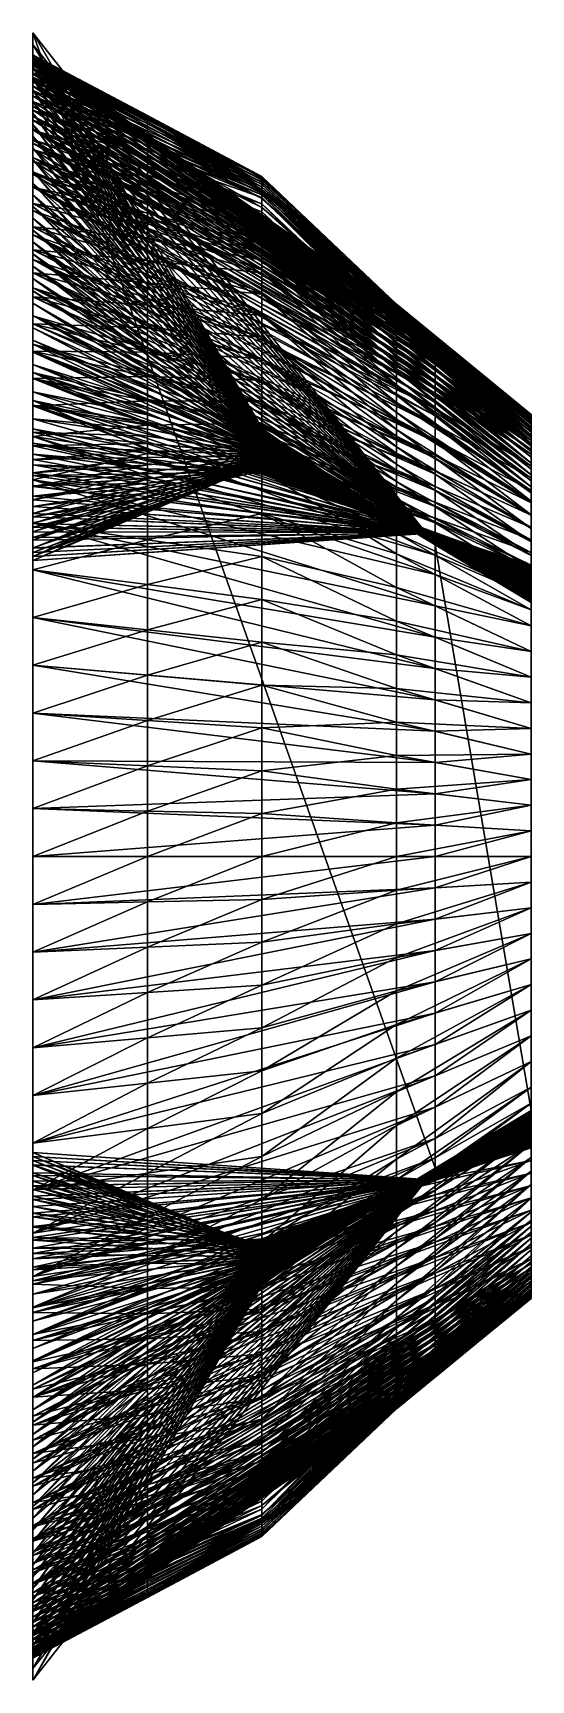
# Model space of a CAD drawing. Header units: metres. Extents: x -3 to 177, y -14 to 14.
# Drawn here: x 173.613 to 174.783, y -1.934 to 1.934 of the extents above; entities that cross this region are included whole.
import ezdxf

# ---------------------------------------------------------------- set-up
doc = ezdxf.new("R2010")
doc.units = ezdxf.units.M
doc.layers.add('FORE_PEAK', color=7, linetype='Continuous', true_color=0x74a6a7)
doc.layers.add('HULL', color=7, linetype='Continuous', true_color=0x528ba5)

msp = doc.modelspace()

# ---------------------------------------------------------------- linework, layer by layer
at = {"layer": 'FORE_PEAK'}
for points in [[(173.6125, 1.9071, 14.9526), (173.6125, 1.934, 15.0708), (174.5571, 0.7319, 15.1)], [(173.6125, 1.934, 15.0708), (173.6125, -1.934, 15.0708), (174.5571, -0.7319, 15.1)], [(173.6125, 1.934, 15.0708), (174.5571, -0.7319, 15.1), (174.5571, 0.7319, 15.1)], [(173.6125, 1.8802, 14.8345), (173.6125, 1.9071, 14.9526), (174.5571, 0.7329, 15.0143)], [(173.6125, 1.9071, 14.9526), (174.5571, 0.7319, 15.1), (174.5571, 0.7329, 15.0143)], [(173.6125, 1.8802, 4.7593), (173.6125, 1.8826, 4.8873), (174.5571, 1.221, 7.7044)], [(173.6125, 1.8826, 4.8873), (173.6125, 1.8816, 5.0154), (174.5571, 1.2227, 7.7914)], [(173.6125, 1.8826, 4.8873), (174.5571, 1.2227, 7.7914), (174.5571, 1.221, 7.7044)], [(173.6125, 1.8816, 5.0154), (173.6125, 1.8779, 5.1434), (174.5571, 1.2218, 7.8784)], [(173.6125, 1.8816, 5.0154), (174.5571, 1.2218, 7.8784), (174.5571, 1.2227, 7.7914)], [(173.6125, 1.8772, 4.6313), (173.6125, 1.8802, 4.7593), (174.5571, 1.2192, 7.6174)], [(173.6125, 1.8802, 4.7593), (174.5571, 1.221, 7.7044), (174.5571, 1.2192, 7.6174)], [(173.6125, 1.8533, 14.7164), (173.6125, 1.8802, 14.8345), (174.5571, 0.7339, 14.9285)], [(173.6125, 1.8802, 14.8345), (174.5571, 0.7329, 15.0143), (174.5571, 0.7339, 14.9285)], [(173.6125, 1.8779, 5.1434), (173.6125, 1.873, 5.2714), (174.5571, 1.2197, 7.9655)], [(173.6125, 1.8779, 5.1434), (174.5571, 1.2197, 7.9655), (174.5571, 1.2218, 7.8784)], [(173.6125, 1.8743, 4.5033), (173.6125, 1.8772, 4.6313), (174.5571, 1.2174, 7.5304)], [(173.6125, 1.8772, 4.6313), (174.5571, 1.2192, 7.6174), (174.5571, 1.2174, 7.5304)], [(173.6125, 1.8713, 4.3754), (173.6125, 1.8743, 4.5033), (174.5571, 1.2156, 7.4435)], [(173.6125, 1.8743, 4.5033), (174.5571, 1.2174, 7.5304), (174.5571, 1.2156, 7.4435)], [(173.6125, 1.873, 5.2714), (173.6125, 1.8681, 5.3994), (174.5571, 1.2176, 8.0526)], [(173.6125, 1.873, 5.2714), (174.5571, 1.2176, 8.0526), (174.5571, 1.2197, 7.9655)], [(173.6125, 1.8683, 4.2474), (173.6125, 1.8713, 4.3754), (174.5571, 1.2138, 7.3566)], [(173.6125, 1.8713, 4.3754), (174.5571, 1.2156, 7.4435), (174.5571, 1.2138, 7.3566)], [(173.6125, 1.8654, 4.1194), (173.6125, 1.8683, 4.2474), (174.5571, 1.2119, 7.2698)], [(173.6125, 1.8683, 4.2474), (174.5571, 1.2138, 7.3566), (174.5571, 1.2119, 7.2698)], [(173.6125, 1.8681, 5.3994), (173.6125, 1.8632, 5.5274), (174.5571, 1.2155, 8.1397)], [(173.6125, 1.8681, 5.3994), (174.5571, 1.2155, 8.1397), (174.5571, 1.2176, 8.0526)], [(173.6125, 1.8618, 3.9915), (173.6125, 1.8654, 4.1194), (174.5571, 1.21, 7.183)], [(173.6125, 1.8654, 4.1194), (174.5571, 1.2119, 7.2698), (174.5571, 1.21, 7.183)], [(173.6125, 1.8632, 5.5274), (173.6125, 1.8582, 5.6554), (174.5571, 1.2133, 8.2268)], [(173.6125, 1.8632, 5.5274), (174.5571, 1.2133, 8.2268), (174.5571, 1.2155, 8.1397)], [(173.6125, 1.8512, 3.864), (173.6125, 1.8618, 3.9915), (174.5571, 1.2079, 7.0963)], [(173.6125, 1.8618, 3.9915), (174.5571, 1.21, 7.183), (174.5571, 1.2079, 7.0963)], [(173.6125, 1.8582, 5.6554), (173.6125, 1.8501, 5.783), (174.5571, 1.2111, 8.314)], [(173.6125, 1.8582, 5.6554), (174.5571, 1.2111, 8.314), (174.5571, 1.2133, 8.2268)], [(173.6125, 1.8264, 14.5983), (173.6125, 1.8533, 14.7164), (174.5571, 0.7349, 14.8427)], [(173.6125, 1.8533, 14.7164), (174.5571, 0.7339, 14.9285), (174.5571, 0.7349, 14.8427)], [(173.6125, 1.8407, 3.7365), (173.6125, 1.8512, 3.864), (174.5571, 1.2016, 7.0097)], [(173.6125, 1.8512, 3.864), (174.5571, 1.2079, 7.0963), (174.5571, 1.2016, 7.0097)], [(173.6125, 1.8501, 5.783), (173.6125, 1.8383, 5.9101), (174.5571, 1.2088, 8.4013)], [(173.6125, 1.8501, 5.783), (174.5571, 1.2088, 8.4013), (174.5571, 1.2111, 8.314)], [(173.6125, 1.8302, 3.609), (173.6125, 1.8407, 3.7365), (174.5571, 1.1953, 6.9231)], [(173.6125, 1.8407, 3.7365), (174.5571, 1.2016, 7.0097), (174.5571, 1.1953, 6.9231)], [(173.6125, 1.8383, 5.9101), (173.6125, 1.8265, 6.0373), (174.5571, 1.2064, 8.4886)], [(173.6125, 1.8383, 5.9101), (174.5571, 1.2064, 8.4886), (174.5571, 1.2088, 8.4013)], [(173.6125, 1.8196, 3.4815), (173.6125, 1.8302, 3.609), (174.5571, 1.1889, 6.8366)], [(173.6125, 1.8302, 3.609), (174.5571, 1.1953, 6.9231), (174.5571, 1.1889, 6.8366)], [(173.6125, 1.8265, 6.0373), (173.6125, 1.8098, 6.1639), (174.5571, 1.1994, 8.5754)], [(173.6125, 1.8265, 6.0373), (174.5571, 1.1994, 8.5754), (174.5571, 1.2064, 8.4886)], [(173.6125, 1.7996, 14.4802), (173.6125, 1.8264, 14.5983), (174.5571, 0.7359, 14.7569)], [(173.6125, 1.8264, 14.5983), (174.5571, 0.7349, 14.8427), (174.5571, 0.7359, 14.7569)], [(173.6125, 1.8091, 3.354), (173.6125, 1.8196, 3.4815), (174.5571, 1.1825, 6.7501)], [(173.6125, 1.8196, 3.4815), (174.5571, 1.1889, 6.8366), (174.5571, 1.1825, 6.7501)], [(173.6125, 1.8098, 6.1639), (173.6125, 1.7861, 6.2898), (174.5571, 1.1857, 8.6615)], [(173.6125, 1.8098, 6.1639), (174.5571, 1.1857, 8.6615), (174.5571, 1.1994, 8.5754)], [(173.6125, 1.7985, 3.2265), (173.6125, 1.8091, 3.354), (174.5571, 1.1761, 6.6637)], [(173.6125, 1.8091, 3.354), (174.5571, 1.1825, 6.7501), (174.5571, 1.1761, 6.6637)], [(173.6125, 1.7727, 14.3621), (173.6125, 1.7996, 14.4802), (174.5571, 0.7369, 14.6711)], [(173.6125, 1.7996, 14.4802), (174.5571, 0.7359, 14.7569), (174.5571, 0.7369, 14.6711)], [(173.6125, 1.7866, 3.0993), (173.6125, 1.7985, 3.2265), (174.5571, 1.1696, 6.5773)], [(173.6125, 1.7985, 3.2265), (174.5571, 1.1761, 6.6637), (174.5571, 1.1696, 6.5773)], [(173.6125, 1.773, 2.9724), (173.6125, 1.7866, 3.0993), (174.5571, 1.1632, 6.491)], [(173.6125, 1.7866, 3.0993), (174.5571, 1.1696, 6.5773), (174.5571, 1.1632, 6.491)], [(173.6125, 1.7861, 6.2898), (173.6125, 1.7624, 6.4157), (174.5571, 1.172, 8.7477)], [(173.6125, 1.7861, 6.2898), (174.5571, 1.172, 8.7477), (174.5571, 1.1857, 8.6615)], [(173.6125, 1.7525, 2.8462), (173.6125, 1.773, 2.9724), (174.5571, 1.1567, 6.4047)], [(173.6125, 1.773, 2.9724), (174.5571, 1.1632, 6.491), (174.5571, 1.1567, 6.4047)], [(173.6125, 1.7458, 14.244), (173.6125, 1.7727, 14.3621), (174.5571, 0.7379, 14.5852)], [(173.6125, 1.7727, 14.3621), (174.5571, 0.7369, 14.6711), (174.5571, 0.7379, 14.5852)], [(173.6125, 1.7624, 6.4157), (173.6125, 1.7386, 6.5415), (174.5571, 1.1582, 8.8339)], [(173.6125, 1.7624, 6.4157), (174.5571, 1.1582, 8.8339), (174.5571, 1.172, 8.7477)], [(173.6125, 1.7294, 2.7203), (173.6125, 1.7525, 2.8462), (174.5571, 1.1437, 6.3191)], [(173.6125, 1.7525, 2.8462), (174.5571, 1.1567, 6.4047), (174.5571, 1.1437, 6.3191)], [(173.6125, 1.7189, 14.1259), (173.6125, 1.7458, 14.244), (174.5571, 0.7389, 14.4992)], [(173.6125, 1.7458, 14.244), (174.5571, 0.7379, 14.5852), (174.5571, 0.7389, 14.4992)], [(173.6125, 1.7386, 6.5415), (173.6125, 1.7085, 6.665), (174.5571, 1.1443, 8.9201)], [(173.6125, 1.7386, 6.5415), (174.5571, 1.1443, 8.9201), (174.5571, 1.1582, 8.8339)], [(173.6125, 1.7062, 2.5944), (173.6125, 1.7294, 2.7203), (174.5571, 1.1282, 6.2338)], [(173.6125, 1.7294, 2.7203), (174.5571, 1.1437, 6.3191), (174.5571, 1.1282, 6.2338)], [(173.6125, 1.6919, 14.0079), (173.6125, 1.7189, 14.1259), (174.5571, 0.7398, 14.4133)], [(173.6125, 1.7189, 14.1259), (174.5571, 0.7389, 14.4992), (174.5571, 0.7398, 14.4133)], [(173.6125, 1.7085, 6.665), (173.6125, 1.6749, 6.7872), (174.5571, 1.1304, 9.0064)], [(173.6125, 1.7085, 6.665), (174.5571, 1.1304, 9.0064), (174.5571, 1.1443, 8.9201)], [(173.6125, 1.6831, 2.4685), (173.6125, 1.7062, 2.5944), (174.5571, 1.1127, 6.1485)], [(173.6125, 1.7062, 2.5944), (174.5571, 1.1282, 6.2338), (174.5571, 1.1127, 6.1485)], [(173.6125, 1.6643, 13.8904), (173.6125, 1.6919, 14.0079), (174.5571, 0.7408, 14.3272)], [(173.6125, 1.6919, 14.0079), (174.5571, 0.7398, 14.4133), (174.5571, 0.7408, 14.3272)], [(173.6125, 1.66, 2.3427), (173.6125, 1.6831, 2.4685), (174.5571, 1.0972, 6.0633)], [(173.6125, 1.6831, 2.4685), (174.5571, 1.1127, 6.1485), (174.5571, 1.0972, 6.0633)], [(173.6125, 1.6749, 6.7872), (173.6125, 1.6413, 6.9094), (174.5571, 1.1163, 9.0927)], [(173.6125, 1.6749, 6.7872), (174.5571, 1.1163, 9.0927), (174.5571, 1.1304, 9.0064)], [(173.6125, 1.6367, 13.773), (173.6125, 1.6643, 13.8904), (174.5571, 0.7418, 14.2412)], [(173.6125, 1.6643, 13.8904), (174.5571, 0.7408, 14.3272), (174.5571, 0.7418, 14.2412)], [(173.6125, 1.6325, 2.2183), (173.6125, 1.66, 2.3427), (174.5571, 1.0816, 5.9781)], [(173.6125, 1.66, 2.3427), (174.5571, 1.0972, 6.0633), (174.5571, 1.0816, 5.9781)], [(173.6125, 1.6413, 6.9094), (173.6125, 1.6077, 7.0316), (174.5571, 1.1023, 9.179)], [(173.6125, 1.6413, 6.9094), (174.5571, 1.1023, 9.179), (174.5571, 1.1163, 9.0927)], [(173.6125, 1.6091, 13.6556), (173.6125, 1.6367, 13.773), (174.5571, 0.7427, 14.1551)], [(173.6125, 1.6367, 13.773), (174.5571, 0.7418, 14.2412), (174.5571, 0.7427, 14.1551)], [(173.6125, 1.602, 2.0951), (173.6125, 1.6325, 2.2183), (174.5571, 1.066, 5.893)], [(173.6125, 1.6325, 2.2183), (174.5571, 1.0816, 5.9781), (174.5571, 1.066, 5.893)], [(173.6125, 1.5815, 13.5382), (173.6125, 1.6091, 13.6556), (174.5571, 0.7436, 14.069)], [(173.6125, 1.6091, 13.6556), (174.5571, 0.7427, 14.1551), (174.5571, 0.7436, 14.069)], [(173.6125, 1.6077, 7.0316), (173.6125, 1.5741, 7.1538), (174.5571, 1.0881, 9.2653)], [(173.6125, 1.6077, 7.0316), (174.5571, 1.0881, 9.2653), (174.5571, 1.1023, 9.179)], [(173.6125, 1.5715, 1.9719), (173.6125, 1.602, 2.0951), (174.5571, 1.0505, 5.8079)], [(173.6125, 1.602, 2.0951), (174.5571, 1.066, 5.893), (174.5571, 1.0505, 5.8079)], [(173.6125, 1.5539, 13.4208), (173.6125, 1.5815, 13.5382), (174.5571, 0.7445, 13.9828)], [(173.6125, 1.5815, 13.5382), (174.5571, 0.7436, 14.069), (174.5571, 0.7445, 13.9828)], [(173.6125, 1.5741, 7.1538), (173.6125, 1.517, 7.2685), (174.5571, 1.0517, 9.3445)], [(173.6125, 1.5741, 7.1538), (174.5571, 1.0517, 9.3445), (174.5571, 1.0881, 9.2653)], [(173.6125, 1.5331, 1.851), (173.6125, 1.5715, 1.9719), (174.5571, 1.0349, 5.7228)], [(173.6125, 1.5715, 1.9719), (174.5571, 1.0505, 5.8079), (174.5571, 1.0349, 5.7228)], [(173.6125, 1.5263, 13.3033), (173.6125, 1.5539, 13.4208), (174.5571, 0.7454, 13.8966)], [(173.6125, 1.5539, 13.4208), (174.5571, 0.7445, 13.9828), (174.5571, 0.7454, 13.8966)], [(173.6125, 1.4789, 1.735), (173.6125, 1.5331, 1.851), (174.5571, 1.0118, 5.6401)], [(173.6125, 1.5331, 1.851), (174.5571, 1.0349, 5.7228), (174.5571, 1.0118, 5.6401)], [(173.6125, 1.4987, 13.1859), (173.6125, 1.5263, 13.3033), (174.5571, 0.7463, 13.8104)], [(173.6125, 1.5263, 13.3033), (174.5571, 0.7454, 13.8966), (174.5571, 0.7463, 13.8104)], [(173.6125, 1.517, 7.2685), (173.6125, 1.46, 7.3831), (174.5571, 1.0152, 9.4238)], [(173.6125, 1.517, 7.2685), (174.5571, 1.0152, 9.4238), (174.5571, 1.0517, 9.3445)], [(173.6125, 1.4711, 13.0685), (173.6125, 1.4987, 13.1859), (174.5571, 0.7472, 13.7241)], [(173.6125, 1.4987, 13.1859), (174.5571, 0.7463, 13.8104), (174.5571, 0.7472, 13.7241)], [(173.6125, 1.4247, 1.6189), (173.6125, 1.4789, 1.735), (174.5571, 0.9738, 5.5618)], [(173.6125, 1.4789, 1.735), (174.5571, 1.0118, 5.6401), (174.5571, 0.9738, 5.5618)], [(173.6125, 1.4435, 12.9511), (173.6125, 1.4711, 13.0685), (174.5571, 0.7481, 13.6378)], [(173.6125, 1.4711, 13.0685), (174.5571, 0.7472, 13.7241), (174.5571, 0.7481, 13.6378)], [(173.6125, 1.46, 7.3831), (173.6125, 1.4021, 7.4972), (174.5571, 0.9787, 9.5031)], [(173.6125, 1.46, 7.3831), (174.5571, 0.9787, 9.5031), (174.5571, 1.0152, 9.4238)], [(173.6125, 1.4149, 12.8347), (173.6125, 1.4435, 12.9511), (174.5571, 0.7489, 13.5514)], [(173.6125, 1.4435, 12.9511), (174.5571, 0.7481, 13.6378), (174.5571, 0.7489, 13.5514)], [(173.6125, 1.3705, 1.5029), (173.6125, 1.4247, 1.6189), (174.5571, 0.9358, 5.4837)], [(173.6125, 1.4247, 1.6189), (174.5571, 0.9738, 5.5618), (174.5571, 0.9358, 5.4837)], [(173.6125, 1.386, 12.7185), (173.6125, 1.4149, 12.8347), (174.5571, 0.7497, 13.465)], [(173.6125, 1.4149, 12.8347), (174.5571, 0.7489, 13.5514), (174.5571, 0.7497, 13.465)], [(173.6125, 1.4021, 7.4972), (173.6125, 1.3358, 7.6048), (174.5571, 0.9421, 9.5824)], [(173.6125, 1.4021, 7.4972), (174.5571, 0.9421, 9.5824), (174.5571, 0.9787, 9.5031)], [(173.6125, 1.3571, 12.6024), (173.6125, 1.386, 12.7185), (174.5571, 0.7505, 13.3786)], [(173.6125, 1.386, 12.7185), (174.5571, 0.7497, 13.465), (174.5571, 0.7505, 13.3786)], [(173.6125, 1.3144, 1.3881), (173.6125, 1.3705, 1.5029), (174.5571, 0.8978, 5.4055)], [(173.6125, 1.3705, 1.5029), (174.5571, 0.9358, 5.4837), (174.5571, 0.8978, 5.4055)], [(173.6125, 1.3283, 12.4862), (173.6125, 1.3571, 12.6024), (174.5571, 0.7513, 13.2921)], [(173.6125, 1.3571, 12.6024), (174.5571, 0.7505, 13.3786), (174.5571, 0.7513, 13.2921)], [(173.6125, 1.3358, 7.6048), (173.6125, 1.2695, 7.7124), (174.5571, 0.9054, 9.6617)], [(173.6125, 1.3358, 7.6048), (174.5571, 0.9054, 9.6617), (174.5571, 0.9421, 9.5824)], [(173.6125, 1.2994, 12.3701), (173.6125, 1.3283, 12.4862), (174.5571, 0.7521, 13.2056)], [(173.6125, 1.3283, 12.4862), (174.5571, 0.7513, 13.2921), (174.5571, 0.7521, 13.2056)], [(173.6125, 1.2505, 1.2788), (173.6125, 1.3144, 1.3881), (174.5571, 0.8598, 5.3274)], [(173.6125, 1.3144, 1.3881), (174.5571, 0.8978, 5.4055), (174.5571, 0.8598, 5.3274)], [(173.6125, 1.2706, 12.254), (173.6125, 1.2994, 12.3701), (174.5571, 0.7528, 13.1191)], [(173.6125, 1.2994, 12.3701), (174.5571, 0.7521, 13.2056), (174.5571, 0.7528, 13.1191)], [(173.6125, 1.2417, 12.1378), (173.6125, 1.2706, 12.254), (174.5571, 0.7535, 13.0325)], [(173.6125, 1.2706, 12.254), (174.5571, 0.7528, 13.1191), (174.5571, 0.7535, 13.0325)], [(173.6125, 1.2695, 7.7124), (173.6125, 1.2031, 7.82), (174.5571, 0.8686, 9.741)], [(173.6125, 1.2695, 7.7124), (174.5571, 0.8686, 9.741), (174.5571, 0.9054, 9.6617)], [(173.6125, 1.1866, 1.1696), (173.6125, 1.2505, 1.2788), (174.5571, 0.8218, 5.2493)], [(173.6125, 1.2505, 1.2788), (174.5571, 0.8598, 5.3274), (174.5571, 0.8218, 5.2493)], [(173.6125, 1.2128, 12.0217), (173.6125, 1.2417, 12.1378), (174.5571, 0.7542, 12.9458)], [(173.6125, 1.2417, 12.1378), (174.5571, 0.7535, 13.0325), (174.5571, 0.7542, 12.9458)], [(173.6125, 1.184, 11.9056), (173.6125, 1.2128, 12.0217), (174.5571, 0.7549, 12.8591)], [(173.6125, 1.2128, 12.0217), (174.5571, 0.7542, 12.9458), (174.5571, 0.7549, 12.8591)], [(173.6125, 1.2031, 7.82), (173.6125, 1.1368, 7.9276), (174.5571, 0.8318, 9.8203)], [(173.6125, 1.2031, 7.82), (174.5571, 0.8318, 9.8203), (174.5571, 0.8686, 9.741)], [(174.5571, 1.221, 7.7044), (174.5571, 1.2227, 7.7914), (174.7825, 1.0375, 9.1898)], [(174.5571, 1.2227, 7.7914), (174.5571, 1.2218, 7.8784), (174.7825, 1.038, 9.2602)], [(174.5571, 1.2227, 7.7914), (174.7825, 1.038, 9.2602), (174.7825, 1.0375, 9.1898)], [(174.5571, 1.2218, 7.8784), (174.5571, 1.2197, 7.9655), (174.7825, 1.0375, 9.3306)], [(174.5571, 1.2218, 7.8784), (174.7825, 1.0375, 9.3306), (174.7825, 1.038, 9.2602)], [(174.5571, 1.2192, 7.6174), (174.5571, 1.221, 7.7044), (174.7825, 1.035, 9.1194)], [(174.5571, 1.221, 7.7044), (174.7825, 1.0375, 9.1898), (174.7825, 1.035, 9.1194)], [(174.5571, 1.2197, 7.9655), (174.5571, 1.2176, 8.0526), (174.7825, 1.0369, 9.4011)], [(174.5571, 1.2197, 7.9655), (174.7825, 1.0369, 9.4011), (174.7825, 1.0375, 9.3306)], [(174.5571, 1.2174, 7.5304), (174.5571, 1.2192, 7.6174), (174.7825, 1.0324, 9.0491)], [(174.5571, 1.2192, 7.6174), (174.7825, 1.035, 9.1194), (174.7825, 1.0324, 9.0491)], [(174.5571, 1.2176, 8.0526), (174.5571, 1.2155, 8.1397), (174.7825, 1.0363, 9.4716)], [(174.5571, 1.2176, 8.0526), (174.7825, 1.0363, 9.4716), (174.7825, 1.0369, 9.4011)], [(174.5571, 1.2156, 7.4435), (174.5571, 1.2174, 7.5304), (174.7825, 1.0297, 8.9789)], [(174.5571, 1.2174, 7.5304), (174.7825, 1.0324, 9.0491), (174.7825, 1.0297, 8.9789)], [(174.5571, 1.2138, 7.3566), (174.5571, 1.2156, 7.4435), (174.7825, 1.027, 8.9087)], [(174.5571, 1.2156, 7.4435), (174.7825, 1.0297, 8.9789), (174.7825, 1.027, 8.9087)], [(174.5571, 1.2155, 8.1397), (174.5571, 1.2133, 8.2268), (174.7825, 1.0356, 9.5422)], [(174.5571, 1.2155, 8.1397), (174.7825, 1.0356, 9.5422), (174.7825, 1.0363, 9.4716)], [(174.5571, 1.2119, 7.2698), (174.5571, 1.2138, 7.3566), (174.7825, 1.0242, 8.8386)], [(174.5571, 1.2138, 7.3566), (174.7825, 1.027, 8.9087), (174.7825, 1.0242, 8.8386)], [(174.5571, 1.2133, 8.2268), (174.5571, 1.2111, 8.314), (174.7825, 1.0348, 9.6129)], [(174.5571, 1.2133, 8.2268), (174.7825, 1.0348, 9.6129), (174.7825, 1.0356, 9.5422)], [(174.5571, 1.21, 7.183), (174.5571, 1.2119, 7.2698), (174.7825, 1.0214, 8.7685)], [(174.5571, 1.2119, 7.2698), (174.7825, 1.0242, 8.8386), (174.7825, 1.0214, 8.7685)], [(174.5571, 1.2111, 8.314), (174.5571, 1.2088, 8.4013), (174.7825, 1.034, 9.6837)], [(174.5571, 1.2111, 8.314), (174.7825, 1.034, 9.6837), (174.7825, 1.0348, 9.6129)], [(174.5571, 1.2079, 7.0963), (174.5571, 1.21, 7.183), (174.7825, 1.0185, 8.6985)], [(174.5571, 1.21, 7.183), (174.7825, 1.0214, 8.7685), (174.7825, 1.0185, 8.6985)], [(174.5571, 1.2088, 8.4013), (174.5571, 1.2064, 8.4886), (174.7825, 1.033, 9.7544)], [(174.5571, 1.2088, 8.4013), (174.7825, 1.033, 9.7544), (174.7825, 1.034, 9.6837)], [(174.5571, 1.2016, 7.0097), (174.5571, 1.2079, 7.0963), (174.7825, 1.0156, 8.6286)], [(174.5571, 1.2079, 7.0963), (174.7825, 1.0185, 8.6985), (174.7825, 1.0156, 8.6286)], [(174.5571, 1.2064, 8.4886), (174.5571, 1.1994, 8.5754), (174.7825, 1.0283, 9.8249)], [(174.5571, 1.2064, 8.4886), (174.7825, 1.0283, 9.8249), (174.7825, 1.033, 9.7544)], [(174.5571, 1.1953, 6.9231), (174.5571, 1.2016, 7.0097), (174.7825, 1.0092, 8.5588)], [(174.5571, 1.2016, 7.0097), (174.7825, 1.0156, 8.6286), (174.7825, 1.0092, 8.5588)], [(174.5571, 1.1994, 8.5754), (174.5571, 1.1857, 8.6615), (174.7825, 1.0183, 9.8948)], [(174.5571, 1.1994, 8.5754), (174.7825, 1.0183, 9.8948), (174.7825, 1.0283, 9.8249)], [(173.6125, 1.1226, 1.0604), (173.6125, 1.1866, 1.1696), (174.5571, 0.7838, 5.1713)], [(173.6125, 1.1866, 1.1696), (174.5571, 0.8218, 5.2493), (174.5571, 0.7838, 5.1713)], [(173.6125, 1.1551, 11.7895), (173.6125, 1.184, 11.9056), (174.5571, 0.7555, 12.7724)], [(173.6125, 1.184, 11.9056), (174.5571, 0.7549, 12.8591), (174.5571, 0.7555, 12.7724)], [(174.5571, 1.1889, 6.8366), (174.5571, 1.1953, 6.9231), (174.7825, 1.0027, 8.4891)], [(174.5571, 1.1953, 6.9231), (174.7825, 1.0092, 8.5588), (174.7825, 1.0027, 8.4891)], [(174.5571, 1.1825, 6.7501), (174.5571, 1.1889, 6.8366), (174.7825, 0.9962, 8.4194)], [(174.5571, 1.1889, 6.8366), (174.7825, 1.0027, 8.4891), (174.7825, 0.9962, 8.4194)], [(174.5571, 1.1857, 8.6615), (174.5571, 1.172, 8.7477), (174.7825, 1.0081, 9.9648)], [(174.5571, 1.1857, 8.6615), (174.7825, 1.0081, 9.9648), (174.7825, 1.0183, 9.8948)], [(174.5571, 1.1761, 6.6637), (174.5571, 1.1825, 6.7501), (174.7825, 0.9897, 8.3498)], [(174.5571, 1.1825, 6.7501), (174.7825, 0.9962, 8.4194), (174.7825, 0.9897, 8.3498)], [(174.5571, 1.1696, 6.5773), (174.5571, 1.1761, 6.6637), (174.7825, 0.9831, 8.2803)], [(174.5571, 1.1761, 6.6637), (174.7825, 0.9897, 8.3498), (174.7825, 0.9831, 8.2803)], [(174.5571, 1.172, 8.7477), (174.5571, 1.1582, 8.8339), (174.7825, 0.9979, 10.0348)], [(174.5571, 1.172, 8.7477), (174.7825, 0.9979, 10.0348), (174.7825, 1.0081, 9.9648)], [(174.5571, 1.1632, 6.491), (174.5571, 1.1696, 6.5773), (174.7825, 0.9766, 8.2108)], [(174.5571, 1.1696, 6.5773), (174.7825, 0.9831, 8.2803), (174.7825, 0.9766, 8.2108)], [(174.5571, 1.1567, 6.4047), (174.5571, 1.1632, 6.491), (174.7825, 0.9699, 8.1414)], [(174.5571, 1.1632, 6.491), (174.7825, 0.9766, 8.2108), (174.7825, 0.9699, 8.1414)], [(173.6125, 1.1233, 11.6769), (173.6125, 1.1551, 11.7895), (174.5571, 0.7561, 12.6857)], [(173.6125, 1.1551, 11.7895), (174.5571, 0.7555, 12.7724), (174.5571, 0.7561, 12.6857)], [(173.6125, 1.1368, 7.9276), (173.6125, 1.0705, 8.0352), (174.5571, 0.7948, 9.8996)], [(173.6125, 1.1368, 7.9276), (174.5571, 0.7948, 9.8996), (174.5571, 0.8318, 9.8203)], [(173.6125, 1.0915, 11.5643), (173.6125, 1.1233, 11.6769), (174.5571, 0.7567, 12.5989)], [(173.6125, 1.1233, 11.6769), (174.5571, 0.7561, 12.6857), (174.5571, 0.7567, 12.5989)], [(173.6125, 1.0587, 0.9511), (173.6125, 1.1226, 1.0604), (174.5571, 0.7458, 5.0933)], [(173.6125, 1.1226, 1.0604), (174.5571, 0.7838, 5.1713), (174.5571, 0.7458, 5.0933)], [(174.5571, 1.1582, 8.8339), (174.5571, 1.1443, 8.9201), (174.7825, 0.9876, 10.1049)], [(174.5571, 1.1582, 8.8339), (174.7825, 0.9876, 10.1049), (174.7825, 0.9979, 10.0348)], [(174.5571, 1.1437, 6.3191), (174.5571, 1.1567, 6.4047), (174.7825, 0.9633, 8.072)], [(174.5571, 1.1567, 6.4047), (174.7825, 0.9699, 8.1414), (174.7825, 0.9633, 8.072)], [(174.5571, 1.1443, 8.9201), (174.5571, 1.1304, 9.0064), (174.7825, 0.9772, 10.175)], [(174.5571, 1.1443, 8.9201), (174.7825, 0.9772, 10.175), (174.7825, 0.9876, 10.1049)], [(174.5571, 1.1282, 6.2338), (174.5571, 1.1437, 6.3191), (174.7825, 0.9514, 8.0033)], [(174.5571, 1.1437, 6.3191), (174.7825, 0.9633, 8.072), (174.7825, 0.9514, 8.0033)], [(174.5571, 1.1304, 9.0064), (174.5571, 1.1163, 9.0927), (174.7825, 0.9666, 10.2452)], [(174.5571, 1.1304, 9.0064), (174.7825, 0.9666, 10.2452), (174.7825, 0.9772, 10.175)], [(174.5571, 1.1127, 6.1485), (174.5571, 1.1282, 6.2338), (174.7825, 0.9376, 7.9348)], [(174.5571, 1.1282, 6.2338), (174.7825, 0.9514, 8.0033), (174.7825, 0.9376, 7.9348)], [(173.6125, 1.0597, 11.4517), (173.6125, 1.0915, 11.5643), (174.5571, 0.7572, 12.512)], [(173.6125, 1.0915, 11.5643), (174.5571, 0.7567, 12.5989), (174.5571, 0.7572, 12.512)], [(174.5571, 1.1163, 9.0927), (174.5571, 1.1023, 9.179), (174.7825, 0.956, 10.3154)], [(174.5571, 1.1163, 9.0927), (174.7825, 0.956, 10.3154), (174.7825, 0.9666, 10.2452)], [(174.5571, 1.0972, 6.0633), (174.5571, 1.1127, 6.1485), (174.7825, 0.9237, 7.8663)], [(174.5571, 1.1127, 6.1485), (174.7825, 0.9376, 7.9348), (174.7825, 0.9237, 7.8663)], [(174.5571, 1.1023, 9.179), (174.5571, 1.0881, 9.2653), (174.7825, 0.9452, 10.3856)], [(174.5571, 1.1023, 9.179), (174.7825, 0.9452, 10.3856), (174.7825, 0.956, 10.3154)], [(174.5571, 1.0816, 5.9781), (174.5571, 1.0972, 6.0633), (174.7825, 0.9098, 7.7979)], [(174.5571, 1.0972, 6.0633), (174.7825, 0.9237, 7.8663), (174.7825, 0.9098, 7.7979)], [(174.5571, 1.0881, 9.2653), (174.5571, 1.0517, 9.3445), (174.7825, 0.9167, 10.4502)], [(174.5571, 1.0881, 9.2653), (174.7825, 0.9167, 10.4502), (174.7825, 0.9452, 10.3856)], [(173.6125, 1.0705, 8.0352), (173.6125, 1.0042, 8.1429), (174.5571, 0.7578, 9.979)], [(173.6125, 1.0705, 8.0352), (174.5571, 0.7578, 9.979), (174.5571, 0.7948, 9.8996)], [(173.6125, 1.0279, 11.3391), (173.6125, 1.0597, 11.4517), (174.5571, 0.7577, 12.4251)], [(173.6125, 1.0597, 11.4517), (174.5571, 0.7572, 12.512), (174.5571, 0.7577, 12.4251)], [(173.6125, 0.9864, 0.849), (173.6125, 1.0587, 0.9511), (174.5571, 0.7078, 5.0153)], [(173.6125, 1.0587, 0.9511), (174.5571, 0.7458, 5.0933), (174.5571, 0.7078, 5.0153)], [(174.5571, 1.066, 5.893), (174.5571, 1.0816, 5.9781), (174.7825, 0.8959, 7.7296)], [(174.5571, 1.0816, 5.9781), (174.7825, 0.9098, 7.7979), (174.7825, 0.8959, 7.7296)], [(174.5571, 1.0505, 5.8079), (174.5571, 1.066, 5.893), (174.7825, 0.882, 7.6614)], [(174.5571, 1.066, 5.893), (174.7825, 0.8959, 7.7296), (174.7825, 0.882, 7.6614)], [(174.5571, 1.0517, 9.3445), (174.5571, 1.0152, 9.4238), (174.7825, 0.8881, 10.5149)], [(174.5571, 1.0517, 9.3445), (174.7825, 0.8881, 10.5149), (174.7825, 0.9167, 10.4502)], [(174.5571, 1.0349, 5.7228), (174.5571, 1.0505, 5.8079), (174.7825, 0.868, 7.5931)], [(174.5571, 1.0505, 5.8079), (174.7825, 0.882, 7.6614), (174.7825, 0.868, 7.5931)], [(173.6125, 0.9962, 11.2265), (173.6125, 1.0279, 11.3391), (174.5571, 0.7582, 12.3382)], [(173.6125, 1.0279, 11.3391), (174.5571, 0.7577, 12.4251), (174.5571, 0.7582, 12.3382)], [(174.5571, 1.0118, 5.6401), (174.5571, 1.0349, 5.7228), (174.7825, 0.8541, 7.525)], [(174.5571, 1.0349, 5.7228), (174.7825, 0.868, 7.5931), (174.7825, 0.8541, 7.525)], [(174.5571, 1.0152, 9.4238), (174.5571, 0.9787, 9.5031), (174.7825, 0.8594, 10.5795)], [(174.5571, 1.0152, 9.4238), (174.7825, 0.8594, 10.5795), (174.7825, 0.8881, 10.5149)], [(174.5571, 0.9738, 5.5618), (174.5571, 1.0118, 5.6401), (174.7825, 0.8341, 7.4587)], [(174.5571, 1.0118, 5.6401), (174.7825, 0.8541, 7.525), (174.7825, 0.8341, 7.4587)], [(173.6125, 1.0042, 8.1429), (173.6125, 0.9708, 8.2577), (174.5571, 0.7518, 10.0651)], [(173.6125, 1.0042, 8.1429), (174.5571, 0.7518, 10.0651), (174.5571, 0.7578, 9.979)], [(173.6125, 0.9644, 11.1139), (173.6125, 0.9962, 11.2265), (174.5571, 0.7586, 12.2512)], [(173.6125, 0.9962, 11.2265), (174.5571, 0.7582, 12.3382), (174.5571, 0.7586, 12.2512)], [(173.6125, 0.8848, 0.772), (173.6125, 0.9864, 0.849), (174.5571, 0.6619, 4.9441)], [(173.6125, 0.9864, 0.849), (174.5571, 0.7078, 5.0153), (174.5571, 0.6619, 4.9441)], [(173.6125, 0.9708, 8.2577), (173.6125, 0.9451, 8.3743), (174.5571, 0.7529, 10.1529)], [(173.6125, 0.9708, 8.2577), (174.5571, 0.7529, 10.1529), (174.5571, 0.7518, 10.0651)], [(174.5571, 0.9787, 9.5031), (174.5571, 0.9421, 9.5824), (174.7825, 0.8306, 10.6442)], [(174.5571, 0.9787, 9.5031), (174.7825, 0.8306, 10.6442), (174.7825, 0.8594, 10.5795)], [(174.5571, 0.9358, 5.4837), (174.5571, 0.9738, 5.5618), (174.7825, 0.8023, 7.3961)], [(174.5571, 0.9738, 5.5618), (174.7825, 0.8341, 7.4587), (174.7825, 0.8023, 7.3961)], [(173.6125, 0.9326, 11.0012), (173.6125, 0.9644, 11.1139), (174.5571, 0.759, 12.1642)], [(173.6125, 0.9644, 11.1139), (174.5571, 0.7586, 12.2512), (174.5571, 0.759, 12.1642)], [(173.6125, 0.9451, 8.3743), (173.6125, 0.9195, 8.4908), (174.5571, 0.7539, 10.2406)], [(173.6125, 0.9451, 8.3743), (174.5571, 0.7539, 10.2406), (174.5571, 0.7529, 10.1529)], [(173.6125, 0.9008, 10.8886), (173.6125, 0.9326, 11.0012), (174.5571, 0.7594, 12.0772)], [(173.6125, 0.9326, 11.0012), (174.5571, 0.759, 12.1642), (174.5571, 0.7594, 12.0772)], [(174.5571, 0.9421, 9.5824), (174.5571, 0.9054, 9.6617), (174.7825, 0.8016, 10.7089)], [(174.5571, 0.9421, 9.5824), (174.7825, 0.8016, 10.7089), (174.7825, 0.8306, 10.6442)], [(174.5571, 0.8978, 5.4055), (174.5571, 0.9358, 5.4837), (174.7825, 0.7705, 7.3335)], [(174.5571, 0.9358, 5.4837), (174.7825, 0.8023, 7.3961), (174.7825, 0.7705, 7.3335)], [(173.6125, 0.9195, 8.4908), (173.6125, 0.8945, 8.608), (174.5571, 0.7549, 10.3283)], [(173.6125, 0.9195, 8.4908), (174.5571, 0.7549, 10.3283), (174.5571, 0.7539, 10.2406)], [(173.6125, 0.8691, 10.776), (173.6125, 0.9008, 10.8886), (174.5571, 0.7597, 11.9901)], [(173.6125, 0.9008, 10.8886), (174.5571, 0.7594, 12.0772), (174.5571, 0.7597, 11.9901)], [(173.6125, 0.8945, 8.608), (173.6125, 0.8703, 8.726), (174.5571, 0.7558, 10.416)], [(173.6125, 0.8945, 8.608), (174.5571, 0.7558, 10.416), (174.5571, 0.7549, 10.3283)], [(174.5571, 0.9054, 9.6617), (174.5571, 0.8686, 9.741), (174.7825, 0.7725, 10.7737)], [(174.5571, 0.9054, 9.6617), (174.7825, 0.7725, 10.7737), (174.7825, 0.8016, 10.7089)], [(174.5571, 0.8598, 5.3274), (174.5571, 0.8978, 5.4055), (174.7825, 0.7387, 7.2709)], [(174.5571, 0.8978, 5.4055), (174.7825, 0.7705, 7.3335), (174.7825, 0.7387, 7.2709)], [(173.6125, 0.7833, 0.695), (173.6125, 0.8848, 0.772), (174.5571, 0.5884, 4.8966)], [(173.6125, 0.8848, 0.772), (174.5571, 0.6619, 4.9441), (174.5571, 0.5884, 4.8966)], [(173.6125, 0.8703, 8.726), (173.6125, 0.846, 8.844), (174.5571, 0.7566, 10.5037)], [(173.6125, 0.8703, 8.726), (174.5571, 0.7566, 10.5037), (174.5571, 0.7558, 10.416)], [(173.6125, 0.8373, 10.6634), (173.6125, 0.8691, 10.776), (174.5571, 0.76, 11.9029)], [(173.6125, 0.8691, 10.776), (174.5571, 0.7597, 11.9901), (174.5571, 0.76, 11.9029)], [(174.5571, 0.8686, 9.741), (174.5571, 0.8318, 9.8203), (174.7825, 0.7433, 10.8384)], [(174.5571, 0.8686, 9.741), (174.7825, 0.7433, 10.8384), (174.7825, 0.7725, 10.7737)], [(174.5571, 0.8218, 5.2493), (174.5571, 0.8598, 5.3274), (174.7825, 0.7068, 7.2084)], [(174.5571, 0.8598, 5.3274), (174.7825, 0.7387, 7.2709), (174.7825, 0.7068, 7.2084)], [(173.6125, 0.846, 8.844), (173.6125, 0.8218, 8.9619), (174.5571, 0.7573, 10.5914)], [(173.6125, 0.846, 8.844), (174.5571, 0.7573, 10.5914), (174.5571, 0.7566, 10.5037)], [(173.6125, 0.8055, 10.5508), (173.6125, 0.8373, 10.6634), (174.5571, 0.7602, 11.8158)], [(173.6125, 0.8373, 10.6634), (174.5571, 0.76, 11.9029), (174.5571, 0.7602, 11.8158)], [(173.6125, 0.8218, 8.9619), (173.6125, 0.7975, 9.0799), (174.5571, 0.758, 10.6791)], [(173.6125, 0.8218, 8.9619), (174.5571, 0.758, 10.6791), (174.5571, 0.7573, 10.5914)], [(174.5571, 0.8318, 9.8203), (174.5571, 0.7948, 9.8996), (174.7825, 0.714, 10.9032)], [(174.5571, 0.8318, 9.8203), (174.7825, 0.714, 10.9032), (174.7825, 0.7433, 10.8384)], [(174.5571, 0.7838, 5.1713), (174.5571, 0.8218, 5.2493), (174.7825, 0.675, 7.146)], [(174.5571, 0.8218, 5.2493), (174.7825, 0.7068, 7.2084), (174.7825, 0.675, 7.146)], [(173.6125, 0.7821, 10.4309), (173.6125, 0.8055, 10.5508), (174.5571, 0.7604, 11.7286)], [(173.6125, 0.8055, 10.5508), (174.5571, 0.7602, 11.8158), (174.5571, 0.7604, 11.7286)], [(173.6125, 0.7975, 9.0799), (173.6125, 0.7733, 9.1979), (174.5571, 0.7586, 10.7667)], [(173.6125, 0.7975, 9.0799), (174.5571, 0.7586, 10.7667), (174.5571, 0.758, 10.6791)], [(173.6125, 0.6731, 0.6331), (173.6125, 0.7833, 0.695), (174.5571, 0.5148, 4.8492)], [(173.6125, 0.7833, 0.695), (174.5571, 0.5884, 4.8966), (174.5571, 0.5148, 4.8492)], [(173.6125, 0.7627, 10.3074), (173.6125, 0.7821, 10.4309), (174.5571, 0.7605, 11.6413)], [(173.6125, 0.7821, 10.4309), (174.5571, 0.7604, 11.7286), (174.5571, 0.7605, 11.6413)], [(174.5571, 0.7948, 9.8996), (174.5571, 0.7578, 9.979), (174.7825, 0.6845, 10.9679)], [(174.5571, 0.7948, 9.8996), (174.7825, 0.6845, 10.9679), (174.7825, 0.714, 10.9032)], [(174.5571, 0.7458, 5.0933), (174.5571, 0.7838, 5.1713), (174.7825, 0.6431, 7.0836)], [(174.5571, 0.7838, 5.1713), (174.7825, 0.675, 7.146), (174.7825, 0.6431, 7.0836)], [(173.6125, 0.7733, 9.1979), (173.6125, 0.7491, 9.3158), (174.5571, 0.7591, 10.8543)], [(173.6125, 0.7733, 9.1979), (174.5571, 0.7591, 10.8543), (174.5571, 0.7586, 10.7667)], [(173.6125, 0.7432, 10.1839), (173.6125, 0.7627, 10.3074), (174.5571, 0.7606, 11.554)], [(173.6125, 0.7627, 10.3074), (174.5571, 0.7605, 11.6413), (174.5571, 0.7606, 11.554)], [(173.6125, 0.7043, 9.937), (173.6125, 0.7237, 10.0605), (174.5571, 0.7606, 11.3793)], [(173.6125, 0.7043, 9.937), (174.5571, 0.7606, 11.3793), (174.5571, 0.7605, 11.2919)], [(173.6125, 0.7237, 10.0605), (173.6125, 0.7432, 10.1839), (174.5571, 0.7606, 11.4667)], [(173.6125, 0.7237, 10.0605), (174.5571, 0.7606, 11.4667), (174.5571, 0.7606, 11.3793)], [(173.6125, 0.7432, 10.1839), (174.5571, 0.7606, 11.554), (174.5571, 0.7606, 11.4667)], [(173.6125, 0.6953, 9.8125), (173.6125, 0.7043, 9.937), (174.5571, 0.7605, 11.2919)], [(173.6125, 0.6953, 9.8125), (174.5571, 0.7605, 11.2919), (174.5571, 0.7603, 11.2044)], [(173.6125, 0.7047, 9.686), (173.6125, 0.6953, 9.8125), (174.5571, 0.7603, 11.2044)], [(173.6125, 0.7047, 9.686), (174.5571, 0.7603, 11.2044), (174.5571, 0.7601, 11.1169)], [(173.6125, 0.7141, 9.5595), (173.6125, 0.7047, 9.686), (174.5571, 0.7601, 11.1169)], [(173.6125, 0.7141, 9.5595), (174.5571, 0.7601, 11.1169), (174.5571, 0.7598, 11.0294)], [(173.6125, 0.7248, 9.4338), (173.6125, 0.7141, 9.5595), (174.5571, 0.7598, 11.0294)], [(173.6125, 0.7248, 9.4338), (174.5571, 0.7598, 11.0294), (174.5571, 0.7595, 10.9419)], [(173.6125, 0.7491, 9.3158), (173.6125, 0.7248, 9.4338), (174.5571, 0.7595, 10.9419)], [(173.6125, 0.7491, 9.3158), (174.5571, 0.7595, 10.9419), (174.5571, 0.7591, 10.8543)], [(174.5571, 0.7605, 11.2919), (174.5571, 0.7606, 11.3793), (174.7825, 0.679, 12.1066)], [(174.5571, 0.7606, 11.3793), (174.5571, 0.7606, 11.4667), (174.7825, 0.6781, 12.1775)], [(174.5571, 0.7606, 11.3793), (174.7825, 0.6781, 12.1775), (174.7825, 0.679, 12.1066)], [(174.5571, 0.7606, 11.4667), (174.5571, 0.7606, 11.554), (174.7825, 0.6771, 12.2483)], [(174.5571, 0.7606, 11.4667), (174.7825, 0.6771, 12.2483), (174.7825, 0.6781, 12.1775)], [(174.5571, 0.7606, 11.554), (174.5571, 0.7605, 11.6413), (174.7825, 0.6761, 12.319)], [(174.5571, 0.7606, 11.554), (174.7825, 0.6761, 12.319), (174.7825, 0.6771, 12.2483)], [(174.5571, 0.7603, 11.2044), (174.5571, 0.7605, 11.2919), (174.7825, 0.6798, 12.0356)], [(174.5571, 0.7605, 11.2919), (174.7825, 0.679, 12.1066), (174.7825, 0.6798, 12.0356)], [(174.5571, 0.7605, 11.6413), (174.5571, 0.7604, 11.7286), (174.7825, 0.675, 12.3897)], [(174.5571, 0.7605, 11.6413), (174.7825, 0.675, 12.3897), (174.7825, 0.6761, 12.319)], [(174.5571, 0.7604, 11.7286), (174.5571, 0.7602, 11.8158), (174.7825, 0.6738, 12.4604)], [(174.5571, 0.7604, 11.7286), (174.7825, 0.6738, 12.4604), (174.7825, 0.675, 12.3897)], [(174.5571, 0.7601, 11.1169), (174.5571, 0.7603, 11.2044), (174.7825, 0.6805, 11.9647)], [(174.5571, 0.7603, 11.2044), (174.7825, 0.6798, 12.0356), (174.7825, 0.6805, 11.9647)], [(174.5571, 0.7602, 11.8158), (174.5571, 0.76, 11.9029), (174.7825, 0.6725, 12.531)], [(174.5571, 0.7602, 11.8158), (174.7825, 0.6725, 12.531), (174.7825, 0.6738, 12.4604)], [(174.5571, 0.7598, 11.0294), (174.5571, 0.7601, 11.1169), (174.7825, 0.6811, 11.8936)], [(174.5571, 0.7601, 11.1169), (174.7825, 0.6805, 11.9647), (174.7825, 0.6811, 11.8936)], [(174.5571, 0.76, 11.9029), (174.5571, 0.7597, 11.9901), (174.7825, 0.6712, 12.6015)], [(174.5571, 0.76, 11.9029), (174.7825, 0.6712, 12.6015), (174.7825, 0.6725, 12.531)], [(174.5571, 0.7595, 10.9419), (174.5571, 0.7598, 11.0294), (174.7825, 0.6816, 11.8225)], [(174.5571, 0.7598, 11.0294), (174.7825, 0.6811, 11.8936), (174.7825, 0.6816, 11.8225)], [(174.5571, 0.7597, 11.9901), (174.5571, 0.7594, 12.0772), (174.7825, 0.6698, 12.672)], [(174.5571, 0.7597, 11.9901), (174.7825, 0.6698, 12.672), (174.7825, 0.6712, 12.6015)], [(174.5571, 0.7591, 10.8543), (174.5571, 0.7595, 10.9419), (174.7825, 0.6819, 11.7514)], [(174.5571, 0.7595, 10.9419), (174.7825, 0.6816, 11.8225), (174.7825, 0.6819, 11.7514)], [(174.5571, 0.7594, 12.0772), (174.5571, 0.759, 12.1642), (174.7825, 0.6683, 12.7424)], [(174.5571, 0.7594, 12.0772), (174.7825, 0.6683, 12.7424), (174.7825, 0.6698, 12.672)], [(174.5571, 0.7586, 10.7667), (174.5571, 0.7591, 10.8543), (174.7825, 0.6822, 11.6802)], [(174.5571, 0.7591, 10.8543), (174.7825, 0.6819, 11.7514), (174.7825, 0.6822, 11.6802)], [(174.5571, 0.759, 12.1642), (174.5571, 0.7586, 12.2512), (174.7825, 0.6668, 12.8127)], [(174.5571, 0.759, 12.1642), (174.7825, 0.6668, 12.8127), (174.7825, 0.6683, 12.7424)], [(174.5571, 0.758, 10.6791), (174.5571, 0.7586, 10.7667), (174.7825, 0.6824, 11.609)], [(174.5571, 0.7586, 10.7667), (174.7825, 0.6822, 11.6802), (174.7825, 0.6824, 11.609)], [(174.5571, 0.7586, 12.2512), (174.5571, 0.7582, 12.3382), (174.7825, 0.6652, 12.883)], [(174.5571, 0.7586, 12.2512), (174.7825, 0.6652, 12.883), (174.7825, 0.6668, 12.8127)], [(174.5571, 0.7582, 12.3382), (174.5571, 0.7577, 12.4251), (174.7825, 0.6636, 12.9532)], [(174.5571, 0.7582, 12.3382), (174.7825, 0.6636, 12.9532), (174.7825, 0.6652, 12.883)], [(174.5571, 0.7573, 10.5914), (174.5571, 0.758, 10.6791), (174.7825, 0.6825, 11.5377)], [(174.5571, 0.758, 10.6791), (174.7825, 0.6824, 11.609), (174.7825, 0.6825, 11.5377)], [(174.5571, 0.7578, 9.979), (174.5571, 0.7518, 10.0651), (174.7825, 0.6797, 11.0381)], [(174.5571, 0.7578, 9.979), (174.7825, 0.6797, 11.0381), (174.7825, 0.6845, 10.9679)], [(174.5571, 0.7577, 12.4251), (174.5571, 0.7572, 12.512), (174.7825, 0.6619, 13.0233)], [(174.5571, 0.7577, 12.4251), (174.7825, 0.6619, 13.0233), (174.7825, 0.6636, 12.9532)], [(174.5571, 0.7566, 10.5037), (174.5571, 0.7573, 10.5914), (174.7825, 0.6825, 11.4664)], [(174.5571, 0.7573, 10.5914), (174.7825, 0.6825, 11.5377), (174.7825, 0.6825, 11.4664)], [(174.5571, 0.7572, 12.512), (174.5571, 0.7567, 12.5989), (174.7825, 0.6602, 13.0934)], [(174.5571, 0.7572, 12.512), (174.7825, 0.6602, 13.0934), (174.7825, 0.6619, 13.0233)], [(174.5571, 0.7567, 12.5989), (174.5571, 0.7561, 12.6857), (174.7825, 0.6584, 13.1634)], [(174.5571, 0.7567, 12.5989), (174.7825, 0.6584, 13.1634), (174.7825, 0.6602, 13.0934)], [(174.5571, 0.7558, 10.416), (174.5571, 0.7566, 10.5037), (174.7825, 0.6823, 11.3951)], [(174.5571, 0.7566, 10.5037), (174.7825, 0.6825, 11.4664), (174.7825, 0.6823, 11.3951)], [(174.5571, 0.7561, 12.6857), (174.5571, 0.7555, 12.7724), (174.7825, 0.6566, 13.2334)], [(174.5571, 0.7561, 12.6857), (174.7825, 0.6566, 13.2334), (174.7825, 0.6584, 13.1634)], [(174.5571, 0.7549, 10.3283), (174.5571, 0.7558, 10.416), (174.7825, 0.682, 11.3237)], [(174.5571, 0.7558, 10.416), (174.7825, 0.6823, 11.3951), (174.7825, 0.682, 11.3237)], [(174.5571, 0.7555, 12.7724), (174.5571, 0.7549, 12.8591), (174.7825, 0.6547, 13.3033)], [(174.5571, 0.7555, 12.7724), (174.7825, 0.6547, 13.3033), (174.7825, 0.6566, 13.2334)], [(174.5571, 0.7539, 10.2406), (174.5571, 0.7549, 10.3283), (174.7825, 0.6816, 11.2523)], [(174.5571, 0.7549, 10.3283), (174.7825, 0.682, 11.3237), (174.7825, 0.6816, 11.2523)], [(174.5571, 0.7549, 12.8591), (174.5571, 0.7542, 12.9458), (174.7825, 0.6528, 13.3731)], [(174.5571, 0.7549, 12.8591), (174.7825, 0.6528, 13.3731), (174.7825, 0.6547, 13.3033)], [(174.5571, 0.7542, 12.9458), (174.5571, 0.7535, 13.0325), (174.7825, 0.6508, 13.4429)], [(174.5571, 0.7542, 12.9458), (174.7825, 0.6508, 13.4429), (174.7825, 0.6528, 13.3731)], [(174.5571, 0.7529, 10.1529), (174.5571, 0.7539, 10.2406), (174.7825, 0.6811, 11.1809)], [(174.5571, 0.7539, 10.2406), (174.7825, 0.6816, 11.2523), (174.7825, 0.6811, 11.1809)], [(174.5571, 0.7535, 13.0325), (174.5571, 0.7528, 13.1191), (174.7825, 0.6488, 13.5126)], [(174.5571, 0.7535, 13.0325), (174.7825, 0.6488, 13.5126), (174.7825, 0.6508, 13.4429)], [(174.5571, 0.7518, 10.0651), (174.5571, 0.7529, 10.1529), (174.7825, 0.6804, 11.1095)], [(174.5571, 0.7529, 10.1529), (174.7825, 0.6811, 11.1809), (174.7825, 0.6804, 11.1095)], [(174.5571, 0.7528, 13.1191), (174.5571, 0.7521, 13.2056), (174.7825, 0.6468, 13.5823)], [(174.5571, 0.7528, 13.1191), (174.7825, 0.6468, 13.5823), (174.7825, 0.6488, 13.5126)], [(174.5571, 0.7521, 13.2056), (174.5571, 0.7513, 13.2921), (174.7825, 0.6447, 13.6519)], [(174.5571, 0.7521, 13.2056), (174.7825, 0.6447, 13.6519), (174.7825, 0.6468, 13.5823)], [(174.5571, 0.7518, 10.0651), (174.7825, 0.6804, 11.1095), (174.7825, 0.6797, 11.0381)], [(174.5571, 0.7513, 13.2921), (174.5571, 0.7505, 13.3786), (174.7825, 0.6427, 13.7214)], [(174.5571, 0.7513, 13.2921), (174.7825, 0.6427, 13.7214), (174.7825, 0.6447, 13.6519)], [(174.5571, 0.7505, 13.3786), (174.5571, 0.7497, 13.465), (174.7825, 0.6405, 13.7909)], [(174.5571, 0.7505, 13.3786), (174.7825, 0.6405, 13.7909), (174.7825, 0.6427, 13.7214)], [(174.5571, 0.7497, 13.465), (174.5571, 0.7489, 13.5514), (174.7825, 0.6384, 13.8603)], [(174.5571, 0.7497, 13.465), (174.7825, 0.6384, 13.8603), (174.7825, 0.6405, 13.7909)], [(174.5571, 0.7489, 13.5514), (174.5571, 0.7481, 13.6378), (174.7825, 0.6362, 13.9297)], [(174.5571, 0.7489, 13.5514), (174.7825, 0.6362, 13.9297), (174.7825, 0.6384, 13.8603)], [(174.5571, 0.7481, 13.6378), (174.5571, 0.7472, 13.7241), (174.7825, 0.634, 13.999)], [(174.5571, 0.7481, 13.6378), (174.7825, 0.634, 13.999), (174.7825, 0.6362, 13.9297)], [(174.5571, 0.7472, 13.7241), (174.5571, 0.7463, 13.8104), (174.7825, 0.6318, 14.0682)], [(174.5571, 0.7472, 13.7241), (174.7825, 0.6318, 14.0682), (174.7825, 0.634, 13.999)], [(174.5571, 0.7463, 13.8104), (174.5571, 0.7454, 13.8966), (174.7825, 0.6295, 14.1374)], [(174.5571, 0.7463, 13.8104), (174.7825, 0.6295, 14.1374), (174.7825, 0.6318, 14.0682)], [(174.5571, 0.7078, 5.0153), (174.5571, 0.7458, 5.0933), (174.7825, 0.6113, 7.0213)], [(174.5571, 0.7458, 5.0933), (174.7825, 0.6431, 7.0836), (174.7825, 0.6113, 7.0213)], [(174.5571, 0.7454, 13.8966), (174.5571, 0.7445, 13.9828), (174.7825, 0.6273, 14.2065)], [(174.5571, 0.7454, 13.8966), (174.7825, 0.6273, 14.2065), (174.7825, 0.6295, 14.1374)], [(174.5571, 0.7445, 13.9828), (174.5571, 0.7436, 14.069), (174.7825, 0.625, 14.2756)], [(174.5571, 0.7445, 13.9828), (174.7825, 0.625, 14.2756), (174.7825, 0.6273, 14.2065)], [(174.5571, 0.7436, 14.069), (174.5571, 0.7427, 14.1551), (174.7825, 0.6226, 14.3446)], [(174.5571, 0.7436, 14.069), (174.7825, 0.6226, 14.3446), (174.7825, 0.625, 14.2756)], [(174.5571, 0.7427, 14.1551), (174.5571, 0.7418, 14.2412), (174.7825, 0.6203, 14.4135)], [(174.5571, 0.7427, 14.1551), (174.7825, 0.6203, 14.4135), (174.7825, 0.6226, 14.3446)], [(174.5571, 0.7418, 14.2412), (174.5571, 0.7408, 14.3272), (174.7825, 0.618, 14.4824)], [(174.5571, 0.7418, 14.2412), (174.7825, 0.618, 14.4824), (174.7825, 0.6203, 14.4135)], [(174.5571, 0.7408, 14.3272), (174.5571, 0.7398, 14.4133), (174.7825, 0.6156, 14.5513)], [(174.5571, 0.7408, 14.3272), (174.7825, 0.6156, 14.5513), (174.7825, 0.618, 14.4824)], [(174.5571, 0.7398, 14.4133), (174.5571, 0.7389, 14.4992), (174.7825, 0.6132, 14.6201)], [(174.5571, 0.7398, 14.4133), (174.7825, 0.6132, 14.6201), (174.7825, 0.6156, 14.5513)], [(174.5571, 0.7389, 14.4992), (174.5571, 0.7379, 14.5852), (174.7825, 0.6108, 14.6888)], [(174.5571, 0.7389, 14.4992), (174.7825, 0.6108, 14.6888), (174.7825, 0.6132, 14.6201)], [(174.5571, 0.7379, 14.5852), (174.5571, 0.7369, 14.6711), (174.7825, 0.6084, 14.7575)], [(174.5571, 0.7379, 14.5852), (174.7825, 0.6084, 14.7575), (174.7825, 0.6108, 14.6888)], [(174.5571, 0.7369, 14.6711), (174.5571, 0.7359, 14.7569), (174.7825, 0.606, 14.8261)], [(174.5571, 0.7369, 14.6711), (174.7825, 0.606, 14.8261), (174.7825, 0.6084, 14.7575)], [(174.5571, 0.7359, 14.7569), (174.5571, 0.7349, 14.8427), (174.7825, 0.6036, 14.8946)], [(174.5571, 0.7359, 14.7569), (174.7825, 0.6036, 14.8946), (174.7825, 0.606, 14.8261)], [(174.5571, 0.7349, 14.8427), (174.5571, 0.7339, 14.9285), (174.7825, 0.6012, 14.9631)], [(174.5571, 0.7349, 14.8427), (174.7825, 0.6012, 14.9631), (174.7825, 0.6036, 14.8946)], [(174.5571, 0.7339, 14.9285), (174.5571, 0.7329, 15.0143), (174.7825, 0.5987, 15.0316)], [(174.5571, 0.7339, 14.9285), (174.7825, 0.5987, 15.0316), (174.7825, 0.6012, 14.9631)], [(174.5571, 0.7329, 15.0143), (174.5571, 0.7319, 15.1), (174.7825, 0.5963, 15.1)], [(174.5571, 0.7329, 15.0143), (174.7825, 0.5963, 15.1), (174.7825, 0.5987, 15.0316)], [(174.5571, 0.7319, 15.1), (174.5571, -0.7319, 15.1), (174.7825, -0.5963, 15.1)], [(174.5571, 0.7319, 15.1), (174.7825, -0.5963, 15.1), (174.7825, 0.5963, 15.1)], [(174.5571, 0.6619, 4.9441), (174.5571, 0.7078, 5.0153), (174.7825, 0.5794, 6.959)], [(174.5571, 0.7078, 5.0153), (174.7825, 0.6113, 7.0213), (174.7825, 0.5794, 6.959)], [(173.6125, 0.5611, 0.5747), (173.6125, 0.6731, 0.6331), (174.5571, 0.4413, 4.8018)], [(173.6125, 0.6731, 0.6331), (174.5571, 0.5148, 4.8492), (174.5571, 0.4413, 4.8018)], [(174.5571, 0.5884, 4.8966), (174.5571, 0.6619, 4.9441), (174.7825, 0.5413, 6.9021)], [(174.5571, 0.6619, 4.9441), (174.7825, 0.5794, 6.959), (174.7825, 0.5413, 6.9021)], [(174.5571, 0.5148, 4.8492), (174.5571, 0.5884, 4.8966), (174.7825, 0.4811, 6.8642)], [(174.5571, 0.5884, 4.8966), (174.7825, 0.5413, 6.9021), (174.7825, 0.4811, 6.8642)], [(173.6125, 0.449, 0.5163), (173.6125, 0.5611, 0.5747), (174.5571, 0.3677, 4.7544)], [(173.6125, 0.5611, 0.5747), (174.5571, 0.4413, 4.8018), (174.5571, 0.3677, 4.7544)], [(174.5571, 0.4413, 4.8018), (174.5571, 0.5148, 4.8492), (174.7825, 0.421, 6.8263)], [(174.5571, 0.5148, 4.8492), (174.7825, 0.4811, 6.8642), (174.7825, 0.421, 6.8263)], [(173.6125, 0.3369, 0.4579), (173.6125, 0.449, 0.5163), (174.5571, 0.2942, 4.7071)], [(173.6125, 0.449, 0.5163), (174.5571, 0.3677, 4.7544), (174.5571, 0.2942, 4.7071)], [(174.5571, 0.3677, 4.7544), (174.5571, 0.4413, 4.8018), (174.7825, 0.3609, 6.7884)], [(174.5571, 0.4413, 4.8018), (174.7825, 0.421, 6.8263), (174.7825, 0.3609, 6.7884)], [(174.5571, 0.2942, 4.7071), (174.5571, 0.3677, 4.7544), (174.7825, 0.3007, 6.7506)], [(174.5571, 0.3677, 4.7544), (174.7825, 0.3609, 6.7884), (174.7825, 0.3007, 6.7506)], [(173.6125, 0.2248, 0.3995), (173.6125, 0.3369, 0.4579), (174.5571, 0.2207, 4.6598)], [(173.6125, 0.3369, 0.4579), (174.5571, 0.2942, 4.7071), (174.5571, 0.2207, 4.6598)], [(174.5571, 0.2942, 4.7071), (174.7825, 0.3007, 6.7506), (174.7825, 0.2406, 6.7128)], [(174.5571, 0.2207, 4.6598), (174.5571, 0.2942, 4.7071), (174.7825, 0.2406, 6.7128)], [(174.5571, 0.2207, 4.6598), (174.7825, 0.2406, 6.7128), (174.7825, 0.1805, 6.6751)], [(173.6125, 0.1128, 0.3411), (173.6125, 0.2248, 0.3995), (174.5571, 0.1471, 4.6125)], [(173.6125, 0.2248, 0.3995), (174.5571, 0.2207, 4.6598), (174.5571, 0.1471, 4.6125)], [(174.5571, 0.1471, 4.6125), (174.5571, 0.2207, 4.6598), (174.7825, 0.1805, 6.6751)], [(174.5571, 0.1471, 4.6125), (174.7825, 0.1805, 6.6751), (174.7825, 0.1203, 6.6375)], [(173.6125, 0.1128, 0.3411), (174.5571, 0.1471, 4.6125), (174.5571, 0.0736, 4.5653)], [(174.5571, 0.0736, 4.5653), (174.5571, 0.1471, 4.6125), (174.7825, 0.1203, 6.6375)], [(174.5571, 0.0736, 4.5653), (174.7825, 0.1203, 6.6375), (174.7825, 0.0602, 6.5999)], [(173.6125, 0, 0.2888), (173.6125, 0.1128, 0.3411), (174.5571, 0.0736, 4.5653)], [(173.6125, 0, 0.2888), (174.5571, 0.0736, 4.5653), (174.5571, 0, 4.5181)], [(174.5571, 0, 4.5181), (174.5571, 0.0736, 4.5653), (174.7825, 0.0602, 6.5999)], [(174.5571, 0, 4.5181), (174.7825, 0.0602, 6.5999), (174.7825, 0, 6.5623)], [(173.6125, -0.1128, 0.3411), (173.6125, 0, 0.2888), (174.5571, 0, 4.5181)], [(173.6125, -0.1128, 0.3411), (174.5571, 0, 4.5181), (174.5571, -0.0736, 4.5653)], [(174.5571, -0.0736, 4.5653), (174.5571, 0, 4.5181), (174.7825, 0, 6.5623)], [(174.5571, -0.0736, 4.5653), (174.7825, 0, 6.5623), (174.7825, -0.0602, 6.5999)], [(173.6125, -0.2248, 0.3995), (173.6125, -0.1128, 0.3411), (174.5571, -0.0736, 4.5653)], [(173.6125, -0.2248, 0.3995), (174.5571, -0.0736, 4.5653), (174.5571, -0.1471, 4.6125)], [(174.5571, -0.1471, 4.6125), (174.5571, -0.0736, 4.5653), (174.7825, -0.0602, 6.5999)], [(174.5571, -0.1471, 4.6125), (174.7825, -0.0602, 6.5999), (174.7825, -0.1203, 6.6375)], [(173.6125, -0.3369, 0.4579), (173.6125, -0.2248, 0.3995), (174.5571, -0.1471, 4.6125)], [(173.6125, -0.3369, 0.4579), (174.5571, -0.1471, 4.6125), (174.5571, -0.2207, 4.6598)], [(174.5571, -0.2207, 4.6598), (174.5571, -0.1471, 4.6125), (174.7825, -0.1203, 6.6375)], [(174.5571, -0.2207, 4.6598), (174.7825, -0.1203, 6.6375), (174.7825, -0.1805, 6.6751)], [(174.5571, -0.2942, 4.7071), (174.5571, -0.2207, 4.6598), (174.7825, -0.1805, 6.6751)], [(174.5571, -0.2942, 4.7071), (174.7825, -0.1805, 6.6751), (174.7825, -0.2406, 6.7128)], [(173.6125, -0.449, 0.5163), (173.6125, -0.3369, 0.4579), (174.5571, -0.2207, 4.6598)], [(173.6125, -0.449, 0.5163), (174.5571, -0.2207, 4.6598), (174.5571, -0.2942, 4.7071)], [(174.5571, -0.3677, 4.7544), (174.5571, -0.2942, 4.7071), (174.7825, -0.2406, 6.7128)], [(174.5571, -0.3677, 4.7544), (174.7825, -0.2406, 6.7128), (174.7825, -0.3007, 6.7506)], [(173.6125, -0.5611, 0.5747), (173.6125, -0.449, 0.5163), (174.5571, -0.2942, 4.7071)], [(173.6125, -0.5611, 0.5747), (174.5571, -0.2942, 4.7071), (174.5571, -0.3677, 4.7544)], [(174.5571, -0.4413, 4.8018), (174.5571, -0.3677, 4.7544), (174.7825, -0.3007, 6.7506)], [(174.5571, -0.4413, 4.8018), (174.7825, -0.3007, 6.7506), (174.7825, -0.3609, 6.7884)], [(173.6125, -0.6731, 0.6331), (173.6125, -0.5611, 0.5747), (174.5571, -0.3677, 4.7544)], [(173.6125, -0.6731, 0.6331), (174.5571, -0.3677, 4.7544), (174.5571, -0.4413, 4.8018)], [(174.5571, -0.5148, 4.8492), (174.5571, -0.4413, 4.8018), (174.7825, -0.3609, 6.7884)], [(174.5571, -0.5148, 4.8492), (174.7825, -0.3609, 6.7884), (174.7825, -0.421, 6.8263)], [(174.5571, -0.5884, 4.8966), (174.5571, -0.5148, 4.8492), (174.7825, -0.421, 6.8263)], [(174.5571, -0.5884, 4.8966), (174.7825, -0.421, 6.8263), (174.7825, -0.4811, 6.8642)], [(173.6125, -0.7833, 0.695), (173.6125, -0.6731, 0.6331), (174.5571, -0.4413, 4.8018)], [(173.6125, -0.7833, 0.695), (174.5571, -0.4413, 4.8018), (174.5571, -0.5148, 4.8492)], [(174.5571, -0.6619, 4.9441), (174.5571, -0.5884, 4.8966), (174.7825, -0.4811, 6.8642)], [(174.5571, -0.6619, 4.9441), (174.7825, -0.4811, 6.8642), (174.7825, -0.5413, 6.9021)], [(173.6125, -0.8848, 0.772), (173.6125, -0.7833, 0.695), (174.5571, -0.5148, 4.8492)], [(173.6125, -0.8848, 0.772), (174.5571, -0.5148, 4.8492), (174.5571, -0.5884, 4.8966)], [(174.5571, -0.7078, 5.0153), (174.5571, -0.6619, 4.9441), (174.7825, -0.5413, 6.9021)], [(174.5571, -0.7078, 5.0153), (174.7825, -0.5413, 6.9021), (174.7825, -0.5794, 6.959)], [(174.5571, -0.7458, 5.0933), (174.5571, -0.7078, 5.0153), (174.7825, -0.5794, 6.959)], [(174.5571, -0.7458, 5.0933), (174.7825, -0.5794, 6.959), (174.7825, -0.6113, 7.0213)], [(173.6125, -0.9864, 0.849), (173.6125, -0.8848, 0.772), (174.5571, -0.5884, 4.8966)], [(173.6125, -0.9864, 0.849), (174.5571, -0.5884, 4.8966), (174.5571, -0.6619, 4.9441)], [(174.5571, -0.7319, 15.1), (174.7825, -0.5987, 15.0316), (174.7825, -0.5963, 15.1)], [(174.5571, -0.7319, 15.1), (174.5571, -0.7329, 15.0143), (174.7825, -0.5987, 15.0316)], [(174.5571, -0.7329, 15.0143), (174.7825, -0.6012, 14.9631), (174.7825, -0.5987, 15.0316)], [(174.5571, -0.7329, 15.0143), (174.5571, -0.7339, 14.9285), (174.7825, -0.6012, 14.9631)], [(174.5571, -0.7339, 14.9285), (174.7825, -0.6036, 14.8946), (174.7825, -0.6012, 14.9631)], [(174.5571, -0.7339, 14.9285), (174.5571, -0.7349, 14.8427), (174.7825, -0.6036, 14.8946)], [(174.5571, -0.7349, 14.8427), (174.7825, -0.606, 14.8261), (174.7825, -0.6036, 14.8946)], [(174.5571, -0.7349, 14.8427), (174.5571, -0.7359, 14.7569), (174.7825, -0.606, 14.8261)], [(174.5571, -0.7359, 14.7569), (174.7825, -0.6084, 14.7575), (174.7825, -0.606, 14.8261)], [(174.5571, -0.7359, 14.7569), (174.5571, -0.7369, 14.6711), (174.7825, -0.6084, 14.7575)], [(174.5571, -0.7369, 14.6711), (174.7825, -0.6108, 14.6888), (174.7825, -0.6084, 14.7575)], [(174.5571, -0.7369, 14.6711), (174.5571, -0.7379, 14.5852), (174.7825, -0.6108, 14.6888)], [(174.5571, -0.7379, 14.5852), (174.7825, -0.6132, 14.6201), (174.7825, -0.6108, 14.6888)], [(174.5571, -0.7838, 5.1713), (174.5571, -0.7458, 5.0933), (174.7825, -0.6113, 7.0213)], [(174.5571, -0.7838, 5.1713), (174.7825, -0.6113, 7.0213), (174.7825, -0.6431, 7.0836)], [(174.5571, -0.7379, 14.5852), (174.5571, -0.7389, 14.4992), (174.7825, -0.6132, 14.6201)], [(174.5571, -0.7389, 14.4992), (174.7825, -0.6156, 14.5513), (174.7825, -0.6132, 14.6201)], [(174.5571, -0.7389, 14.4992), (174.5571, -0.7398, 14.4133), (174.7825, -0.6156, 14.5513)], [(174.5571, -0.7398, 14.4133), (174.7825, -0.618, 14.4824), (174.7825, -0.6156, 14.5513)], [(174.5571, -0.7398, 14.4133), (174.5571, -0.7408, 14.3272), (174.7825, -0.618, 14.4824)], [(174.5571, -0.7408, 14.3272), (174.7825, -0.6203, 14.4135), (174.7825, -0.618, 14.4824)], [(174.5571, -0.7408, 14.3272), (174.5571, -0.7418, 14.2412), (174.7825, -0.6203, 14.4135)], [(174.5571, -0.7418, 14.2412), (174.7825, -0.6226, 14.3446), (174.7825, -0.6203, 14.4135)], [(174.5571, -0.7418, 14.2412), (174.5571, -0.7427, 14.1551), (174.7825, -0.6226, 14.3446)], [(174.5571, -0.7427, 14.1551), (174.7825, -0.625, 14.2756), (174.7825, -0.6226, 14.3446)], [(174.5571, -0.7427, 14.1551), (174.5571, -0.7436, 14.069), (174.7825, -0.625, 14.2756)], [(174.5571, -0.7436, 14.069), (174.7825, -0.6273, 14.2065), (174.7825, -0.625, 14.2756)], [(174.5571, -0.7436, 14.069), (174.5571, -0.7445, 13.9828), (174.7825, -0.6273, 14.2065)], [(174.5571, -0.7445, 13.9828), (174.7825, -0.6295, 14.1374), (174.7825, -0.6273, 14.2065)], [(174.5571, -0.7445, 13.9828), (174.5571, -0.7454, 13.8966), (174.7825, -0.6295, 14.1374)], [(174.5571, -0.7454, 13.8966), (174.7825, -0.6318, 14.0682), (174.7825, -0.6295, 14.1374)], [(174.5571, -0.7454, 13.8966), (174.5571, -0.7463, 13.8104), (174.7825, -0.6318, 14.0682)], [(174.5571, -0.7463, 13.8104), (174.7825, -0.634, 13.999), (174.7825, -0.6318, 14.0682)], [(174.5571, -0.7463, 13.8104), (174.5571, -0.7472, 13.7241), (174.7825, -0.634, 13.999)], [(174.5571, -0.7472, 13.7241), (174.7825, -0.6362, 13.9297), (174.7825, -0.634, 13.999)], [(174.5571, -0.7472, 13.7241), (174.5571, -0.7481, 13.6378), (174.7825, -0.6362, 13.9297)], [(174.5571, -0.7481, 13.6378), (174.7825, -0.6384, 13.8603), (174.7825, -0.6362, 13.9297)], [(174.5571, -0.7481, 13.6378), (174.5571, -0.7489, 13.5514), (174.7825, -0.6384, 13.8603)], [(174.5571, -0.7489, 13.5514), (174.7825, -0.6405, 13.7909), (174.7825, -0.6384, 13.8603)], [(174.5571, -0.7489, 13.5514), (174.5571, -0.7497, 13.465), (174.7825, -0.6405, 13.7909)], [(174.5571, -0.7497, 13.465), (174.7825, -0.6427, 13.7214), (174.7825, -0.6405, 13.7909)], [(174.5571, -0.7497, 13.465), (174.5571, -0.7505, 13.3786), (174.7825, -0.6427, 13.7214)], [(174.5571, -0.7505, 13.3786), (174.7825, -0.6447, 13.6519), (174.7825, -0.6427, 13.7214)], [(174.5571, -0.8218, 5.2493), (174.5571, -0.7838, 5.1713), (174.7825, -0.6431, 7.0836)], [(174.5571, -0.8218, 5.2493), (174.7825, -0.6431, 7.0836), (174.7825, -0.675, 7.146)], [(174.5571, -0.7505, 13.3786), (174.5571, -0.7513, 13.2921), (174.7825, -0.6447, 13.6519)], [(174.5571, -0.7513, 13.2921), (174.7825, -0.6468, 13.5823), (174.7825, -0.6447, 13.6519)], [(174.5571, -0.7513, 13.2921), (174.5571, -0.7521, 13.2056), (174.7825, -0.6468, 13.5823)], [(174.5571, -0.7521, 13.2056), (174.7825, -0.6488, 13.5126), (174.7825, -0.6468, 13.5823)], [(174.5571, -0.7521, 13.2056), (174.5571, -0.7528, 13.1191), (174.7825, -0.6488, 13.5126)], [(174.5571, -0.7528, 13.1191), (174.7825, -0.6508, 13.4429), (174.7825, -0.6488, 13.5126)], [(174.5571, -0.7528, 13.1191), (174.5571, -0.7535, 13.0325), (174.7825, -0.6508, 13.4429)], [(174.5571, -0.7535, 13.0325), (174.7825, -0.6528, 13.3731), (174.7825, -0.6508, 13.4429)], [(174.5571, -0.7535, 13.0325), (174.5571, -0.7542, 12.9458), (174.7825, -0.6528, 13.3731)], [(174.5571, -0.7542, 12.9458), (174.7825, -0.6547, 13.3033), (174.7825, -0.6528, 13.3731)], [(174.5571, -0.7542, 12.9458), (174.5571, -0.7549, 12.8591), (174.7825, -0.6547, 13.3033)], [(174.5571, -0.7549, 12.8591), (174.7825, -0.6566, 13.2334), (174.7825, -0.6547, 13.3033)], [(174.5571, -0.7549, 12.8591), (174.5571, -0.7555, 12.7724), (174.7825, -0.6566, 13.2334)], [(174.5571, -0.7555, 12.7724), (174.7825, -0.6584, 13.1634), (174.7825, -0.6566, 13.2334)], [(173.6125, -1.0587, 0.9511), (173.6125, -0.9864, 0.849), (174.5571, -0.6619, 4.9441)], [(173.6125, -1.0587, 0.9511), (174.5571, -0.6619, 4.9441), (174.5571, -0.7078, 5.0153)], [(173.6125, -0.7043, 9.937), (173.6125, -0.6953, 9.8125), (174.5571, -0.7603, 11.2044)], [(173.6125, -0.6953, 9.8125), (173.6125, -0.7047, 9.686), (174.5571, -0.7601, 11.1169)], [(173.6125, -0.6953, 9.8125), (174.5571, -0.7601, 11.1169), (174.5571, -0.7603, 11.2044)], [(174.5571, -0.7555, 12.7724), (174.5571, -0.7561, 12.6857), (174.7825, -0.6584, 13.1634)], [(174.5571, -0.7561, 12.6857), (174.7825, -0.6602, 13.0934), (174.7825, -0.6584, 13.1634)], [(174.5571, -0.7561, 12.6857), (174.5571, -0.7567, 12.5989), (174.7825, -0.6602, 13.0934)], [(174.5571, -0.7567, 12.5989), (174.7825, -0.6619, 13.0233), (174.7825, -0.6602, 13.0934)], [(174.5571, -0.7567, 12.5989), (174.5571, -0.7572, 12.512), (174.7825, -0.6619, 13.0233)], [(174.5571, -0.7572, 12.512), (174.7825, -0.6636, 12.9532), (174.7825, -0.6619, 13.0233)], [(174.5571, -0.7572, 12.512), (174.5571, -0.7577, 12.4251), (174.7825, -0.6636, 12.9532)], [(174.5571, -0.7577, 12.4251), (174.7825, -0.6652, 12.883), (174.7825, -0.6636, 12.9532)], [(174.5571, -0.7577, 12.4251), (174.5571, -0.7582, 12.3382), (174.7825, -0.6652, 12.883)], [(174.5571, -0.7582, 12.3382), (174.7825, -0.6668, 12.8127), (174.7825, -0.6652, 12.883)], [(174.5571, -0.7582, 12.3382), (174.5571, -0.7586, 12.2512), (174.7825, -0.6668, 12.8127)], [(174.5571, -0.7586, 12.2512), (174.7825, -0.6683, 12.7424), (174.7825, -0.6668, 12.8127)], [(174.5571, -0.7586, 12.2512), (174.5571, -0.759, 12.1642), (174.7825, -0.6683, 12.7424)], [(174.5571, -0.759, 12.1642), (174.7825, -0.6698, 12.672), (174.7825, -0.6683, 12.7424)], [(174.5571, -0.759, 12.1642), (174.5571, -0.7594, 12.0772), (174.7825, -0.6698, 12.672)], [(174.5571, -0.7594, 12.0772), (174.7825, -0.6712, 12.6015), (174.7825, -0.6698, 12.672)], [(174.5571, -0.7594, 12.0772), (174.5571, -0.7597, 11.9901), (174.7825, -0.6712, 12.6015)], [(174.5571, -0.7597, 11.9901), (174.7825, -0.6725, 12.531), (174.7825, -0.6712, 12.6015)], [(174.5571, -0.7597, 11.9901), (174.5571, -0.76, 11.9029), (174.7825, -0.6725, 12.531)], [(174.5571, -0.76, 11.9029), (174.7825, -0.6738, 12.4604), (174.7825, -0.6725, 12.531)], [(174.5571, -0.76, 11.9029), (174.5571, -0.7602, 11.8158), (174.7825, -0.6738, 12.4604)], [(174.5571, -0.7602, 11.8158), (174.7825, -0.675, 12.3897), (174.7825, -0.6738, 12.4604)], [(174.5571, -0.7602, 11.8158), (174.5571, -0.7604, 11.7286), (174.7825, -0.675, 12.3897)], [(174.5571, -0.7604, 11.7286), (174.7825, -0.6761, 12.319), (174.7825, -0.675, 12.3897)], [(174.5571, -0.8598, 5.3274), (174.5571, -0.8218, 5.2493), (174.7825, -0.675, 7.146)], [(174.5571, -0.8598, 5.3274), (174.7825, -0.675, 7.146), (174.7825, -0.7068, 7.2084)], [(174.5571, -0.7604, 11.7286), (174.5571, -0.7605, 11.6413), (174.7825, -0.6761, 12.319)], [(174.5571, -0.7605, 11.6413), (174.7825, -0.6771, 12.2483), (174.7825, -0.6761, 12.319)], [(174.5571, -0.7605, 11.6413), (174.5571, -0.7606, 11.554), (174.7825, -0.6771, 12.2483)], [(174.5571, -0.7606, 11.554), (174.7825, -0.6781, 12.1775), (174.7825, -0.6771, 12.2483)], [(174.5571, -0.7606, 11.554), (174.5571, -0.7606, 11.4667), (174.7825, -0.6781, 12.1775)], [(174.5571, -0.7606, 11.4667), (174.7825, -0.679, 12.1066), (174.7825, -0.6781, 12.1775)], [(174.5571, -0.7606, 11.4667), (174.5571, -0.7606, 11.3793), (174.7825, -0.679, 12.1066)], [(174.5571, -0.7606, 11.3793), (174.7825, -0.6798, 12.0356), (174.7825, -0.679, 12.1066)], [(174.5571, -0.7529, 10.1529), (174.5571, -0.7518, 10.0651), (174.7825, -0.6797, 11.0381)], [(174.5571, -0.7529, 10.1529), (174.7825, -0.6797, 11.0381), (174.7825, -0.6804, 11.1095)], [(174.5571, -0.7518, 10.0651), (174.7825, -0.6845, 10.9679), (174.7825, -0.6797, 11.0381)], [(174.5571, -0.7606, 11.3793), (174.5571, -0.7605, 11.2919), (174.7825, -0.6798, 12.0356)], [(174.5571, -0.7605, 11.2919), (174.7825, -0.6805, 11.9647), (174.7825, -0.6798, 12.0356)], [(174.5571, -0.7539, 10.2406), (174.5571, -0.7529, 10.1529), (174.7825, -0.6804, 11.1095)], [(174.5571, -0.7539, 10.2406), (174.7825, -0.6804, 11.1095), (174.7825, -0.6811, 11.1809)], [(174.5571, -0.7605, 11.2919), (174.5571, -0.7603, 11.2044), (174.7825, -0.6805, 11.9647)], [(174.5571, -0.7603, 11.2044), (174.7825, -0.6811, 11.8936), (174.7825, -0.6805, 11.9647)], [(174.5571, -0.7603, 11.2044), (174.5571, -0.7601, 11.1169), (174.7825, -0.6811, 11.8936)], [(174.5571, -0.7601, 11.1169), (174.7825, -0.6816, 11.8225), (174.7825, -0.6811, 11.8936)], [(174.5571, -0.7549, 10.3283), (174.5571, -0.7539, 10.2406), (174.7825, -0.6811, 11.1809)], [(174.5571, -0.7549, 10.3283), (174.7825, -0.6811, 11.1809), (174.7825, -0.6816, 11.2523)], [(174.5571, -0.7601, 11.1169), (174.5571, -0.7598, 11.0294), (174.7825, -0.6816, 11.8225)], [(174.5571, -0.7598, 11.0294), (174.7825, -0.6819, 11.7514), (174.7825, -0.6816, 11.8225)], [(174.5571, -0.7558, 10.416), (174.5571, -0.7549, 10.3283), (174.7825, -0.6816, 11.2523)], [(174.5571, -0.7558, 10.416), (174.7825, -0.6816, 11.2523), (174.7825, -0.682, 11.3237)], [(174.5571, -0.7598, 11.0294), (174.5571, -0.7595, 10.9419), (174.7825, -0.6819, 11.7514)], [(174.5571, -0.7595, 10.9419), (174.7825, -0.6822, 11.6802), (174.7825, -0.6819, 11.7514)], [(174.5571, -0.7566, 10.5037), (174.5571, -0.7558, 10.416), (174.7825, -0.682, 11.3237)], [(174.5571, -0.7566, 10.5037), (174.7825, -0.682, 11.3237), (174.7825, -0.6823, 11.3951)], [(174.5571, -0.7595, 10.9419), (174.5571, -0.7591, 10.8543), (174.7825, -0.6822, 11.6802)], [(174.5571, -0.7591, 10.8543), (174.7825, -0.6824, 11.609), (174.7825, -0.6822, 11.6802)], [(174.5571, -0.7573, 10.5914), (174.5571, -0.7566, 10.5037), (174.7825, -0.6823, 11.3951)], [(174.5571, -0.7573, 10.5914), (174.7825, -0.6823, 11.3951), (174.7825, -0.6825, 11.4664)], [(174.5571, -0.7591, 10.8543), (174.5571, -0.7586, 10.7667), (174.7825, -0.6824, 11.609)], [(174.5571, -0.7586, 10.7667), (174.7825, -0.6825, 11.5377), (174.7825, -0.6824, 11.609)], [(174.5571, -0.7586, 10.7667), (174.5571, -0.758, 10.6791), (174.7825, -0.6825, 11.5377)], [(174.5571, -0.758, 10.6791), (174.5571, -0.7573, 10.5914), (174.7825, -0.6825, 11.4664)], [(174.5571, -0.758, 10.6791), (174.7825, -0.6825, 11.4664), (174.7825, -0.6825, 11.5377)], [(174.5571, -0.7518, 10.0651), (174.5571, -0.7578, 9.979), (174.7825, -0.6845, 10.9679)], [(174.5571, -0.7578, 9.979), (174.7825, -0.714, 10.9032), (174.7825, -0.6845, 10.9679)], [(173.6125, -0.7237, 10.0605), (173.6125, -0.7043, 9.937), (174.5571, -0.7605, 11.2919)], [(173.6125, -0.7043, 9.937), (174.5571, -0.7603, 11.2044), (174.5571, -0.7605, 11.2919)], [(173.6125, -0.7047, 9.686), (173.6125, -0.7141, 9.5595), (174.5571, -0.7598, 11.0294)], [(173.6125, -0.7047, 9.686), (174.5571, -0.7598, 11.0294), (174.5571, -0.7601, 11.1169)], [(173.6125, -1.1226, 1.0604), (173.6125, -1.0587, 0.9511), (174.5571, -0.7078, 5.0153)], [(173.6125, -1.1226, 1.0604), (174.5571, -0.7078, 5.0153), (174.5571, -0.7458, 5.0933)], [(173.6125, -0.7141, 9.5595), (173.6125, -0.7248, 9.4338), (174.5571, -0.7595, 10.9419)], [(173.6125, -0.7141, 9.5595), (174.5571, -0.7595, 10.9419), (174.5571, -0.7598, 11.0294)], [(173.6125, -0.7432, 10.1839), (173.6125, -0.7237, 10.0605), (174.5571, -0.7606, 11.3793)], [(173.6125, -0.7237, 10.0605), (174.5571, -0.7605, 11.2919), (174.5571, -0.7606, 11.3793)], [(173.6125, -0.7248, 9.4338), (173.6125, -0.7491, 9.3158), (174.5571, -0.7591, 10.8543)], [(173.6125, -0.7248, 9.4338), (174.5571, -0.7591, 10.8543), (174.5571, -0.7595, 10.9419)], [(173.6125, -1.934, 15.0708), (174.5571, -0.7329, 15.0143), (174.5571, -0.7319, 15.1)], [(173.6125, -1.934, 15.0708), (173.6125, -1.9071, 14.9526), (174.5571, -0.7329, 15.0143)], [(173.6125, -1.9071, 14.9526), (174.5571, -0.7339, 14.9285), (174.5571, -0.7329, 15.0143)], [(173.6125, -1.9071, 14.9526), (173.6125, -1.8802, 14.8345), (174.5571, -0.7339, 14.9285)], [(173.6125, -1.8802, 14.8345), (174.5571, -0.7349, 14.8427), (174.5571, -0.7339, 14.9285)], [(173.6125, -1.8802, 14.8345), (173.6125, -1.8533, 14.7164), (174.5571, -0.7349, 14.8427)], [(173.6125, -1.8533, 14.7164), (174.5571, -0.7359, 14.7569), (174.5571, -0.7349, 14.8427)], [(174.5571, -0.8978, 5.4055), (174.5571, -0.8598, 5.3274), (174.7825, -0.7068, 7.2084)], [(174.5571, -0.8978, 5.4055), (174.7825, -0.7068, 7.2084), (174.7825, -0.7387, 7.2709)], [(174.5571, -0.7578, 9.979), (174.5571, -0.7948, 9.8996), (174.7825, -0.714, 10.9032)], [(174.5571, -0.7948, 9.8996), (174.7825, -0.7433, 10.8384), (174.7825, -0.714, 10.9032)], [(173.6125, -1.8533, 14.7164), (173.6125, -1.8264, 14.5983), (174.5571, -0.7359, 14.7569)], [(173.6125, -1.8264, 14.5983), (174.5571, -0.7369, 14.6711), (174.5571, -0.7359, 14.7569)], [(173.6125, -1.8264, 14.5983), (173.6125, -1.7996, 14.4802), (174.5571, -0.7369, 14.6711)], [(173.6125, -1.7996, 14.4802), (174.5571, -0.7379, 14.5852), (174.5571, -0.7369, 14.6711)], [(173.6125, -1.7996, 14.4802), (173.6125, -1.7727, 14.3621), (174.5571, -0.7379, 14.5852)], [(173.6125, -1.7727, 14.3621), (174.5571, -0.7389, 14.4992), (174.5571, -0.7379, 14.5852)], [(173.6125, -1.7727, 14.3621), (173.6125, -1.7458, 14.244), (174.5571, -0.7389, 14.4992)], [(173.6125, -1.7458, 14.244), (174.5571, -0.7398, 14.4133), (174.5571, -0.7389, 14.4992)], [(173.6125, -1.7458, 14.244), (173.6125, -1.7189, 14.1259), (174.5571, -0.7398, 14.4133)], [(173.6125, -1.7189, 14.1259), (174.5571, -0.7408, 14.3272), (174.5571, -0.7398, 14.4133)], [(173.6125, -1.7189, 14.1259), (173.6125, -1.6919, 14.0079), (174.5571, -0.7408, 14.3272)], [(173.6125, -1.6919, 14.0079), (174.5571, -0.7418, 14.2412), (174.5571, -0.7408, 14.3272)], [(173.6125, -1.6919, 14.0079), (173.6125, -1.6643, 13.8904), (174.5571, -0.7418, 14.2412)], [(173.6125, -1.6643, 13.8904), (174.5571, -0.7427, 14.1551), (174.5571, -0.7418, 14.2412)], [(173.6125, -1.6643, 13.8904), (173.6125, -1.6367, 13.773), (174.5571, -0.7427, 14.1551)], [(173.6125, -1.6367, 13.773), (174.5571, -0.7436, 14.069), (174.5571, -0.7427, 14.1551)], [(173.6125, -0.7627, 10.3074), (173.6125, -0.7432, 10.1839), (174.5571, -0.7606, 11.4667)], [(173.6125, -0.7432, 10.1839), (174.5571, -0.7606, 11.3793), (174.5571, -0.7606, 11.4667)], [(173.6125, -1.6367, 13.773), (173.6125, -1.6091, 13.6556), (174.5571, -0.7436, 14.069)], [(173.6125, -1.6091, 13.6556), (174.5571, -0.7445, 13.9828), (174.5571, -0.7436, 14.069)], [(173.6125, -1.6091, 13.6556), (173.6125, -1.5815, 13.5382), (174.5571, -0.7445, 13.9828)], [(173.6125, -1.5815, 13.5382), (174.5571, -0.7454, 13.8966), (174.5571, -0.7445, 13.9828)], [(173.6125, -1.5815, 13.5382), (173.6125, -1.5539, 13.4208), (174.5571, -0.7454, 13.8966)], [(173.6125, -1.5539, 13.4208), (174.5571, -0.7463, 13.8104), (174.5571, -0.7454, 13.8966)], [(173.6125, -1.1866, 1.1696), (173.6125, -1.1226, 1.0604), (174.5571, -0.7458, 5.0933)], [(173.6125, -1.1866, 1.1696), (174.5571, -0.7458, 5.0933), (174.5571, -0.7838, 5.1713)], [(173.6125, -1.5539, 13.4208), (173.6125, -1.5263, 13.3033), (174.5571, -0.7463, 13.8104)], [(173.6125, -1.5263, 13.3033), (174.5571, -0.7472, 13.7241), (174.5571, -0.7463, 13.8104)], [(173.6125, -1.5263, 13.3033), (173.6125, -1.4987, 13.1859), (174.5571, -0.7472, 13.7241)], [(173.6125, -1.4987, 13.1859), (174.5571, -0.7481, 13.6378), (174.5571, -0.7472, 13.7241)], [(173.6125, -1.4987, 13.1859), (173.6125, -1.4711, 13.0685), (174.5571, -0.7481, 13.6378)], [(173.6125, -1.4711, 13.0685), (174.5571, -0.7489, 13.5514), (174.5571, -0.7481, 13.6378)], [(173.6125, -1.4711, 13.0685), (173.6125, -1.4435, 12.9511), (174.5571, -0.7489, 13.5514)], [(173.6125, -1.4435, 12.9511), (174.5571, -0.7497, 13.465), (174.5571, -0.7489, 13.5514)], [(173.6125, -0.7491, 9.3158), (173.6125, -0.7733, 9.1979), (174.5571, -0.7586, 10.7667)], [(173.6125, -0.7491, 9.3158), (174.5571, -0.7586, 10.7667), (174.5571, -0.7591, 10.8543)], [(173.6125, -1.4435, 12.9511), (173.6125, -1.4149, 12.8347), (174.5571, -0.7497, 13.465)], [(173.6125, -1.4149, 12.8347), (174.5571, -0.7505, 13.3786), (174.5571, -0.7497, 13.465)], [(173.6125, -1.4149, 12.8347), (173.6125, -1.386, 12.7185), (174.5571, -0.7505, 13.3786)], [(173.6125, -1.386, 12.7185), (174.5571, -0.7513, 13.2921), (174.5571, -0.7505, 13.3786)], [(173.6125, -1.386, 12.7185), (173.6125, -1.3571, 12.6024), (174.5571, -0.7513, 13.2921)], [(173.6125, -1.3571, 12.6024), (174.5571, -0.7521, 13.2056), (174.5571, -0.7513, 13.2921)], [(173.6125, -0.9451, 8.3743), (173.6125, -0.9708, 8.2577), (174.5571, -0.7518, 10.0651)], [(173.6125, -0.9451, 8.3743), (174.5571, -0.7518, 10.0651), (174.5571, -0.7529, 10.1529)], [(173.6125, -0.9708, 8.2577), (174.5571, -0.7578, 9.979), (174.5571, -0.7518, 10.0651)], [(173.6125, -1.3571, 12.6024), (173.6125, -1.3283, 12.4862), (174.5571, -0.7521, 13.2056)], [(173.6125, -1.3283, 12.4862), (174.5571, -0.7528, 13.1191), (174.5571, -0.7521, 13.2056)], [(173.6125, -1.3283, 12.4862), (173.6125, -1.2994, 12.3701), (174.5571, -0.7528, 13.1191)], [(173.6125, -1.2994, 12.3701), (174.5571, -0.7535, 13.0325), (174.5571, -0.7528, 13.1191)], [(173.6125, -0.9195, 8.4908), (173.6125, -0.9451, 8.3743), (174.5571, -0.7529, 10.1529)], [(173.6125, -0.9195, 8.4908), (174.5571, -0.7529, 10.1529), (174.5571, -0.7539, 10.2406)], [(173.6125, -1.2994, 12.3701), (173.6125, -1.2706, 12.254), (174.5571, -0.7535, 13.0325)], [(173.6125, -1.2706, 12.254), (174.5571, -0.7542, 12.9458), (174.5571, -0.7535, 13.0325)], [(173.6125, -0.8945, 8.608), (173.6125, -0.9195, 8.4908), (174.5571, -0.7539, 10.2406)], [(173.6125, -0.8945, 8.608), (174.5571, -0.7539, 10.2406), (174.5571, -0.7549, 10.3283)], [(173.6125, -1.2706, 12.254), (173.6125, -1.2417, 12.1378), (174.5571, -0.7542, 12.9458)], [(173.6125, -1.2417, 12.1378), (174.5571, -0.7549, 12.8591), (174.5571, -0.7542, 12.9458)], [(173.6125, -1.2417, 12.1378), (173.6125, -1.2128, 12.0217), (174.5571, -0.7549, 12.8591)], [(173.6125, -1.2128, 12.0217), (174.5571, -0.7555, 12.7724), (174.5571, -0.7549, 12.8591)], [(173.6125, -0.8703, 8.726), (173.6125, -0.8945, 8.608), (174.5571, -0.7549, 10.3283)], [(173.6125, -0.8703, 8.726), (174.5571, -0.7549, 10.3283), (174.5571, -0.7558, 10.416)], [(173.6125, -1.2128, 12.0217), (173.6125, -1.184, 11.9056), (174.5571, -0.7555, 12.7724)], [(173.6125, -1.184, 11.9056), (174.5571, -0.7561, 12.6857), (174.5571, -0.7555, 12.7724)], [(173.6125, -0.846, 8.844), (173.6125, -0.8703, 8.726), (174.5571, -0.7558, 10.416)], [(173.6125, -0.846, 8.844), (174.5571, -0.7558, 10.416), (174.5571, -0.7566, 10.5037)], [(173.6125, -1.184, 11.9056), (173.6125, -1.1551, 11.7895), (174.5571, -0.7561, 12.6857)], [(173.6125, -1.1551, 11.7895), (174.5571, -0.7567, 12.5989), (174.5571, -0.7561, 12.6857)], [(173.6125, -0.8218, 8.9619), (173.6125, -0.846, 8.844), (174.5571, -0.7566, 10.5037)], [(173.6125, -0.8218, 8.9619), (174.5571, -0.7566, 10.5037), (174.5571, -0.7573, 10.5914)], [(173.6125, -1.1551, 11.7895), (173.6125, -1.1233, 11.6769), (174.5571, -0.7567, 12.5989)], [(173.6125, -1.1233, 11.6769), (174.5571, -0.7572, 12.512), (174.5571, -0.7567, 12.5989)], [(173.6125, -1.1233, 11.6769), (173.6125, -1.0915, 11.5643), (174.5571, -0.7572, 12.512)], [(173.6125, -1.0915, 11.5643), (174.5571, -0.7577, 12.4251), (174.5571, -0.7572, 12.512)], [(173.6125, -0.7975, 9.0799), (173.6125, -0.8218, 8.9619), (174.5571, -0.7573, 10.5914)], [(173.6125, -0.7975, 9.0799), (174.5571, -0.7573, 10.5914), (174.5571, -0.758, 10.6791)], [(173.6125, -1.0915, 11.5643), (173.6125, -1.0597, 11.4517), (174.5571, -0.7577, 12.4251)], [(173.6125, -1.0597, 11.4517), (174.5571, -0.7582, 12.3382), (174.5571, -0.7577, 12.4251)], [(173.6125, -0.9708, 8.2577), (173.6125, -1.0042, 8.1429), (174.5571, -0.7578, 9.979)], [(173.6125, -1.0042, 8.1429), (174.5571, -0.7948, 9.8996), (174.5571, -0.7578, 9.979)], [(173.6125, -0.7733, 9.1979), (173.6125, -0.7975, 9.0799), (174.5571, -0.758, 10.6791)], [(173.6125, -0.7733, 9.1979), (174.5571, -0.758, 10.6791), (174.5571, -0.7586, 10.7667)], [(173.6125, -1.0597, 11.4517), (173.6125, -1.0279, 11.3391), (174.5571, -0.7582, 12.3382)], [(173.6125, -1.0279, 11.3391), (174.5571, -0.7586, 12.2512), (174.5571, -0.7582, 12.3382)], [(173.6125, -1.0279, 11.3391), (173.6125, -0.9962, 11.2265), (174.5571, -0.7586, 12.2512)], [(173.6125, -0.9962, 11.2265), (174.5571, -0.759, 12.1642), (174.5571, -0.7586, 12.2512)], [(173.6125, -0.9962, 11.2265), (173.6125, -0.9644, 11.1139), (174.5571, -0.759, 12.1642)], [(173.6125, -0.9644, 11.1139), (174.5571, -0.7594, 12.0772), (174.5571, -0.759, 12.1642)], [(173.6125, -0.9644, 11.1139), (173.6125, -0.9326, 11.0012), (174.5571, -0.7594, 12.0772)], [(173.6125, -0.9326, 11.0012), (174.5571, -0.7597, 11.9901), (174.5571, -0.7594, 12.0772)], [(173.6125, -0.9326, 11.0012), (173.6125, -0.9008, 10.8886), (174.5571, -0.7597, 11.9901)], [(173.6125, -0.9008, 10.8886), (174.5571, -0.76, 11.9029), (174.5571, -0.7597, 11.9901)], [(173.6125, -0.9008, 10.8886), (173.6125, -0.8691, 10.776), (174.5571, -0.76, 11.9029)], [(173.6125, -0.8691, 10.776), (174.5571, -0.7602, 11.8158), (174.5571, -0.76, 11.9029)], [(173.6125, -0.8691, 10.776), (173.6125, -0.8373, 10.6634), (174.5571, -0.7602, 11.8158)], [(173.6125, -0.8373, 10.6634), (174.5571, -0.7604, 11.7286), (174.5571, -0.7602, 11.8158)], [(173.6125, -0.8373, 10.6634), (173.6125, -0.8055, 10.5508), (174.5571, -0.7604, 11.7286)], [(173.6125, -0.8055, 10.5508), (174.5571, -0.7605, 11.6413), (174.5571, -0.7604, 11.7286)], [(173.6125, -0.8055, 10.5508), (173.6125, -0.7821, 10.4309), (174.5571, -0.7605, 11.6413)], [(173.6125, -0.7821, 10.4309), (174.5571, -0.7606, 11.554), (174.5571, -0.7605, 11.6413)], [(173.6125, -0.7821, 10.4309), (173.6125, -0.7627, 10.3074), (174.5571, -0.7606, 11.554)], [(173.6125, -0.7627, 10.3074), (174.5571, -0.7606, 11.4667), (174.5571, -0.7606, 11.554)], [(174.5571, -0.9358, 5.4837), (174.5571, -0.8978, 5.4055), (174.7825, -0.7387, 7.2709)], [(174.5571, -0.9358, 5.4837), (174.7825, -0.7387, 7.2709), (174.7825, -0.7705, 7.3335)], [(174.5571, -0.7948, 9.8996), (174.5571, -0.8318, 9.8203), (174.7825, -0.7433, 10.8384)], [(174.5571, -0.8318, 9.8203), (174.7825, -0.7725, 10.7737), (174.7825, -0.7433, 10.8384)], [(174.5571, -0.9738, 5.5618), (174.5571, -0.9358, 5.4837), (174.7825, -0.7705, 7.3335)], [(174.5571, -0.9738, 5.5618), (174.7825, -0.7705, 7.3335), (174.7825, -0.8023, 7.3961)], [(174.5571, -0.8318, 9.8203), (174.5571, -0.8686, 9.741), (174.7825, -0.7725, 10.7737)], [(174.5571, -0.8686, 9.741), (174.7825, -0.8016, 10.7089), (174.7825, -0.7725, 10.7737)], [(173.6125, -1.2505, 1.2788), (173.6125, -1.1866, 1.1696), (174.5571, -0.7838, 5.1713)], [(173.6125, -1.2505, 1.2788), (174.5571, -0.7838, 5.1713), (174.5571, -0.8218, 5.2493)], [(173.6125, -1.0042, 8.1429), (173.6125, -1.0705, 8.0352), (174.5571, -0.7948, 9.8996)], [(173.6125, -1.0705, 8.0352), (174.5571, -0.8318, 9.8203), (174.5571, -0.7948, 9.8996)], [(174.5571, -0.8686, 9.741), (174.5571, -0.9054, 9.6617), (174.7825, -0.8016, 10.7089)], [(174.5571, -0.9054, 9.6617), (174.7825, -0.8306, 10.6442), (174.7825, -0.8016, 10.7089)], [(174.5571, -1.0118, 5.6401), (174.5571, -0.9738, 5.5618), (174.7825, -0.8023, 7.3961)], [(174.5571, -1.0118, 5.6401), (174.7825, -0.8023, 7.3961), (174.7825, -0.8341, 7.4587)], [(173.6125, -1.3144, 1.3881), (173.6125, -1.2505, 1.2788), (174.5571, -0.8218, 5.2493)], [(173.6125, -1.3144, 1.3881), (174.5571, -0.8218, 5.2493), (174.5571, -0.8598, 5.3274)], [(173.6125, -1.0705, 8.0352), (173.6125, -1.1368, 7.9276), (174.5571, -0.8318, 9.8203)], [(173.6125, -1.1368, 7.9276), (174.5571, -0.8686, 9.741), (174.5571, -0.8318, 9.8203)], [(174.5571, -0.9054, 9.6617), (174.5571, -0.9421, 9.5824), (174.7825, -0.8306, 10.6442)], [(174.5571, -0.9421, 9.5824), (174.7825, -0.8594, 10.5795), (174.7825, -0.8306, 10.6442)], [(174.5571, -1.0349, 5.7228), (174.5571, -1.0118, 5.6401), (174.7825, -0.8341, 7.4587)], [(174.5571, -1.0349, 5.7228), (174.7825, -0.8341, 7.4587), (174.7825, -0.8541, 7.525)], [(173.6125, -1.3705, 1.5029), (173.6125, -1.3144, 1.3881), (174.5571, -0.8598, 5.3274)], [(173.6125, -1.3705, 1.5029), (174.5571, -0.8598, 5.3274), (174.5571, -0.8978, 5.4055)], [(173.6125, -1.1368, 7.9276), (173.6125, -1.2031, 7.82), (174.5571, -0.8686, 9.741)], [(173.6125, -1.2031, 7.82), (174.5571, -0.9054, 9.6617), (174.5571, -0.8686, 9.741)], [(174.5571, -1.0505, 5.8079), (174.5571, -1.0349, 5.7228), (174.7825, -0.8541, 7.525)], [(174.5571, -1.0505, 5.8079), (174.7825, -0.8541, 7.525), (174.7825, -0.868, 7.5931)], [(174.5571, -0.9421, 9.5824), (174.5571, -0.9787, 9.5031), (174.7825, -0.8594, 10.5795)], [(174.5571, -0.9787, 9.5031), (174.7825, -0.8881, 10.5149), (174.7825, -0.8594, 10.5795)], [(174.5571, -1.066, 5.893), (174.5571, -1.0505, 5.8079), (174.7825, -0.868, 7.5931)], [(174.5571, -1.066, 5.893), (174.7825, -0.868, 7.5931), (174.7825, -0.882, 7.6614)], [(174.5571, -1.0816, 5.9781), (174.5571, -1.066, 5.893), (174.7825, -0.882, 7.6614)], [(174.5571, -1.0816, 5.9781), (174.7825, -0.882, 7.6614), (174.7825, -0.8959, 7.7296)], [(174.5571, -0.9787, 9.5031), (174.5571, -1.0152, 9.4238), (174.7825, -0.8881, 10.5149)], [(174.5571, -1.0152, 9.4238), (174.7825, -0.9167, 10.4502), (174.7825, -0.8881, 10.5149)], [(173.6125, -1.4247, 1.6189), (173.6125, -1.3705, 1.5029), (174.5571, -0.8978, 5.4055)], [(173.6125, -1.4247, 1.6189), (174.5571, -0.8978, 5.4055), (174.5571, -0.9358, 5.4837)], [(173.6125, -1.2031, 7.82), (173.6125, -1.2695, 7.7124), (174.5571, -0.9054, 9.6617)], [(173.6125, -1.2695, 7.7124), (174.5571, -0.9421, 9.5824), (174.5571, -0.9054, 9.6617)], [(174.5571, -1.0972, 6.0633), (174.5571, -1.0816, 5.9781), (174.7825, -0.8959, 7.7296)], [(174.5571, -1.0972, 6.0633), (174.7825, -0.8959, 7.7296), (174.7825, -0.9098, 7.7979)], [(174.5571, -1.1127, 6.1485), (174.5571, -1.0972, 6.0633), (174.7825, -0.9098, 7.7979)], [(174.5571, -1.1127, 6.1485), (174.7825, -0.9098, 7.7979), (174.7825, -0.9237, 7.8663)], [(174.5571, -1.0152, 9.4238), (174.5571, -1.0517, 9.3445), (174.7825, -0.9167, 10.4502)], [(174.5571, -1.0517, 9.3445), (174.7825, -0.9452, 10.3856), (174.7825, -0.9167, 10.4502)], [(174.5571, -1.1282, 6.2338), (174.5571, -1.1127, 6.1485), (174.7825, -0.9237, 7.8663)], [(174.5571, -1.1282, 6.2338), (174.7825, -0.9237, 7.8663), (174.7825, -0.9376, 7.9348)], [(173.6125, -1.4789, 1.735), (173.6125, -1.4247, 1.6189), (174.5571, -0.9358, 5.4837)], [(173.6125, -1.4789, 1.735), (174.5571, -0.9358, 5.4837), (174.5571, -0.9738, 5.5618)], [(173.6125, -1.2695, 7.7124), (173.6125, -1.3358, 7.6048), (174.5571, -0.9421, 9.5824)], [(173.6125, -1.3358, 7.6048), (174.5571, -0.9787, 9.5031), (174.5571, -0.9421, 9.5824)], [(174.5571, -1.1437, 6.3191), (174.5571, -1.1282, 6.2338), (174.7825, -0.9376, 7.9348)], [(174.5571, -1.1437, 6.3191), (174.7825, -0.9376, 7.9348), (174.7825, -0.9514, 8.0033)], [(174.5571, -1.0517, 9.3445), (174.5571, -1.0881, 9.2653), (174.7825, -0.9452, 10.3856)], [(174.5571, -1.0881, 9.2653), (174.7825, -0.956, 10.3154), (174.7825, -0.9452, 10.3856)], [(174.5571, -1.1567, 6.4047), (174.5571, -1.1437, 6.3191), (174.7825, -0.9514, 8.0033)], [(174.5571, -1.1567, 6.4047), (174.7825, -0.9514, 8.0033), (174.7825, -0.9633, 8.072)], [(174.5571, -1.0881, 9.2653), (174.5571, -1.1023, 9.179), (174.7825, -0.956, 10.3154)], [(174.5571, -1.1023, 9.179), (174.7825, -0.9666, 10.2452), (174.7825, -0.956, 10.3154)], [(174.5571, -1.1632, 6.491), (174.5571, -1.1567, 6.4047), (174.7825, -0.9633, 8.072)], [(174.5571, -1.1632, 6.491), (174.7825, -0.9633, 8.072), (174.7825, -0.9699, 8.1414)], [(174.5571, -1.1023, 9.179), (174.5571, -1.1163, 9.0927), (174.7825, -0.9666, 10.2452)], [(174.5571, -1.1163, 9.0927), (174.7825, -0.9772, 10.175), (174.7825, -0.9666, 10.2452)], [(173.6125, -1.5331, 1.851), (173.6125, -1.4789, 1.735), (174.5571, -0.9738, 5.5618)], [(173.6125, -1.5331, 1.851), (174.5571, -0.9738, 5.5618), (174.5571, -1.0118, 5.6401)], [(173.6125, -1.3358, 7.6048), (173.6125, -1.4021, 7.4972), (174.5571, -0.9787, 9.5031)], [(173.6125, -1.4021, 7.4972), (174.5571, -1.0152, 9.4238), (174.5571, -0.9787, 9.5031)], [(174.5571, -1.1696, 6.5773), (174.5571, -1.1632, 6.491), (174.7825, -0.9699, 8.1414)], [(174.5571, -1.1696, 6.5773), (174.7825, -0.9699, 8.1414), (174.7825, -0.9766, 8.2108)], [(174.5571, -1.1761, 6.6637), (174.5571, -1.1696, 6.5773), (174.7825, -0.9766, 8.2108)], [(174.5571, -1.1761, 6.6637), (174.7825, -0.9766, 8.2108), (174.7825, -0.9831, 8.2803)], [(174.5571, -1.1163, 9.0927), (174.5571, -1.1304, 9.0064), (174.7825, -0.9772, 10.175)], [(174.5571, -1.1304, 9.0064), (174.7825, -0.9876, 10.1049), (174.7825, -0.9772, 10.175)], [(174.5571, -1.1825, 6.7501), (174.5571, -1.1761, 6.6637), (174.7825, -0.9831, 8.2803)], [(174.5571, -1.1825, 6.7501), (174.7825, -0.9831, 8.2803), (174.7825, -0.9897, 8.3498)], [(174.5571, -1.1304, 9.0064), (174.5571, -1.1443, 8.9201), (174.7825, -0.9876, 10.1049)], [(174.5571, -1.1443, 8.9201), (174.7825, -0.9979, 10.0348), (174.7825, -0.9876, 10.1049)], [(174.5571, -1.1889, 6.8366), (174.5571, -1.1825, 6.7501), (174.7825, -0.9897, 8.3498)], [(174.5571, -1.1889, 6.8366), (174.7825, -0.9897, 8.3498), (174.7825, -0.9962, 8.4194)], [(174.5571, -1.1953, 6.9231), (174.5571, -1.1889, 6.8366), (174.7825, -0.9962, 8.4194)], [(174.5571, -1.1953, 6.9231), (174.7825, -0.9962, 8.4194), (174.7825, -1.0027, 8.4891)], [(174.5571, -1.1443, 8.9201), (174.5571, -1.1582, 8.8339), (174.7825, -0.9979, 10.0348)], [(174.5571, -1.1582, 8.8339), (174.7825, -1.0081, 9.9648), (174.7825, -0.9979, 10.0348)], [(174.5571, -1.2016, 7.0097), (174.5571, -1.1953, 6.9231), (174.7825, -1.0027, 8.4891)], [(174.5571, -1.2016, 7.0097), (174.7825, -1.0027, 8.4891), (174.7825, -1.0092, 8.5588)], [(173.6125, -1.5715, 1.9719), (173.6125, -1.5331, 1.851), (174.5571, -1.0118, 5.6401)], [(173.6125, -1.5715, 1.9719), (174.5571, -1.0118, 5.6401), (174.5571, -1.0349, 5.7228)], [(173.6125, -1.4021, 7.4972), (173.6125, -1.46, 7.3831), (174.5571, -1.0152, 9.4238)], [(173.6125, -1.46, 7.3831), (174.5571, -1.0517, 9.3445), (174.5571, -1.0152, 9.4238)], [(173.6125, -1.602, 2.0951), (173.6125, -1.5715, 1.9719), (174.5571, -1.0349, 5.7228)], [(173.6125, -1.602, 2.0951), (174.5571, -1.0349, 5.7228), (174.5571, -1.0505, 5.8079)], [(174.5571, -1.1582, 8.8339), (174.5571, -1.172, 8.7477), (174.7825, -1.0081, 9.9648)], [(174.5571, -1.172, 8.7477), (174.7825, -1.0183, 9.8948), (174.7825, -1.0081, 9.9648)], [(174.5571, -1.2079, 7.0963), (174.5571, -1.2016, 7.0097), (174.7825, -1.0092, 8.5588)], [(174.5571, -1.2079, 7.0963), (174.7825, -1.0092, 8.5588), (174.7825, -1.0156, 8.6286)], [(174.5571, -1.21, 7.183), (174.5571, -1.2079, 7.0963), (174.7825, -1.0156, 8.6286)], [(174.5571, -1.21, 7.183), (174.7825, -1.0156, 8.6286), (174.7825, -1.0185, 8.6985)], [(174.5571, -1.172, 8.7477), (174.5571, -1.1857, 8.6615), (174.7825, -1.0183, 9.8948)], [(174.5571, -1.1857, 8.6615), (174.7825, -1.0283, 9.8249), (174.7825, -1.0183, 9.8948)], [(174.5571, -1.2119, 7.2698), (174.5571, -1.21, 7.183), (174.7825, -1.0185, 8.6985)], [(174.5571, -1.2119, 7.2698), (174.7825, -1.0185, 8.6985), (174.7825, -1.0214, 8.7685)], [(174.5571, -1.2138, 7.3566), (174.5571, -1.2119, 7.2698), (174.7825, -1.0214, 8.7685)], [(174.5571, -1.2138, 7.3566), (174.7825, -1.0214, 8.7685), (174.7825, -1.0242, 8.8386)], [(174.5571, -1.2156, 7.4435), (174.5571, -1.2138, 7.3566), (174.7825, -1.0242, 8.8386)], [(174.5571, -1.2156, 7.4435), (174.7825, -1.0242, 8.8386), (174.7825, -1.027, 8.9087)], [(174.5571, -1.2174, 7.5304), (174.5571, -1.2156, 7.4435), (174.7825, -1.027, 8.9087)], [(174.5571, -1.2174, 7.5304), (174.7825, -1.027, 8.9087), (174.7825, -1.0297, 8.9789)], [(174.5571, -1.1857, 8.6615), (174.5571, -1.1994, 8.5754), (174.7825, -1.0283, 9.8249)], [(174.5571, -1.1994, 8.5754), (174.7825, -1.033, 9.7544), (174.7825, -1.0283, 9.8249)], [(174.5571, -1.2192, 7.6174), (174.5571, -1.2174, 7.5304), (174.7825, -1.0297, 8.9789)], [(174.5571, -1.2192, 7.6174), (174.7825, -1.0297, 8.9789), (174.7825, -1.0324, 9.0491)], [(174.5571, -1.221, 7.7044), (174.5571, -1.2192, 7.6174), (174.7825, -1.0324, 9.0491)], [(174.5571, -1.221, 7.7044), (174.7825, -1.0324, 9.0491), (174.7825, -1.035, 9.1194)], [(174.5571, -1.1994, 8.5754), (174.5571, -1.2064, 8.4886), (174.7825, -1.033, 9.7544)], [(174.5571, -1.2064, 8.4886), (174.7825, -1.034, 9.6837), (174.7825, -1.033, 9.7544)], [(174.5571, -1.2064, 8.4886), (174.5571, -1.2088, 8.4013), (174.7825, -1.034, 9.6837)], [(174.5571, -1.2088, 8.4013), (174.7825, -1.0348, 9.6129), (174.7825, -1.034, 9.6837)], [(174.5571, -1.2088, 8.4013), (174.5571, -1.2111, 8.314), (174.7825, -1.0348, 9.6129)], [(174.5571, -1.2111, 8.314), (174.7825, -1.0356, 9.5422), (174.7825, -1.0348, 9.6129)], [(174.5571, -1.2227, 7.7914), (174.5571, -1.221, 7.7044), (174.7825, -1.035, 9.1194)], [(174.5571, -1.2227, 7.7914), (174.7825, -1.035, 9.1194), (174.7825, -1.0375, 9.1898)], [(174.5571, -1.2111, 8.314), (174.5571, -1.2133, 8.2268), (174.7825, -1.0356, 9.5422)], [(174.5571, -1.2133, 8.2268), (174.7825, -1.0363, 9.4716), (174.7825, -1.0356, 9.5422)], [(174.5571, -1.2133, 8.2268), (174.5571, -1.2155, 8.1397), (174.7825, -1.0363, 9.4716)], [(174.5571, -1.2155, 8.1397), (174.7825, -1.0369, 9.4011), (174.7825, -1.0363, 9.4716)], [(174.5571, -1.2155, 8.1397), (174.5571, -1.2176, 8.0526), (174.7825, -1.0369, 9.4011)], [(174.5571, -1.2176, 8.0526), (174.7825, -1.0375, 9.3306), (174.7825, -1.0369, 9.4011)], [(174.5571, -1.2176, 8.0526), (174.5571, -1.2197, 7.9655), (174.7825, -1.0375, 9.3306)], [(174.5571, -1.2197, 7.9655), (174.7825, -1.038, 9.2602), (174.7825, -1.0375, 9.3306)], [(174.5571, -1.2218, 7.8784), (174.5571, -1.2227, 7.7914), (174.7825, -1.0375, 9.1898)], [(174.5571, -1.2218, 7.8784), (174.7825, -1.0375, 9.1898), (174.7825, -1.038, 9.2602)], [(174.5571, -1.2197, 7.9655), (174.5571, -1.2218, 7.8784), (174.7825, -1.038, 9.2602)], [(173.6125, -1.6325, 2.2183), (173.6125, -1.602, 2.0951), (174.5571, -1.0505, 5.8079)], [(173.6125, -1.6325, 2.2183), (174.5571, -1.0505, 5.8079), (174.5571, -1.066, 5.893)], [(173.6125, -1.46, 7.3831), (173.6125, -1.517, 7.2685), (174.5571, -1.0517, 9.3445)], [(173.6125, -1.517, 7.2685), (174.5571, -1.0881, 9.2653), (174.5571, -1.0517, 9.3445)], [(173.6125, -1.66, 2.3427), (173.6125, -1.6325, 2.2183), (174.5571, -1.066, 5.893)], [(173.6125, -1.66, 2.3427), (174.5571, -1.066, 5.893), (174.5571, -1.0816, 5.9781)], [(173.6125, -1.6831, 2.4685), (173.6125, -1.66, 2.3427), (174.5571, -1.0816, 5.9781)], [(173.6125, -1.6831, 2.4685), (174.5571, -1.0816, 5.9781), (174.5571, -1.0972, 6.0633)], [(173.6125, -1.517, 7.2685), (173.6125, -1.5741, 7.1538), (174.5571, -1.0881, 9.2653)], [(173.6125, -1.5741, 7.1538), (174.5571, -1.1023, 9.179), (174.5571, -1.0881, 9.2653)], [(173.6125, -1.7062, 2.5944), (173.6125, -1.6831, 2.4685), (174.5571, -1.0972, 6.0633)], [(173.6125, -1.7062, 2.5944), (174.5571, -1.0972, 6.0633), (174.5571, -1.1127, 6.1485)], [(173.6125, -1.5741, 7.1538), (173.6125, -1.6077, 7.0316), (174.5571, -1.1023, 9.179)], [(173.6125, -1.6077, 7.0316), (174.5571, -1.1163, 9.0927), (174.5571, -1.1023, 9.179)], [(173.6125, -1.7294, 2.7203), (173.6125, -1.7062, 2.5944), (174.5571, -1.1127, 6.1485)], [(173.6125, -1.7294, 2.7203), (174.5571, -1.1127, 6.1485), (174.5571, -1.1282, 6.2338)], [(173.6125, -1.6077, 7.0316), (173.6125, -1.6413, 6.9094), (174.5571, -1.1163, 9.0927)], [(173.6125, -1.6413, 6.9094), (174.5571, -1.1304, 9.0064), (174.5571, -1.1163, 9.0927)], [(173.6125, -1.7525, 2.8462), (173.6125, -1.7294, 2.7203), (174.5571, -1.1282, 6.2338)], [(173.6125, -1.7525, 2.8462), (174.5571, -1.1282, 6.2338), (174.5571, -1.1437, 6.3191)], [(173.6125, -1.6413, 6.9094), (173.6125, -1.6749, 6.7872), (174.5571, -1.1304, 9.0064)], [(173.6125, -1.6749, 6.7872), (174.5571, -1.1443, 8.9201), (174.5571, -1.1304, 9.0064)], [(173.6125, -1.773, 2.9724), (173.6125, -1.7525, 2.8462), (174.5571, -1.1437, 6.3191)], [(173.6125, -1.773, 2.9724), (174.5571, -1.1437, 6.3191), (174.5571, -1.1567, 6.4047)], [(173.6125, -1.6749, 6.7872), (173.6125, -1.7085, 6.665), (174.5571, -1.1443, 8.9201)], [(173.6125, -1.7085, 6.665), (174.5571, -1.1582, 8.8339), (174.5571, -1.1443, 8.9201)], [(173.6125, -1.7866, 3.0993), (173.6125, -1.773, 2.9724), (174.5571, -1.1567, 6.4047)], [(173.6125, -1.7866, 3.0993), (174.5571, -1.1567, 6.4047), (174.5571, -1.1632, 6.491)], [(173.6125, -1.7085, 6.665), (173.6125, -1.7386, 6.5415), (174.5571, -1.1582, 8.8339)], [(173.6125, -1.7386, 6.5415), (174.5571, -1.172, 8.7477), (174.5571, -1.1582, 8.8339)], [(173.6125, -1.7985, 3.2265), (173.6125, -1.7866, 3.0993), (174.5571, -1.1632, 6.491)], [(173.6125, -1.7985, 3.2265), (174.5571, -1.1632, 6.491), (174.5571, -1.1696, 6.5773)], [(173.6125, -1.8091, 3.354), (173.6125, -1.7985, 3.2265), (174.5571, -1.1696, 6.5773)], [(173.6125, -1.8091, 3.354), (174.5571, -1.1696, 6.5773), (174.5571, -1.1761, 6.6637)], [(173.6125, -1.7386, 6.5415), (173.6125, -1.7624, 6.4157), (174.5571, -1.172, 8.7477)], [(173.6125, -1.7624, 6.4157), (174.5571, -1.1857, 8.6615), (174.5571, -1.172, 8.7477)], [(173.6125, -1.8196, 3.4815), (173.6125, -1.8091, 3.354), (174.5571, -1.1761, 6.6637)], [(173.6125, -1.8196, 3.4815), (174.5571, -1.1761, 6.6637), (174.5571, -1.1825, 6.7501)], [(173.6125, -1.8302, 3.609), (173.6125, -1.8196, 3.4815), (174.5571, -1.1825, 6.7501)], [(173.6125, -1.8302, 3.609), (174.5571, -1.1825, 6.7501), (174.5571, -1.1889, 6.8366)], [(173.6125, -1.7624, 6.4157), (173.6125, -1.7861, 6.2898), (174.5571, -1.1857, 8.6615)], [(173.6125, -1.7861, 6.2898), (174.5571, -1.1994, 8.5754), (174.5571, -1.1857, 8.6615)], [(173.6125, -1.8407, 3.7365), (173.6125, -1.8302, 3.609), (174.5571, -1.1889, 6.8366)], [(173.6125, -1.8407, 3.7365), (174.5571, -1.1889, 6.8366), (174.5571, -1.1953, 6.9231)], [(173.6125, -1.8512, 3.864), (173.6125, -1.8407, 3.7365), (174.5571, -1.1953, 6.9231)], [(173.6125, -1.8512, 3.864), (174.5571, -1.1953, 6.9231), (174.5571, -1.2016, 7.0097)], [(173.6125, -1.7861, 6.2898), (173.6125, -1.8098, 6.1639), (174.5571, -1.1994, 8.5754)], [(173.6125, -1.8098, 6.1639), (174.5571, -1.2064, 8.4886), (174.5571, -1.1994, 8.5754)], [(173.6125, -1.8618, 3.9915), (173.6125, -1.8512, 3.864), (174.5571, -1.2016, 7.0097)], [(173.6125, -1.8618, 3.9915), (174.5571, -1.2016, 7.0097), (174.5571, -1.2079, 7.0963)], [(173.6125, -1.8098, 6.1639), (173.6125, -1.8265, 6.0373), (174.5571, -1.2064, 8.4886)], [(173.6125, -1.8265, 6.0373), (174.5571, -1.2088, 8.4013), (174.5571, -1.2064, 8.4886)], [(173.6125, -1.8654, 4.1194), (173.6125, -1.8618, 3.9915), (174.5571, -1.2079, 7.0963)], [(173.6125, -1.8654, 4.1194), (174.5571, -1.2079, 7.0963), (174.5571, -1.21, 7.183)], [(173.6125, -1.8265, 6.0373), (173.6125, -1.8383, 5.9101), (174.5571, -1.2088, 8.4013)], [(173.6125, -1.8383, 5.9101), (174.5571, -1.2111, 8.314), (174.5571, -1.2088, 8.4013)], [(173.6125, -1.8683, 4.2474), (173.6125, -1.8654, 4.1194), (174.5571, -1.21, 7.183)], [(173.6125, -1.8683, 4.2474), (174.5571, -1.21, 7.183), (174.5571, -1.2119, 7.2698)], [(173.6125, -1.8383, 5.9101), (173.6125, -1.8501, 5.783), (174.5571, -1.2111, 8.314)], [(173.6125, -1.8501, 5.783), (174.5571, -1.2133, 8.2268), (174.5571, -1.2111, 8.314)], [(173.6125, -1.8713, 4.3754), (173.6125, -1.8683, 4.2474), (174.5571, -1.2119, 7.2698)], [(173.6125, -1.8713, 4.3754), (174.5571, -1.2119, 7.2698), (174.5571, -1.2138, 7.3566)], [(173.6125, -1.8501, 5.783), (173.6125, -1.8582, 5.6554), (174.5571, -1.2133, 8.2268)], [(173.6125, -1.8582, 5.6554), (174.5571, -1.2155, 8.1397), (174.5571, -1.2133, 8.2268)], [(173.6125, -1.8743, 4.5033), (173.6125, -1.8713, 4.3754), (174.5571, -1.2138, 7.3566)], [(173.6125, -1.8743, 4.5033), (174.5571, -1.2138, 7.3566), (174.5571, -1.2156, 7.4435)], [(173.6125, -1.8582, 5.6554), (173.6125, -1.8632, 5.5274), (174.5571, -1.2155, 8.1397)], [(173.6125, -1.8632, 5.5274), (174.5571, -1.2176, 8.0526), (174.5571, -1.2155, 8.1397)], [(173.6125, -1.8772, 4.6313), (173.6125, -1.8743, 4.5033), (174.5571, -1.2156, 7.4435)], [(173.6125, -1.8772, 4.6313), (174.5571, -1.2156, 7.4435), (174.5571, -1.2174, 7.5304)], [(173.6125, -1.8802, 4.7593), (173.6125, -1.8772, 4.6313), (174.5571, -1.2174, 7.5304)], [(173.6125, -1.8802, 4.7593), (174.5571, -1.2174, 7.5304), (174.5571, -1.2192, 7.6174)], [(173.6125, -1.8632, 5.5274), (173.6125, -1.8681, 5.3994), (174.5571, -1.2176, 8.0526)], [(173.6125, -1.8681, 5.3994), (174.5571, -1.2197, 7.9655), (174.5571, -1.2176, 8.0526)], [(173.6125, -1.8826, 4.8873), (173.6125, -1.8802, 4.7593), (174.5571, -1.2192, 7.6174)], [(173.6125, -1.8826, 4.8873), (174.5571, -1.2192, 7.6174), (174.5571, -1.221, 7.7044)], [(173.6125, -1.8681, 5.3994), (173.6125, -1.873, 5.2714), (174.5571, -1.2197, 7.9655)], [(173.6125, -1.873, 5.2714), (174.5571, -1.2218, 7.8784), (174.5571, -1.2197, 7.9655)], [(173.6125, -1.8816, 5.0154), (173.6125, -1.8826, 4.8873), (174.5571, -1.221, 7.7044)], [(173.6125, -1.8816, 5.0154), (174.5571, -1.221, 7.7044), (174.5571, -1.2227, 7.7914)], [(173.6125, -1.873, 5.2714), (173.6125, -1.8779, 5.1434), (174.5571, -1.2218, 7.8784)], [(173.6125, -1.8779, 5.1434), (174.5571, -1.2227, 7.7914), (174.5571, -1.2218, 7.8784)], [(173.6125, -1.8779, 5.1434), (173.6125, -1.8816, 5.0154), (174.5571, -1.2227, 7.7914)]]:
    msp.add_3dface(points, dxfattribs=at)
at = {"layer": 'HULL'}
for points in [[(173.6125, 1.9071, 14.9526), (173.6125, 1.934, 15.0708), (173.8812, 1.47, 15.0854)], [(173.6125, 1.8802, 14.8345), (173.6125, 1.9071, 14.9526), (173.8812, 1.4556, 14.966)], [(173.6125, 1.9071, 14.9526), (173.8812, 1.47, 15.0854), (173.8812, 1.4556, 14.966)], [(173.6125, 1.8802, 4.7593), (173.6125, 1.8826, 4.8873), (173.8812, 1.7398, 4.8653)], [(173.6125, 1.8826, 4.8873), (173.6125, 1.8816, 5.0154), (173.8812, 1.7393, 4.9897)], [(173.6125, 1.8826, 4.8873), (173.8812, 1.7393, 4.9897), (173.8812, 1.7398, 4.8653)], [(173.6125, 1.8816, 5.0154), (173.6125, 1.8779, 5.1434), (173.8812, 1.7356, 5.1141)], [(173.6125, 1.8816, 5.0154), (173.8812, 1.7356, 5.1141), (173.8812, 1.7393, 4.9897)], [(173.6125, 1.8772, 4.6313), (173.6125, 1.8802, 4.7593), (173.8812, 1.7386, 4.741)], [(173.6125, 1.8802, 4.7593), (173.8812, 1.7398, 4.8653), (173.8812, 1.7386, 4.741)], [(173.6125, 1.8533, 14.7164), (173.6125, 1.8802, 14.8345), (173.8812, 1.4412, 14.8465)], [(173.6125, 1.8802, 14.8345), (173.8812, 1.4556, 14.966), (173.8812, 1.4412, 14.8465)], [(173.6125, 1.8779, 5.1434), (173.6125, 1.873, 5.2714), (173.8812, 1.7306, 5.2384)], [(173.6125, 1.8779, 5.1434), (173.8812, 1.7306, 5.2384), (173.8812, 1.7356, 5.1141)], [(173.6125, 1.8743, 4.5033), (173.6125, 1.8772, 4.6313), (173.8812, 1.7371, 4.6166)], [(173.6125, 1.8772, 4.6313), (173.8812, 1.7386, 4.741), (173.8812, 1.7371, 4.6166)], [(173.6125, 1.8713, 4.3754), (173.6125, 1.8743, 4.5033), (173.8812, 1.7356, 4.4922)], [(173.6125, 1.8743, 4.5033), (173.8812, 1.7371, 4.6166), (173.8812, 1.7356, 4.4922)], [(173.6125, 1.873, 5.2714), (173.6125, 1.8681, 5.3994), (173.8812, 1.7255, 5.3627)], [(173.6125, 1.873, 5.2714), (173.8812, 1.7255, 5.3627), (173.8812, 1.7306, 5.2384)], [(173.6125, 1.8683, 4.2474), (173.6125, 1.8713, 4.3754), (173.8812, 1.7342, 4.3679)], [(173.6125, 1.8713, 4.3754), (173.8812, 1.7356, 4.4922), (173.8812, 1.7342, 4.3679)], [(173.6125, 1.8654, 4.1194), (173.6125, 1.8683, 4.2474), (173.8812, 1.7327, 4.2435)], [(173.6125, 1.8683, 4.2474), (173.8812, 1.7342, 4.3679), (173.8812, 1.7327, 4.2435)], [(173.6125, 1.8681, 5.3994), (173.6125, 1.8632, 5.5274), (173.8812, 1.7205, 5.487)], [(173.6125, 1.8681, 5.3994), (173.8812, 1.7205, 5.487), (173.8812, 1.7255, 5.3627)], [(173.6125, 1.8618, 3.9915), (173.6125, 1.8654, 4.1194), (173.8812, 1.7312, 4.1192)], [(173.6125, 1.8654, 4.1194), (173.8812, 1.7327, 4.2435), (173.8812, 1.7312, 4.1192)], [(173.6125, 1.8632, 5.5274), (173.6125, 1.8582, 5.6554), (173.8812, 1.7154, 5.6113)], [(173.6125, 1.8632, 5.5274), (173.8812, 1.7154, 5.6113), (173.8812, 1.7205, 5.487)], [(173.6125, 1.8512, 3.864), (173.6125, 1.8618, 3.9915), (173.8812, 1.7293, 3.9948)], [(173.6125, 1.8618, 3.9915), (173.8812, 1.7312, 4.1192), (173.8812, 1.7293, 3.9948)], [(173.6125, 1.8582, 5.6554), (173.6125, 1.8501, 5.783), (173.8812, 1.7088, 5.7354)], [(173.6125, 1.8582, 5.6554), (173.8812, 1.7088, 5.7354), (173.8812, 1.7154, 5.6113)], [(173.6125, 1.8264, 14.5983), (173.6125, 1.8533, 14.7164), (173.8812, 1.4269, 14.7271)], [(173.6125, 1.8533, 14.7164), (173.8812, 1.4412, 14.8465), (173.8812, 1.4269, 14.7271)], [(173.6125, 1.8407, 3.7365), (173.6125, 1.8512, 3.864), (173.8812, 1.721, 3.8708)], [(173.6125, 1.8512, 3.864), (173.8812, 1.7293, 3.9948), (173.8812, 1.721, 3.8708)], [(173.6125, 1.8501, 5.783), (173.6125, 1.8383, 5.9101), (173.8812, 1.7003, 5.8593)], [(173.6125, 1.8501, 5.783), (173.8812, 1.7003, 5.8593), (173.8812, 1.7088, 5.7354)], [(173.6125, 1.8302, 3.609), (173.6125, 1.8407, 3.7365), (173.8812, 1.7127, 3.7468)], [(173.6125, 1.8407, 3.7365), (173.8812, 1.721, 3.8708), (173.8812, 1.7127, 3.7468)], [(173.6125, 1.8383, 5.9101), (173.6125, 1.8265, 6.0373), (173.8812, 1.6918, 5.9832)], [(173.6125, 1.8383, 5.9101), (173.8812, 1.6918, 5.9832), (173.8812, 1.7003, 5.8593)], [(173.6125, 1.8196, 3.4815), (173.6125, 1.8302, 3.609), (173.8812, 1.7043, 3.6227)], [(173.6125, 1.8302, 3.609), (173.8812, 1.7127, 3.7468), (173.8812, 1.7043, 3.6227)], [(173.6125, 1.8265, 6.0373), (173.6125, 1.8098, 6.1639), (173.8812, 1.6775, 6.1065)], [(173.6125, 1.8265, 6.0373), (173.8812, 1.6775, 6.1065), (173.8812, 1.6918, 5.9832)], [(173.6125, 1.7996, 14.4802), (173.6125, 1.8264, 14.5983), (173.8812, 1.4125, 14.6077)], [(173.6125, 1.8264, 14.5983), (173.8812, 1.4269, 14.7271), (173.8812, 1.4125, 14.6077)], [(173.6125, 1.8091, 3.354), (173.6125, 1.8196, 3.4815), (173.8812, 1.696, 3.4987)], [(173.6125, 1.8196, 3.4815), (173.8812, 1.7043, 3.6227), (173.8812, 1.696, 3.4987)], [(173.6125, 1.8098, 6.1639), (173.6125, 1.7861, 6.2898), (173.8812, 1.6552, 6.2289)], [(173.6125, 1.8098, 6.1639), (173.8812, 1.6552, 6.2289), (173.8812, 1.6775, 6.1065)], [(173.6125, 1.7985, 3.2265), (173.6125, 1.8091, 3.354), (173.8812, 1.6876, 3.3746)], [(173.6125, 1.8091, 3.354), (173.8812, 1.696, 3.4987), (173.8812, 1.6876, 3.3746)], [(173.6125, 1.7727, 14.3621), (173.6125, 1.7996, 14.4802), (173.8812, 1.3981, 14.4883)], [(173.6125, 1.7996, 14.4802), (173.8812, 1.4125, 14.6077), (173.8812, 1.3981, 14.4883)], [(173.6125, 1.7866, 3.0993), (173.6125, 1.7985, 3.2265), (173.8812, 1.6793, 3.2506)], [(173.6125, 1.7985, 3.2265), (173.8812, 1.6876, 3.3746), (173.8812, 1.6793, 3.2506)], [(173.6125, 1.773, 2.9724), (173.6125, 1.7866, 3.0993), (173.8812, 1.6702, 3.1267)], [(173.6125, 1.7866, 3.0993), (173.8812, 1.6793, 3.2506), (173.8812, 1.6702, 3.1267)], [(173.6125, 1.7861, 6.2898), (173.6125, 1.7624, 6.4157), (173.8812, 1.6328, 6.3513)], [(173.6125, 1.7861, 6.2898), (173.8812, 1.6328, 6.3513), (173.8812, 1.6552, 6.2289)], [(173.6125, 1.7525, 2.8462), (173.6125, 1.773, 2.9724), (173.8812, 1.6604, 3.0029)], [(173.6125, 1.773, 2.9724), (173.8812, 1.6702, 3.1267), (173.8812, 1.6604, 3.0029)], [(173.6125, 1.7458, 14.244), (173.6125, 1.7727, 14.3621), (173.8812, 1.3837, 14.3689)], [(173.6125, 1.7727, 14.3621), (173.8812, 1.3981, 14.4883), (173.8812, 1.3837, 14.3689)], [(173.6125, 1.7624, 6.4157), (173.6125, 1.7386, 6.5415), (173.8812, 1.6104, 6.4736)], [(173.6125, 1.7624, 6.4157), (173.8812, 1.6104, 6.4736), (173.8812, 1.6328, 6.3513)], [(173.6125, 1.7294, 2.7203), (173.6125, 1.7525, 2.8462), (173.8812, 1.6425, 2.88)], [(173.6125, 1.7525, 2.8462), (173.8812, 1.6604, 3.0029), (173.8812, 1.6425, 2.88)], [(173.6125, 1.7189, 14.1259), (173.6125, 1.7458, 14.244), (173.8812, 1.3693, 14.2495)], [(173.6125, 1.7458, 14.244), (173.8812, 1.3837, 14.3689), (173.8812, 1.3693, 14.2495)], [(173.6125, 1.7386, 6.5415), (173.6125, 1.7085, 6.665), (173.8812, 1.5848, 6.5948)], [(173.6125, 1.7386, 6.5415), (173.8812, 1.5848, 6.5948), (173.8812, 1.6104, 6.4736)], [(173.6125, 1.7062, 2.5944), (173.6125, 1.7294, 2.7203), (173.8812, 1.6215, 2.7575)], [(173.6125, 1.7294, 2.7203), (173.8812, 1.6425, 2.88), (173.8812, 1.6215, 2.7575)], [(173.6125, 1.6919, 14.0079), (173.6125, 1.7189, 14.1259), (173.8812, 1.355, 14.1301)], [(173.6125, 1.7189, 14.1259), (173.8812, 1.3693, 14.2495), (173.8812, 1.355, 14.1301)], [(173.6125, 1.7085, 6.665), (173.6125, 1.6749, 6.7872), (173.8812, 1.5575, 6.7154)], [(173.6125, 1.7085, 6.665), (173.8812, 1.5575, 6.7154), (173.8812, 1.5848, 6.5948)], [(173.6125, 1.6831, 2.4685), (173.6125, 1.7062, 2.5944), (173.8812, 1.6005, 2.6349)], [(173.6125, 1.7062, 2.5944), (173.8812, 1.6215, 2.7575), (173.8812, 1.6005, 2.6349)], [(173.8812, 1.7386, 4.741), (173.8812, 1.7398, 4.8653), (174.15, 1.597, 4.8434)], [(173.8812, 1.7398, 4.8653), (173.8812, 1.7393, 4.9897), (174.15, 1.597, 4.9641)], [(173.8812, 1.7398, 4.8653), (174.15, 1.597, 4.9641), (174.15, 1.597, 4.8434)], [(173.8812, 1.7393, 4.9897), (173.8812, 1.7356, 5.1141), (174.15, 1.5934, 5.0848)], [(173.8812, 1.7393, 4.9897), (174.15, 1.5934, 5.0848), (174.15, 1.597, 4.9641)], [(173.8812, 1.7371, 4.6166), (173.8812, 1.7386, 4.741), (174.15, 1.597, 4.7226)], [(173.8812, 1.7386, 4.741), (174.15, 1.597, 4.8434), (174.15, 1.597, 4.7226)], [(173.8812, 1.7356, 4.4922), (173.8812, 1.7371, 4.6166), (174.15, 1.597, 4.6019)], [(173.8812, 1.7371, 4.6166), (174.15, 1.597, 4.7226), (174.15, 1.597, 4.6019)], [(173.8812, 1.7342, 4.3679), (173.8812, 1.7356, 4.4922), (174.15, 1.597, 4.4811)], [(173.8812, 1.7356, 4.4922), (174.15, 1.597, 4.6019), (174.15, 1.597, 4.4811)], [(173.8812, 1.7356, 5.1141), (173.8812, 1.7306, 5.2384), (174.15, 1.5882, 5.2054)], [(173.8812, 1.7356, 5.1141), (174.15, 1.5882, 5.2054), (174.15, 1.5934, 5.0848)], [(173.8812, 1.7327, 4.2435), (173.8812, 1.7342, 4.3679), (174.15, 1.597, 4.3604)], [(173.8812, 1.7342, 4.3679), (174.15, 1.597, 4.4811), (174.15, 1.597, 4.3604)], [(173.8812, 1.7312, 4.1192), (173.8812, 1.7327, 4.2435), (174.15, 1.597, 4.2397)], [(173.8812, 1.7327, 4.2435), (174.15, 1.597, 4.3604), (174.15, 1.597, 4.2397)], [(173.8812, 1.7293, 3.9948), (173.8812, 1.7312, 4.1192), (174.15, 1.597, 4.1189)], [(173.8812, 1.7312, 4.1192), (174.15, 1.597, 4.2397), (174.15, 1.597, 4.1189)], [(173.8812, 1.7306, 5.2384), (173.8812, 1.7255, 5.3627), (174.15, 1.583, 5.326)], [(173.8812, 1.7306, 5.2384), (174.15, 1.583, 5.326), (174.15, 1.5882, 5.2054)], [(173.8812, 1.721, 3.8708), (173.8812, 1.7293, 3.9948), (174.15, 1.5969, 3.9982)], [(173.8812, 1.7293, 3.9948), (174.15, 1.597, 4.1189), (174.15, 1.5969, 3.9982)], [(173.8812, 1.7255, 5.3627), (173.8812, 1.7205, 5.487), (174.15, 1.5778, 5.4466)], [(173.8812, 1.7255, 5.3627), (174.15, 1.5778, 5.4466), (174.15, 1.583, 5.326)], [(173.8812, 1.7127, 3.7468), (173.8812, 1.721, 3.8708), (174.15, 1.5908, 3.8776)], [(173.8812, 1.721, 3.8708), (174.15, 1.5969, 3.9982), (174.15, 1.5908, 3.8776)], [(173.8812, 1.7205, 5.487), (173.8812, 1.7154, 5.6113), (174.15, 1.5726, 5.5673)], [(173.8812, 1.7205, 5.487), (174.15, 1.5726, 5.5673), (174.15, 1.5778, 5.4466)], [(173.8812, 1.7154, 5.6113), (173.8812, 1.7088, 5.7354), (174.15, 1.5674, 5.6879)], [(173.8812, 1.7154, 5.6113), (174.15, 1.5674, 5.6879), (174.15, 1.5726, 5.5673)], [(173.8812, 1.7043, 3.6227), (173.8812, 1.7127, 3.7468), (174.15, 1.5846, 3.757)], [(173.8812, 1.7127, 3.7468), (174.15, 1.5908, 3.8776), (174.15, 1.5846, 3.757)], [(173.8812, 1.7088, 5.7354), (173.8812, 1.7003, 5.8593), (174.15, 1.5622, 5.8085)], [(173.8812, 1.7088, 5.7354), (174.15, 1.5622, 5.8085), (174.15, 1.5674, 5.6879)], [(173.8812, 1.696, 3.4987), (173.8812, 1.7043, 3.6227), (174.15, 1.5785, 3.6364)], [(173.8812, 1.7043, 3.6227), (174.15, 1.5846, 3.757), (174.15, 1.5785, 3.6364)], [(173.6125, 1.6643, 13.8904), (173.6125, 1.6919, 14.0079), (173.8812, 1.3406, 14.0107)], [(173.6125, 1.6919, 14.0079), (173.8812, 1.355, 14.1301), (173.8812, 1.3406, 14.0107)], [(173.6125, 1.66, 2.3427), (173.6125, 1.6831, 2.4685), (173.8812, 1.5795, 2.5123)], [(173.6125, 1.6831, 2.4685), (173.8812, 1.6005, 2.6349), (173.8812, 1.5795, 2.5123)], [(173.6125, 1.6749, 6.7872), (173.6125, 1.6413, 6.9094), (173.8812, 1.5302, 6.8359)], [(173.6125, 1.6749, 6.7872), (173.8812, 1.5302, 6.8359), (173.8812, 1.5575, 6.7154)], [(173.6125, 1.6367, 13.773), (173.6125, 1.6643, 13.8904), (173.8812, 1.3258, 13.8916)], [(173.6125, 1.6643, 13.8904), (173.8812, 1.3406, 14.0107), (173.8812, 1.3258, 13.8916)], [(173.8812, 1.7003, 5.8593), (173.8812, 1.6918, 5.9832), (174.15, 1.557, 5.9292)], [(173.8812, 1.7003, 5.8593), (174.15, 1.557, 5.9292), (174.15, 1.5622, 5.8085)], [(173.8812, 1.6876, 3.3746), (173.8812, 1.696, 3.4987), (174.15, 1.5723, 3.5158)], [(173.8812, 1.696, 3.4987), (174.15, 1.5785, 3.6364), (174.15, 1.5723, 3.5158)], [(173.8812, 1.6918, 5.9832), (173.8812, 1.6775, 6.1065), (174.15, 1.5453, 6.0491)], [(173.8812, 1.6918, 5.9832), (174.15, 1.5453, 6.0491), (174.15, 1.557, 5.9292)], [(173.8812, 1.6793, 3.2506), (173.8812, 1.6876, 3.3746), (174.15, 1.5662, 3.3953)], [(173.8812, 1.6876, 3.3746), (174.15, 1.5723, 3.5158), (174.15, 1.5662, 3.3953)], [(173.8812, 1.6702, 3.1267), (173.8812, 1.6793, 3.2506), (174.15, 1.56, 3.2747)], [(173.8812, 1.6793, 3.2506), (174.15, 1.5662, 3.3953), (174.15, 1.56, 3.2747)], [(173.8812, 1.6775, 6.1065), (173.8812, 1.6552, 6.2289), (174.15, 1.5243, 6.168)], [(173.8812, 1.6775, 6.1065), (174.15, 1.5243, 6.168), (174.15, 1.5453, 6.0491)], [(173.8812, 1.6604, 3.0029), (173.8812, 1.6702, 3.1267), (174.15, 1.5539, 3.1541)], [(173.8812, 1.6702, 3.1267), (174.15, 1.56, 3.2747), (174.15, 1.5539, 3.1541)], [(173.6125, 1.6325, 2.2183), (173.6125, 1.66, 2.3427), (173.8812, 1.5585, 2.3897)], [(173.6125, 1.66, 2.3427), (173.8812, 1.5795, 2.5123), (173.8812, 1.5585, 2.3897)], [(173.6125, 1.6413, 6.9094), (173.6125, 1.6077, 7.0316), (173.8812, 1.5029, 6.9565)], [(173.6125, 1.6413, 6.9094), (173.8812, 1.5029, 6.9565), (173.8812, 1.5302, 6.8359)], [(173.6125, 1.6091, 13.6556), (173.6125, 1.6367, 13.773), (173.8812, 1.3111, 13.7725)], [(173.6125, 1.6367, 13.773), (173.8812, 1.3258, 13.8916), (173.8812, 1.3111, 13.7725)], [(173.6125, 1.602, 2.0951), (173.6125, 1.6325, 2.2183), (173.8812, 1.5353, 2.268)], [(173.6125, 1.6325, 2.2183), (173.8812, 1.5585, 2.3897), (173.8812, 1.5353, 2.268)], [(173.8812, 1.6425, 2.88), (173.8812, 1.6604, 3.0029), (174.15, 1.5477, 3.0335)], [(173.8812, 1.6604, 3.0029), (174.15, 1.5539, 3.1541), (174.15, 1.5477, 3.0335)], [(173.8812, 1.6552, 6.2289), (173.8812, 1.6328, 6.3513), (174.15, 1.5032, 6.2869)], [(173.8812, 1.6552, 6.2289), (174.15, 1.5032, 6.2869), (174.15, 1.5243, 6.168)], [(173.8812, 1.6215, 2.7575), (173.8812, 1.6425, 2.88), (174.15, 1.5324, 2.9139)], [(173.8812, 1.6425, 2.88), (174.15, 1.5477, 3.0335), (174.15, 1.5324, 2.9139)], [(173.8812, 1.6328, 6.3513), (173.8812, 1.6104, 6.4736), (174.15, 1.4822, 6.4057)], [(173.8812, 1.6328, 6.3513), (174.15, 1.4822, 6.4057), (174.15, 1.5032, 6.2869)], [(173.6125, 1.5815, 13.5382), (173.6125, 1.6091, 13.6556), (173.8812, 1.2963, 13.6534)], [(173.6125, 1.6091, 13.6556), (173.8812, 1.3111, 13.7725), (173.8812, 1.2963, 13.6534)], [(173.6125, 1.6077, 7.0316), (173.6125, 1.5741, 7.1538), (173.8812, 1.4755, 7.077)], [(173.6125, 1.6077, 7.0316), (173.8812, 1.4755, 7.077), (173.8812, 1.5029, 6.9565)], [(173.6125, 1.5715, 1.9719), (173.6125, 1.602, 2.0951), (173.8812, 1.5107, 2.1467)], [(173.6125, 1.602, 2.0951), (173.8812, 1.5353, 2.268), (173.8812, 1.5107, 2.1467)], [(173.8812, 1.6005, 2.6349), (173.8812, 1.6215, 2.7575), (174.15, 1.5136, 2.7946)], [(173.8812, 1.6215, 2.7575), (174.15, 1.5324, 2.9139), (174.15, 1.5136, 2.7946)], [(173.8812, 1.6104, 6.4736), (173.8812, 1.5848, 6.5948), (174.15, 1.4611, 6.5246)], [(173.8812, 1.6104, 6.4736), (174.15, 1.4611, 6.5246), (174.15, 1.4822, 6.4057)], [(173.8812, 1.5795, 2.5123), (173.8812, 1.6005, 2.6349), (174.15, 1.4947, 2.6754)], [(173.8812, 1.6005, 2.6349), (174.15, 1.5136, 2.7946), (174.15, 1.4947, 2.6754)], [(174.15, 1.5969, 3.9982), (174.15, 1.597, 4.1189), (174.4663, 1.2871, 6.5723)], [(174.15, 1.597, 4.1189), (174.15, 1.597, 4.2397), (174.4663, 1.2886, 6.6658)], [(174.15, 1.597, 4.1189), (174.4663, 1.2886, 6.6658), (174.4663, 1.2871, 6.5723)], [(174.15, 1.597, 4.2397), (174.15, 1.597, 4.3604), (174.4663, 1.2902, 6.7594)], [(174.15, 1.597, 4.2397), (174.4663, 1.2902, 6.7594), (174.4663, 1.2886, 6.6658)], [(174.15, 1.597, 4.3604), (174.15, 1.597, 4.4811), (174.4663, 1.2916, 6.853)], [(174.15, 1.597, 4.3604), (174.4663, 1.2916, 6.853), (174.4663, 1.2902, 6.7594)], [(174.15, 1.597, 4.4811), (174.15, 1.597, 4.6019), (174.4663, 1.2931, 6.9467)], [(174.15, 1.597, 4.4811), (174.4663, 1.2931, 6.9467), (174.4663, 1.2916, 6.853)], [(174.15, 1.597, 4.6019), (174.15, 1.597, 4.7226), (174.4663, 1.2945, 7.0404)], [(174.15, 1.597, 4.6019), (174.4663, 1.2945, 7.0404), (174.4663, 1.2931, 6.9467)], [(174.15, 1.597, 4.7226), (174.15, 1.597, 4.8434), (174.4663, 1.2959, 7.1341)], [(174.15, 1.597, 4.7226), (174.4663, 1.2959, 7.1341), (174.4663, 1.2945, 7.0404)], [(174.15, 1.597, 4.8434), (174.15, 1.597, 4.9641), (174.4663, 1.2973, 7.2279)], [(174.15, 1.597, 4.8434), (174.4663, 1.2973, 7.2279), (174.4663, 1.2959, 7.1341)], [(174.15, 1.597, 4.9641), (174.15, 1.5934, 5.0848), (174.4663, 1.2958, 7.3216)], [(174.15, 1.597, 4.9641), (174.4663, 1.2958, 7.3216), (174.4663, 1.2973, 7.2279)], [(174.15, 1.5908, 3.8776), (174.15, 1.5969, 3.9982), (174.4663, 1.2855, 6.4787)], [(174.15, 1.5969, 3.9982), (174.4663, 1.2871, 6.5723), (174.4663, 1.2855, 6.4787)], [(174.15, 1.5934, 5.0848), (174.15, 1.5882, 5.2054), (174.4663, 1.2932, 7.4153)], [(174.15, 1.5934, 5.0848), (174.4663, 1.2932, 7.4153), (174.4663, 1.2958, 7.3216)], [(174.15, 1.5846, 3.757), (174.15, 1.5908, 3.8776), (174.4663, 1.2792, 6.3854)], [(174.15, 1.5908, 3.8776), (174.4663, 1.2855, 6.4787), (174.4663, 1.2792, 6.3854)], [(174.15, 1.5882, 5.2054), (174.15, 1.583, 5.326), (174.4663, 1.2905, 7.5091)], [(174.15, 1.5882, 5.2054), (174.4663, 1.2905, 7.5091), (174.4663, 1.2932, 7.4153)], [(173.6125, 1.5539, 13.4208), (173.6125, 1.5815, 13.5382), (173.8812, 1.2816, 13.5344)], [(173.6125, 1.5815, 13.5382), (173.8812, 1.2963, 13.6534), (173.8812, 1.2816, 13.5344)], [(173.6125, 1.5741, 7.1538), (173.6125, 1.517, 7.2685), (173.8812, 1.4208, 7.1887)], [(173.6125, 1.5741, 7.1538), (173.8812, 1.4208, 7.1887), (173.8812, 1.4755, 7.077)], [(173.6125, 1.5331, 1.851), (173.6125, 1.5715, 1.9719), (173.8812, 1.486, 2.0255)], [(173.6125, 1.5715, 1.9719), (173.8812, 1.5107, 2.1467), (173.8812, 1.486, 2.0255)], [(173.6125, 1.5263, 13.3033), (173.6125, 1.5539, 13.4208), (173.8812, 1.2669, 13.4153)], [(173.6125, 1.5539, 13.4208), (173.8812, 1.2816, 13.5344), (173.8812, 1.2669, 13.4153)], [(173.8812, 1.5848, 6.5948), (173.8812, 1.5575, 6.7154), (174.15, 1.4401, 6.6435)], [(173.8812, 1.5848, 6.5948), (174.15, 1.4401, 6.6435), (174.15, 1.4611, 6.5246)], [(173.8812, 1.5585, 2.3897), (173.8812, 1.5795, 2.5123), (174.15, 1.4759, 2.5561)], [(173.8812, 1.5795, 2.5123), (174.15, 1.4947, 2.6754), (174.15, 1.4759, 2.5561)], [(173.8812, 1.5353, 2.268), (173.8812, 1.5585, 2.3897), (174.15, 1.457, 2.4368)], [(173.8812, 1.5585, 2.3897), (174.15, 1.4759, 2.5561), (174.15, 1.457, 2.4368)], [(173.8812, 1.5575, 6.7154), (173.8812, 1.5302, 6.8359), (174.15, 1.4191, 6.7624)], [(173.8812, 1.5575, 6.7154), (174.15, 1.4191, 6.7624), (174.15, 1.4401, 6.6435)], [(174.15, 1.5785, 3.6364), (174.15, 1.5846, 3.757), (174.4663, 1.2729, 6.292)], [(174.15, 1.5846, 3.757), (174.4663, 1.2792, 6.3854), (174.4663, 1.2729, 6.292)], [(174.15, 1.583, 5.326), (174.15, 1.5778, 5.4466), (174.4663, 1.2877, 7.6029)], [(174.15, 1.583, 5.326), (174.4663, 1.2877, 7.6029), (174.4663, 1.2905, 7.5091)], [(174.15, 1.5723, 3.5158), (174.15, 1.5785, 3.6364), (174.4663, 1.2665, 6.1987)], [(174.15, 1.5785, 3.6364), (174.4663, 1.2729, 6.292), (174.4663, 1.2665, 6.1987)], [(174.15, 1.5778, 5.4466), (174.15, 1.5726, 5.5673), (174.4663, 1.2849, 7.6967)], [(174.15, 1.5778, 5.4466), (174.4663, 1.2849, 7.6967), (174.4663, 1.2877, 7.6029)], [(174.15, 1.5726, 5.5673), (174.15, 1.5674, 5.6879), (174.4663, 1.2821, 7.7906)], [(174.15, 1.5726, 5.5673), (174.4663, 1.2821, 7.7906), (174.4663, 1.2849, 7.6967)], [(174.15, 1.5662, 3.3953), (174.15, 1.5723, 3.5158), (174.4663, 1.2602, 6.1055)], [(174.15, 1.5723, 3.5158), (174.4663, 1.2665, 6.1987), (174.4663, 1.2602, 6.1055)], [(174.15, 1.5674, 5.6879), (174.15, 1.5622, 5.8085), (174.4663, 1.2792, 7.8845)], [(174.15, 1.5674, 5.6879), (174.4663, 1.2792, 7.8845), (174.4663, 1.2821, 7.7906)], [(174.15, 1.56, 3.2747), (174.15, 1.5662, 3.3953), (174.4663, 1.2538, 6.0122)], [(174.15, 1.5662, 3.3953), (174.4663, 1.2602, 6.1055), (174.4663, 1.2538, 6.0122)], [(174.15, 1.5622, 5.8085), (174.15, 1.557, 5.9292), (174.4663, 1.2763, 7.9784)], [(174.15, 1.5622, 5.8085), (174.4663, 1.2763, 7.9784), (174.4663, 1.2792, 7.8845)], [(174.15, 1.5539, 3.1541), (174.15, 1.56, 3.2747), (174.4663, 1.2474, 5.919)], [(174.15, 1.56, 3.2747), (174.4663, 1.2538, 6.0122), (174.4663, 1.2474, 5.919)], [(174.15, 1.557, 5.9292), (174.15, 1.5453, 6.0491), (174.4663, 1.2683, 8.0718)], [(174.15, 1.557, 5.9292), (174.4663, 1.2683, 8.0718), (174.4663, 1.2763, 7.9784)], [(174.15, 1.5477, 3.0335), (174.15, 1.5539, 3.1541), (174.4663, 1.241, 5.8259)], [(174.15, 1.5539, 3.1541), (174.4663, 1.2474, 5.919), (174.4663, 1.241, 5.8259)], [(174.15, 1.5324, 2.9139), (174.15, 1.5477, 3.0335), (174.4663, 1.2346, 5.7327)], [(174.15, 1.5477, 3.0335), (174.4663, 1.241, 5.8259), (174.4663, 1.2346, 5.7327)], [(173.6125, 1.4789, 1.735), (173.6125, 1.5331, 1.851), (173.8812, 1.452, 1.907)], [(173.6125, 1.5331, 1.851), (173.8812, 1.486, 2.0255), (173.8812, 1.452, 1.907)], [(173.6125, 1.4987, 13.1859), (173.6125, 1.5263, 13.3033), (173.8812, 1.2521, 13.2962)], [(173.6125, 1.5263, 13.3033), (173.8812, 1.2669, 13.4153), (173.8812, 1.2521, 13.2962)], [(173.6125, 1.517, 7.2685), (173.6125, 1.46, 7.3831), (173.8812, 1.3661, 7.3005)], [(173.6125, 1.517, 7.2685), (173.8812, 1.3661, 7.3005), (173.8812, 1.4208, 7.1887)], [(173.8812, 1.5107, 2.1467), (173.8812, 1.5353, 2.268), (174.15, 1.4382, 2.3176)], [(173.8812, 1.5353, 2.268), (174.15, 1.457, 2.4368), (174.15, 1.4382, 2.3176)], [(173.8812, 1.5302, 6.8359), (173.8812, 1.5029, 6.9565), (174.15, 1.398, 6.8813)], [(173.8812, 1.5302, 6.8359), (174.15, 1.398, 6.8813), (174.15, 1.4191, 6.7624)], [(173.8812, 1.486, 2.0255), (173.8812, 1.5107, 2.1467), (174.15, 1.4193, 2.1983)], [(173.8812, 1.5107, 2.1467), (174.15, 1.4382, 2.3176), (174.15, 1.4193, 2.1983)], [(174.15, 1.5453, 6.0491), (174.15, 1.5243, 6.168), (174.4663, 1.2532, 8.1645)], [(174.15, 1.5453, 6.0491), (174.4663, 1.2532, 8.1645), (174.4663, 1.2683, 8.0718)], [(174.15, 1.5136, 2.7946), (174.15, 1.5324, 2.9139), (174.4663, 1.2212, 5.6403)], [(174.15, 1.5324, 2.9139), (174.4663, 1.2346, 5.7327), (174.4663, 1.2212, 5.6403)], [(174.15, 1.5243, 6.168), (174.15, 1.5032, 6.2869), (174.4663, 1.238, 8.2572)], [(174.15, 1.5243, 6.168), (174.4663, 1.238, 8.2572), (174.4663, 1.2532, 8.1645)], [(174.15, 1.4947, 2.6754), (174.15, 1.5136, 2.7946), (174.4663, 1.205, 5.5483)], [(174.15, 1.5136, 2.7946), (174.4663, 1.2212, 5.6403), (174.4663, 1.205, 5.5483)], [(173.6125, 1.4711, 13.0685), (173.6125, 1.4987, 13.1859), (173.8812, 1.2374, 13.1772)], [(173.6125, 1.4987, 13.1859), (173.8812, 1.2521, 13.2962), (173.8812, 1.2374, 13.1772)], [(173.6125, 1.4247, 1.6189), (173.6125, 1.4789, 1.735), (173.8812, 1.3997, 1.7942)], [(173.6125, 1.4789, 1.735), (173.8812, 1.452, 1.907), (173.8812, 1.3997, 1.7942)], [(173.6125, 1.4435, 12.9511), (173.6125, 1.4711, 13.0685), (173.8812, 1.2226, 13.0581)], [(173.6125, 1.4711, 13.0685), (173.8812, 1.2374, 13.1772), (173.8812, 1.2226, 13.0581)], [(173.8812, 1.5029, 6.9565), (173.8812, 1.4755, 7.077), (174.15, 1.3769, 7.0002)], [(173.8812, 1.5029, 6.9565), (174.15, 1.3769, 7.0002), (174.15, 1.398, 6.8813)], [(173.8812, 1.452, 1.907), (173.8812, 1.486, 2.0255), (174.15, 1.4005, 2.0791)], [(173.8812, 1.486, 2.0255), (174.15, 1.4193, 2.1983), (174.15, 1.4005, 2.0791)], [(173.8812, 1.4755, 7.077), (173.8812, 1.4208, 7.1887), (174.15, 1.3246, 7.109)], [(173.8812, 1.4755, 7.077), (174.15, 1.3246, 7.109), (174.15, 1.3769, 7.0002)], [(173.8812, 1.4556, 14.966), (173.8812, 1.47, 15.0854), (174.15, 1.006, 15.1)], [(174.15, 1.5032, 6.2869), (174.15, 1.4822, 6.4057), (174.4663, 1.2228, 8.3499)], [(174.15, 1.5032, 6.2869), (174.4663, 1.2228, 8.3499), (174.4663, 1.238, 8.2572)], [(174.15, 1.4759, 2.5561), (174.15, 1.4947, 2.6754), (174.4663, 1.1888, 5.4562)], [(174.15, 1.4947, 2.6754), (174.4663, 1.205, 5.5483), (174.4663, 1.1888, 5.4562)], [(174.15, 1.4822, 6.4057), (174.15, 1.4611, 6.5246), (174.4663, 1.2075, 8.4426)], [(174.15, 1.4822, 6.4057), (174.4663, 1.2075, 8.4426), (174.4663, 1.2228, 8.3499)], [(174.15, 1.457, 2.4368), (174.15, 1.4759, 2.5561), (174.4663, 1.1726, 5.3642)], [(174.15, 1.4759, 2.5561), (174.4663, 1.1888, 5.4562), (174.4663, 1.1726, 5.3642)], [(173.6125, 1.46, 7.3831), (173.6125, 1.4021, 7.4972), (173.8812, 1.311, 7.4119)], [(173.6125, 1.46, 7.3831), (173.8812, 1.311, 7.4119), (173.8812, 1.3661, 7.3005)], [(173.6125, 1.4149, 12.8347), (173.6125, 1.4435, 12.9511), (173.8812, 1.2079, 12.939)], [(173.6125, 1.4435, 12.9511), (173.8812, 1.2226, 13.0581), (173.8812, 1.2079, 12.939)], [(173.8812, 1.4412, 14.8465), (173.8812, 1.4556, 14.966), (174.15, 1.0041, 14.9793)], [(173.8812, 1.4556, 14.966), (174.15, 1.006, 15.1), (174.15, 1.0041, 14.9793)], [(173.8812, 1.3997, 1.7942), (173.8812, 1.452, 1.907), (174.15, 1.371, 1.963)], [(173.8812, 1.452, 1.907), (174.15, 1.4005, 2.0791), (174.15, 1.371, 1.963)], [(173.8812, 1.4269, 14.7271), (173.8812, 1.4412, 14.8465), (174.15, 1.0023, 14.8585)], [(173.8812, 1.4412, 14.8465), (174.15, 1.0041, 14.9793), (174.15, 1.0023, 14.8585)], [(174.15, 1.4611, 6.5246), (174.15, 1.4401, 6.6435), (174.4663, 1.1921, 8.5354)], [(174.15, 1.4611, 6.5246), (174.4663, 1.1921, 8.5354), (174.4663, 1.2075, 8.4426)], [(174.15, 1.4382, 2.3176), (174.15, 1.457, 2.4368), (174.4663, 1.1564, 5.2723)], [(174.15, 1.457, 2.4368), (174.4663, 1.1726, 5.3642), (174.4663, 1.1564, 5.2723)], [(174.15, 1.4401, 6.6435), (174.15, 1.4191, 6.7624), (174.4663, 1.1767, 8.6282)], [(174.15, 1.4401, 6.6435), (174.4663, 1.1767, 8.6282), (174.4663, 1.1921, 8.5354)], [(174.15, 1.4193, 2.1983), (174.15, 1.4382, 2.3176), (174.4663, 1.1402, 5.1803)], [(174.15, 1.4382, 2.3176), (174.4663, 1.1564, 5.2723), (174.4663, 1.1402, 5.1803)], [(173.6125, 1.3705, 1.5029), (173.6125, 1.4247, 1.6189), (173.8812, 1.3474, 1.6813)], [(173.6125, 1.4247, 1.6189), (173.8812, 1.3997, 1.7942), (173.8812, 1.3474, 1.6813)], [(173.6125, 1.386, 12.7185), (173.6125, 1.4149, 12.8347), (173.8812, 1.1927, 12.8204)], [(173.6125, 1.4149, 12.8347), (173.8812, 1.2079, 12.939), (173.8812, 1.1927, 12.8204)], [(173.6125, 1.4021, 7.4972), (173.6125, 1.3358, 7.6048), (173.8812, 1.2517, 7.5201)], [(173.6125, 1.4021, 7.4972), (173.8812, 1.2517, 7.5201), (173.8812, 1.311, 7.4119)], [(173.8812, 1.4125, 14.6077), (173.8812, 1.4269, 14.7271), (174.15, 1.0004, 14.7378)], [(173.8812, 1.4269, 14.7271), (174.15, 1.0023, 14.8585), (174.15, 1.0004, 14.7378)], [(173.8812, 1.4208, 7.1887), (173.8812, 1.3661, 7.3005), (174.15, 1.2722, 7.2178)], [(173.8812, 1.4208, 7.1887), (174.15, 1.2722, 7.2178), (174.15, 1.3246, 7.109)], [(173.8812, 1.3981, 14.4883), (173.8812, 1.4125, 14.6077), (174.15, 0.9985, 14.6171)], [(173.8812, 1.4125, 14.6077), (174.15, 1.0004, 14.7378), (174.15, 0.9985, 14.6171)], [(173.8812, 1.3474, 1.6813), (173.8812, 1.3997, 1.7942), (174.15, 1.3205, 1.8533)], [(173.8812, 1.3997, 1.7942), (174.15, 1.371, 1.963), (174.15, 1.3205, 1.8533)], [(173.8812, 1.3837, 14.3689), (173.8812, 1.3981, 14.4883), (174.15, 0.9966, 14.4964)], [(173.8812, 1.3981, 14.4883), (174.15, 0.9985, 14.6171), (174.15, 0.9966, 14.4964)], [(174.15, 1.4005, 2.0791), (174.15, 1.4193, 2.1983), (174.4663, 1.124, 5.0884)], [(174.15, 1.4193, 2.1983), (174.4663, 1.1402, 5.1803), (174.4663, 1.124, 5.0884)], [(174.15, 1.4191, 6.7624), (174.15, 1.398, 6.8813), (174.4663, 1.1612, 8.721)], [(174.15, 1.4191, 6.7624), (174.4663, 1.1612, 8.721), (174.4663, 1.1767, 8.6282)], [(174.15, 1.371, 1.963), (174.15, 1.4005, 2.0791), (174.4663, 1.1078, 4.9965)], [(174.15, 1.4005, 2.0791), (174.4663, 1.124, 5.0884), (174.4663, 1.1078, 4.9965)], [(174.15, 1.398, 6.8813), (174.15, 1.3769, 7.0002), (174.4663, 1.1456, 8.8138)], [(174.15, 1.398, 6.8813), (174.4663, 1.1456, 8.8138), (174.4663, 1.1612, 8.721)], [(173.6125, 1.3571, 12.6024), (173.6125, 1.386, 12.7185), (173.8812, 1.1773, 12.702)], [(173.6125, 1.386, 12.7185), (173.8812, 1.1927, 12.8204), (173.8812, 1.1773, 12.702)], [(173.6125, 1.3144, 1.3881), (173.6125, 1.3705, 1.5029), (173.8812, 1.295, 1.5684)], [(173.6125, 1.3705, 1.5029), (173.8812, 1.3474, 1.6813), (173.8812, 1.295, 1.5684)], [(173.6125, 1.3283, 12.4862), (173.6125, 1.3571, 12.6024), (173.8812, 1.1619, 12.5836)], [(173.6125, 1.3571, 12.6024), (173.8812, 1.1773, 12.702), (173.8812, 1.1619, 12.5836)], [(173.8812, 1.3693, 14.2495), (173.8812, 1.3837, 14.3689), (174.15, 0.9948, 14.3756)], [(173.8812, 1.3837, 14.3689), (174.15, 0.9966, 14.4964), (174.15, 0.9948, 14.3756)], [(173.8812, 1.355, 14.1301), (173.8812, 1.3693, 14.2495), (174.15, 0.9929, 14.2549)], [(173.8812, 1.3693, 14.2495), (174.15, 0.9948, 14.3756), (174.15, 0.9929, 14.2549)], [(173.8812, 1.3661, 7.3005), (173.8812, 1.311, 7.4119), (174.15, 1.2199, 7.3266)], [(173.8812, 1.3661, 7.3005), (174.15, 1.2199, 7.3266), (174.15, 1.2722, 7.2178)], [(173.8812, 1.3406, 14.0107), (173.8812, 1.355, 14.1301), (174.15, 0.991, 14.1342)], [(173.8812, 1.355, 14.1301), (174.15, 0.9929, 14.2549), (174.15, 0.991, 14.1342)], [(174.15, 1.3769, 7.0002), (174.15, 1.3246, 7.109), (174.4663, 1.1061, 8.8989)], [(174.15, 1.3769, 7.0002), (174.4663, 1.1061, 8.8989), (174.4663, 1.1456, 8.8138)], [(174.15, 1.3205, 1.8533), (174.15, 1.371, 1.963), (174.4663, 1.0834, 4.9071)], [(174.15, 1.371, 1.963), (174.4663, 1.1078, 4.9965), (174.4663, 1.0834, 4.9071)], [(173.6125, 1.3358, 7.6048), (173.6125, 1.2695, 7.7124), (173.8812, 1.1923, 7.6283)], [(173.6125, 1.3358, 7.6048), (173.8812, 1.1923, 7.6283), (173.8812, 1.2517, 7.5201)], [(173.6125, 1.2994, 12.3701), (173.6125, 1.3283, 12.4862), (173.8812, 1.1466, 12.4651)], [(173.6125, 1.3283, 12.4862), (173.8812, 1.1619, 12.5836), (173.8812, 1.1466, 12.4651)], [(173.8812, 1.295, 1.5684), (173.8812, 1.3474, 1.6813), (174.15, 1.2701, 1.7436)], [(173.8812, 1.3474, 1.6813), (174.15, 1.3205, 1.8533), (174.15, 1.2701, 1.7436)], [(173.8812, 1.3258, 13.8916), (173.8812, 1.3406, 14.0107), (174.15, 0.9892, 14.0135)], [(173.8812, 1.3406, 14.0107), (174.15, 0.991, 14.1342), (174.15, 0.9892, 14.0135)], [(173.8812, 1.3111, 13.7725), (173.8812, 1.3258, 13.8916), (174.15, 0.9873, 13.8927)], [(173.8812, 1.3258, 13.8916), (174.15, 0.9892, 14.0135), (174.15, 0.9873, 13.8927)], [(174.15, 1.3246, 7.109), (174.15, 1.2722, 7.2178), (174.4663, 1.0665, 8.9841)], [(174.15, 1.3246, 7.109), (174.4663, 1.0665, 8.9841), (174.4663, 1.1061, 8.8989)], [(174.15, 1.2701, 1.7436), (174.15, 1.3205, 1.8533), (174.4663, 1.0429, 4.8227)], [(174.15, 1.3205, 1.8533), (174.4663, 1.0834, 4.9071), (174.4663, 1.0429, 4.8227)], [(173.6125, 1.2505, 1.2788), (173.6125, 1.3144, 1.3881), (173.8812, 1.2418, 1.4562)], [(173.6125, 1.3144, 1.3881), (173.8812, 1.295, 1.5684), (173.8812, 1.2418, 1.4562)], [(173.6125, 1.2706, 12.254), (173.6125, 1.2994, 12.3701), (173.8812, 1.1312, 12.3467)], [(173.6125, 1.2994, 12.3701), (173.8812, 1.1466, 12.4651), (173.8812, 1.1312, 12.3467)], [(173.8812, 1.2963, 13.6534), (173.8812, 1.3111, 13.7725), (174.15, 0.9854, 13.772)], [(173.8812, 1.3111, 13.7725), (174.15, 0.9873, 13.8927), (174.15, 0.9854, 13.772)], [(173.8812, 1.311, 7.4119), (173.8812, 1.2517, 7.5201), (174.15, 1.1676, 7.4354)], [(173.8812, 1.311, 7.4119), (174.15, 1.1676, 7.4354), (174.15, 1.2199, 7.3266)], [(173.8812, 1.2816, 13.5344), (173.8812, 1.2963, 13.6534), (174.15, 0.9836, 13.6513)], [(173.8812, 1.2963, 13.6534), (174.15, 0.9854, 13.772), (174.15, 0.9836, 13.6513)], [(173.8812, 1.2418, 1.4562), (173.8812, 1.295, 1.5684), (174.15, 1.2196, 1.634)], [(173.8812, 1.295, 1.5684), (174.15, 1.2701, 1.7436), (174.15, 1.2196, 1.634)], [(173.8812, 1.2669, 13.4153), (173.8812, 1.2816, 13.5344), (174.15, 0.9817, 13.5306)], [(173.8812, 1.2816, 13.5344), (174.15, 0.9836, 13.6513), (174.15, 0.9817, 13.5306)], [(174.4663, 1.2959, 7.1341), (174.4663, 1.2973, 7.2279), (174.7825, 1.0375, 9.1898)], [(174.4663, 1.2973, 7.2279), (174.4663, 1.2958, 7.3216), (174.7825, 1.038, 9.2602)], [(174.4663, 1.2973, 7.2279), (174.7825, 1.038, 9.2602), (174.7825, 1.0375, 9.1898)], [(174.4663, 1.2945, 7.0404), (174.4663, 1.2959, 7.1341), (174.7825, 1.035, 9.1194)], [(174.4663, 1.2959, 7.1341), (174.7825, 1.0375, 9.1898), (174.7825, 1.035, 9.1194)], [(174.4663, 1.2958, 7.3216), (174.4663, 1.2932, 7.4153), (174.7825, 1.0375, 9.3306)], [(174.4663, 1.2958, 7.3216), (174.7825, 1.0375, 9.3306), (174.7825, 1.038, 9.2602)], [(174.4663, 1.2931, 6.9467), (174.4663, 1.2945, 7.0404), (174.7825, 1.0324, 9.0491)], [(174.4663, 1.2945, 7.0404), (174.7825, 1.035, 9.1194), (174.7825, 1.0324, 9.0491)], [(174.4663, 1.2932, 7.4153), (174.4663, 1.2905, 7.5091), (174.7825, 1.0369, 9.4011)], [(174.4663, 1.2932, 7.4153), (174.7825, 1.0369, 9.4011), (174.7825, 1.0375, 9.3306)], [(174.4663, 1.2916, 6.853), (174.4663, 1.2931, 6.9467), (174.7825, 1.0297, 8.9789)], [(174.4663, 1.2931, 6.9467), (174.7825, 1.0324, 9.0491), (174.7825, 1.0297, 8.9789)], [(174.4663, 1.2902, 6.7594), (174.4663, 1.2916, 6.853), (174.7825, 1.027, 8.9087)], [(174.4663, 1.2916, 6.853), (174.7825, 1.0297, 8.9789), (174.7825, 1.027, 8.9087)], [(174.4663, 1.2905, 7.5091), (174.4663, 1.2877, 7.6029), (174.7825, 1.0363, 9.4716)], [(174.4663, 1.2905, 7.5091), (174.7825, 1.0363, 9.4716), (174.7825, 1.0369, 9.4011)], [(174.4663, 1.2886, 6.6658), (174.4663, 1.2902, 6.7594), (174.7825, 1.0242, 8.8386)], [(174.4663, 1.2902, 6.7594), (174.7825, 1.027, 8.9087), (174.7825, 1.0242, 8.8386)], [(174.4663, 1.2871, 6.5723), (174.4663, 1.2886, 6.6658), (174.7825, 1.0214, 8.7685)], [(174.4663, 1.2886, 6.6658), (174.7825, 1.0242, 8.8386), (174.7825, 1.0214, 8.7685)], [(174.4663, 1.2877, 7.6029), (174.4663, 1.2849, 7.6967), (174.7825, 1.0356, 9.5422)], [(174.4663, 1.2877, 7.6029), (174.7825, 1.0356, 9.5422), (174.7825, 1.0363, 9.4716)], [(174.4663, 1.2855, 6.4787), (174.4663, 1.2871, 6.5723), (174.7825, 1.0185, 8.6985)], [(174.4663, 1.2871, 6.5723), (174.7825, 1.0214, 8.7685), (174.7825, 1.0185, 8.6985)], [(174.4663, 1.2792, 6.3854), (174.4663, 1.2855, 6.4787), (174.7825, 1.0156, 8.6286)], [(174.4663, 1.2855, 6.4787), (174.7825, 1.0185, 8.6985), (174.7825, 1.0156, 8.6286)], [(174.4663, 1.2849, 7.6967), (174.4663, 1.2821, 7.7906), (174.7825, 1.0348, 9.6129)], [(174.4663, 1.2849, 7.6967), (174.7825, 1.0348, 9.6129), (174.7825, 1.0356, 9.5422)], [(174.4663, 1.2821, 7.7906), (174.4663, 1.2792, 7.8845), (174.7825, 1.034, 9.6837)], [(174.4663, 1.2821, 7.7906), (174.7825, 1.034, 9.6837), (174.7825, 1.0348, 9.6129)], [(174.4663, 1.2729, 6.292), (174.4663, 1.2792, 6.3854), (174.7825, 1.0092, 8.5588)], [(174.4663, 1.2792, 6.3854), (174.7825, 1.0156, 8.6286), (174.7825, 1.0092, 8.5588)], [(174.4663, 1.2792, 7.8845), (174.4663, 1.2763, 7.9784), (174.7825, 1.033, 9.7544)], [(174.4663, 1.2792, 7.8845), (174.7825, 1.033, 9.7544), (174.7825, 1.034, 9.6837)], [(173.6125, 1.2417, 12.1378), (173.6125, 1.2706, 12.254), (173.8812, 1.1158, 12.2283)], [(173.6125, 1.2706, 12.254), (173.8812, 1.1312, 12.3467), (173.8812, 1.1158, 12.2283)], [(173.6125, 1.2695, 7.7124), (173.6125, 1.2031, 7.82), (173.8812, 1.133, 7.7365)], [(173.6125, 1.2695, 7.7124), (173.8812, 1.133, 7.7365), (173.8812, 1.1923, 7.6283)], [(173.6125, 1.1866, 1.1696), (173.6125, 1.2505, 1.2788), (173.8812, 1.1846, 1.3467)], [(173.6125, 1.2505, 1.2788), (173.8812, 1.2418, 1.4562), (173.8812, 1.1846, 1.3467)], [(173.6125, 1.2128, 12.0217), (173.6125, 1.2417, 12.1378), (173.8812, 1.1005, 12.1098)], [(173.6125, 1.2417, 12.1378), (173.8812, 1.1158, 12.2283), (173.8812, 1.1005, 12.1098)], [(173.8812, 1.2521, 13.2962), (173.8812, 1.2669, 13.4153), (174.15, 0.9798, 13.4098)], [(173.8812, 1.2669, 13.4153), (174.15, 0.9817, 13.5306), (174.15, 0.9798, 13.4098)], [(173.8812, 1.2374, 13.1772), (173.8812, 1.2521, 13.2962), (174.15, 0.9779, 13.2891)], [(173.8812, 1.2521, 13.2962), (174.15, 0.9798, 13.4098), (174.15, 0.9779, 13.2891)], [(173.8812, 1.2517, 7.5201), (173.8812, 1.1923, 7.6283), (174.15, 1.1152, 7.5442)], [(173.8812, 1.2517, 7.5201), (174.15, 1.1152, 7.5442), (174.15, 1.1676, 7.4354)], [(173.8812, 1.1846, 1.3467), (173.8812, 1.2418, 1.4562), (174.15, 1.1692, 1.5243)], [(173.8812, 1.2418, 1.4562), (174.15, 1.2196, 1.634), (174.15, 1.1692, 1.5243)], [(174.15, 1.2722, 7.2178), (174.15, 1.2199, 7.3266), (174.4663, 1.0268, 9.0693)], [(174.15, 1.2722, 7.2178), (174.4663, 1.0268, 9.0693), (174.4663, 1.0665, 8.9841)], [(174.15, 1.2196, 1.634), (174.15, 1.2701, 1.7436), (174.4663, 1.0024, 4.7382)], [(174.15, 1.2701, 1.7436), (174.4663, 1.0429, 4.8227), (174.4663, 1.0024, 4.7382)], [(174.4663, 1.2763, 7.9784), (174.4663, 1.2683, 8.0718), (174.7825, 1.0283, 9.8249)], [(174.4663, 1.2763, 7.9784), (174.7825, 1.0283, 9.8249), (174.7825, 1.033, 9.7544)], [(174.4663, 1.2665, 6.1987), (174.4663, 1.2729, 6.292), (174.7825, 1.0027, 8.4891)], [(174.4663, 1.2729, 6.292), (174.7825, 1.0092, 8.5588), (174.7825, 1.0027, 8.4891)], [(174.4663, 1.2683, 8.0718), (174.4663, 1.2532, 8.1645), (174.7825, 1.0183, 9.8948)], [(174.4663, 1.2683, 8.0718), (174.7825, 1.0183, 9.8948), (174.7825, 1.0283, 9.8249)], [(174.4663, 1.2602, 6.1055), (174.4663, 1.2665, 6.1987), (174.7825, 0.9962, 8.4194)], [(174.4663, 1.2665, 6.1987), (174.7825, 1.0027, 8.4891), (174.7825, 0.9962, 8.4194)], [(174.4663, 1.2538, 6.0122), (174.4663, 1.2602, 6.1055), (174.7825, 0.9897, 8.3498)], [(174.4663, 1.2602, 6.1055), (174.7825, 0.9962, 8.4194), (174.7825, 0.9897, 8.3498)], [(174.4663, 1.2474, 5.919), (174.4663, 1.2538, 6.0122), (174.7825, 0.9831, 8.2803)], [(174.4663, 1.2538, 6.0122), (174.7825, 0.9897, 8.3498), (174.7825, 0.9831, 8.2803)], [(174.4663, 1.2532, 8.1645), (174.4663, 1.238, 8.2572), (174.7825, 1.0081, 9.9648)], [(174.4663, 1.2532, 8.1645), (174.7825, 1.0081, 9.9648), (174.7825, 1.0183, 9.8948)], [(174.4663, 1.241, 5.8259), (174.4663, 1.2474, 5.919), (174.7825, 0.9766, 8.2108)], [(174.4663, 1.2474, 5.919), (174.7825, 0.9831, 8.2803), (174.7825, 0.9766, 8.2108)], [(174.4663, 1.2346, 5.7327), (174.4663, 1.241, 5.8259), (174.7825, 0.9699, 8.1414)], [(174.4663, 1.241, 5.8259), (174.7825, 0.9766, 8.2108), (174.7825, 0.9699, 8.1414)], [(174.4663, 1.238, 8.2572), (174.4663, 1.2228, 8.3499), (174.7825, 0.9979, 10.0348)], [(174.4663, 1.238, 8.2572), (174.7825, 0.9979, 10.0348), (174.7825, 1.0081, 9.9648)], [(173.6125, 1.184, 11.9056), (173.6125, 1.2128, 12.0217), (173.8812, 1.0851, 11.9914)], [(173.6125, 1.2128, 12.0217), (173.8812, 1.1005, 12.1098), (173.8812, 1.0851, 11.9914)], [(173.6125, 1.2031, 7.82), (173.6125, 1.1368, 7.9276), (173.8812, 1.0737, 7.8447)], [(173.6125, 1.2031, 7.82), (173.8812, 1.0737, 7.8447), (173.8812, 1.133, 7.7365)], [(173.8812, 1.2226, 13.0581), (173.8812, 1.2374, 13.1772), (174.15, 0.9761, 13.1684)], [(173.8812, 1.2374, 13.1772), (174.15, 0.9779, 13.2891), (174.15, 0.9761, 13.1684)], [(173.8812, 1.2079, 12.939), (173.8812, 1.2226, 13.0581), (174.15, 0.9742, 13.0477)], [(173.8812, 1.2226, 13.0581), (174.15, 0.9761, 13.1684), (174.15, 0.9742, 13.0477)], [(173.8812, 1.1927, 12.8204), (173.8812, 1.2079, 12.939), (174.15, 0.9723, 12.9269)], [(173.8812, 1.2079, 12.939), (174.15, 0.9742, 13.0477), (174.15, 0.9723, 12.9269)], [(174.15, 1.2199, 7.3266), (174.15, 1.1676, 7.4354), (174.4663, 0.987, 9.1544)], [(174.15, 1.2199, 7.3266), (174.4663, 0.987, 9.1544), (174.4663, 1.0268, 9.0693)], [(174.15, 1.1692, 1.5243), (174.15, 1.2196, 1.634), (174.4663, 0.962, 4.6538)], [(174.15, 1.2196, 1.634), (174.4663, 1.0024, 4.7382), (174.4663, 0.962, 4.6538)], [(174.4663, 1.2212, 5.6403), (174.4663, 1.2346, 5.7327), (174.7825, 0.9633, 8.072)], [(174.4663, 1.2346, 5.7327), (174.7825, 0.9699, 8.1414), (174.7825, 0.9633, 8.072)], [(174.4663, 1.2228, 8.3499), (174.4663, 1.2075, 8.4426), (174.7825, 0.9876, 10.1049)], [(174.4663, 1.2228, 8.3499), (174.7825, 0.9876, 10.1049), (174.7825, 0.9979, 10.0348)], [(174.4663, 1.205, 5.5483), (174.4663, 1.2212, 5.6403), (174.7825, 0.9514, 8.0033)], [(174.4663, 1.2212, 5.6403), (174.7825, 0.9633, 8.072), (174.7825, 0.9514, 8.0033)], [(174.4663, 1.2075, 8.4426), (174.4663, 1.1921, 8.5354), (174.7825, 0.9772, 10.175)], [(174.4663, 1.2075, 8.4426), (174.7825, 0.9772, 10.175), (174.7825, 0.9876, 10.1049)], [(174.4663, 1.1888, 5.4562), (174.4663, 1.205, 5.5483), (174.7825, 0.9376, 7.9348)], [(174.4663, 1.205, 5.5483), (174.7825, 0.9514, 8.0033), (174.7825, 0.9376, 7.9348)], [(173.6125, 1.1226, 1.0604), (173.6125, 1.1866, 1.1696), (173.8812, 1.1274, 1.2372)], [(173.6125, 1.1866, 1.1696), (173.8812, 1.1846, 1.3467), (173.8812, 1.1274, 1.2372)], [(173.6125, 1.1551, 11.7895), (173.6125, 1.184, 11.9056), (173.8812, 1.0697, 11.873)], [(173.6125, 1.184, 11.9056), (173.8812, 1.0851, 11.9914), (173.8812, 1.0697, 11.873)], [(173.8812, 1.1773, 12.702), (173.8812, 1.1927, 12.8204), (174.15, 0.9705, 12.8062)], [(173.8812, 1.1927, 12.8204), (174.15, 0.9723, 12.9269), (174.15, 0.9705, 12.8062)], [(173.8812, 1.1923, 7.6283), (173.8812, 1.133, 7.7365), (174.15, 1.0629, 7.653)], [(173.8812, 1.1923, 7.6283), (174.15, 1.0629, 7.653), (174.15, 1.1152, 7.5442)], [(173.8812, 1.1274, 1.2372), (173.8812, 1.1846, 1.3467), (174.15, 1.1187, 1.4146)], [(173.8812, 1.1846, 1.3467), (174.15, 1.1692, 1.5243), (174.15, 1.1187, 1.4146)], [(173.8812, 1.1619, 12.5836), (173.8812, 1.1773, 12.702), (174.15, 0.9686, 12.6855)], [(173.8812, 1.1773, 12.702), (174.15, 0.9705, 12.8062), (174.15, 0.9686, 12.6855)], [(173.8812, 1.1466, 12.4651), (173.8812, 1.1619, 12.5836), (174.15, 0.9667, 12.5648)], [(173.8812, 1.1619, 12.5836), (174.15, 0.9686, 12.6855), (174.15, 0.9667, 12.5648)], [(174.15, 1.1187, 1.4146), (174.15, 1.1692, 1.5243), (174.4663, 0.9215, 4.5694)], [(174.15, 1.1692, 1.5243), (174.4663, 0.962, 4.6538), (174.4663, 0.9215, 4.5694)], [(174.15, 1.1676, 7.4354), (174.15, 1.1152, 7.5442), (174.4663, 0.9472, 9.2396)], [(174.15, 1.1676, 7.4354), (174.4663, 0.9472, 9.2396), (174.4663, 0.987, 9.1544)], [(174.4663, 1.1921, 8.5354), (174.4663, 1.1767, 8.6282), (174.7825, 0.9666, 10.2452)], [(174.4663, 1.1921, 8.5354), (174.7825, 0.9666, 10.2452), (174.7825, 0.9772, 10.175)], [(174.4663, 1.1726, 5.3642), (174.4663, 1.1888, 5.4562), (174.7825, 0.9237, 7.8663)], [(174.4663, 1.1888, 5.4562), (174.7825, 0.9376, 7.9348), (174.7825, 0.9237, 7.8663)], [(174.4663, 1.1767, 8.6282), (174.4663, 1.1612, 8.721), (174.7825, 0.956, 10.3154)], [(174.4663, 1.1767, 8.6282), (174.7825, 0.956, 10.3154), (174.7825, 0.9666, 10.2452)], [(174.4663, 1.1564, 5.2723), (174.4663, 1.1726, 5.3642), (174.7825, 0.9098, 7.7979)], [(174.4663, 1.1726, 5.3642), (174.7825, 0.9237, 7.8663), (174.7825, 0.9098, 7.7979)], [(174.4663, 1.1612, 8.721), (174.4663, 1.1456, 8.8138), (174.7825, 0.9452, 10.3856)], [(174.4663, 1.1612, 8.721), (174.7825, 0.9452, 10.3856), (174.7825, 0.956, 10.3154)], [(173.6125, 1.1233, 11.6769), (173.6125, 1.1551, 11.7895), (173.8812, 1.0543, 11.7546)], [(173.6125, 1.1551, 11.7895), (173.8812, 1.0697, 11.873), (173.8812, 1.0543, 11.7546)], [(173.6125, 1.1368, 7.9276), (173.6125, 1.0705, 8.0352), (173.8812, 1.0144, 7.9529)], [(173.6125, 1.1368, 7.9276), (173.8812, 1.0144, 7.9529), (173.8812, 1.0737, 7.8447)], [(173.6125, 1.1226, 1.0604), (173.8812, 1.1274, 1.2372), (173.8812, 1.0702, 1.1278)], [(173.6125, 1.0915, 11.5643), (173.6125, 1.1233, 11.6769), (173.8812, 1.0375, 11.6379)], [(173.6125, 1.1233, 11.6769), (173.8812, 1.0543, 11.7546), (173.8812, 1.0375, 11.6379)], [(173.6125, 1.0587, 0.9511), (173.6125, 1.1226, 1.0604), (173.8812, 1.0702, 1.1278)], [(173.8812, 1.1312, 12.3467), (173.8812, 1.1466, 12.4651), (174.15, 0.9649, 12.444)], [(173.8812, 1.1466, 12.4651), (174.15, 0.9667, 12.5648), (174.15, 0.9649, 12.444)], [(173.8812, 1.133, 7.7365), (173.8812, 1.0737, 7.8447), (174.15, 1.0106, 7.7618)], [(173.8812, 1.133, 7.7365), (174.15, 1.0106, 7.7618), (174.15, 1.0629, 7.653)], [(173.8812, 1.1158, 12.2283), (173.8812, 1.1312, 12.3467), (174.15, 0.963, 12.3233)], [(173.8812, 1.1312, 12.3467), (174.15, 0.9649, 12.444), (174.15, 0.963, 12.3233)], [(173.8812, 1.0702, 1.1278), (173.8812, 1.1274, 1.2372), (174.15, 1.0682, 1.3049)], [(173.8812, 1.1274, 1.2372), (174.15, 1.1187, 1.4146), (174.15, 1.0682, 1.3049)], [(174.4663, 1.1402, 5.1803), (174.4663, 1.1564, 5.2723), (174.7825, 0.8959, 7.7296)], [(174.4663, 1.1564, 5.2723), (174.7825, 0.9098, 7.7979), (174.7825, 0.8959, 7.7296)], [(174.4663, 1.1456, 8.8138), (174.4663, 1.1061, 8.8989), (174.7825, 0.9167, 10.4502)], [(174.4663, 1.1456, 8.8138), (174.7825, 0.9167, 10.4502), (174.7825, 0.9452, 10.3856)], [(174.4663, 1.124, 5.0884), (174.4663, 1.1402, 5.1803), (174.7825, 0.882, 7.6614)], [(174.4663, 1.1402, 5.1803), (174.7825, 0.8959, 7.7296), (174.7825, 0.882, 7.6614)], [(174.4663, 1.1078, 4.9965), (174.4663, 1.124, 5.0884), (174.7825, 0.868, 7.5931)], [(174.4663, 1.124, 5.0884), (174.7825, 0.882, 7.6614), (174.7825, 0.868, 7.5931)], [(173.6125, 1.0597, 11.4517), (173.6125, 1.0915, 11.5643), (173.8812, 1.0207, 11.5212)], [(173.6125, 1.0915, 11.5643), (173.8812, 1.0375, 11.6379), (173.8812, 1.0207, 11.5212)], [(173.8812, 1.1005, 12.1098), (173.8812, 1.1158, 12.2283), (174.15, 0.9611, 12.2026)], [(173.8812, 1.1158, 12.2283), (174.15, 0.963, 12.3233), (174.15, 0.9611, 12.2026)], [(173.8812, 1.0851, 11.9914), (173.8812, 1.1005, 12.1098), (174.15, 0.9592, 12.0819)], [(173.8812, 1.1005, 12.1098), (174.15, 0.9611, 12.2026), (174.15, 0.9592, 12.0819)], [(173.8812, 1.0697, 11.873), (173.8812, 1.0851, 11.9914), (174.15, 0.9574, 11.9611)], [(173.8812, 1.0851, 11.9914), (174.15, 0.9592, 12.0819), (174.15, 0.9574, 11.9611)], [(174.15, 1.0682, 1.3049), (174.15, 1.1187, 1.4146), (174.4663, 0.881, 4.485)], [(174.15, 1.1187, 1.4146), (174.4663, 0.9215, 4.5694), (174.4663, 0.881, 4.485)], [(174.15, 1.1152, 7.5442), (174.15, 1.0629, 7.653), (174.4663, 0.9073, 9.3248)], [(174.15, 1.1152, 7.5442), (174.4663, 0.9073, 9.3248), (174.4663, 0.9472, 9.2396)], [(174.4663, 1.0834, 4.9071), (174.4663, 1.1078, 4.9965), (174.7825, 0.8541, 7.525)], [(174.4663, 1.1078, 4.9965), (174.7825, 0.868, 7.5931), (174.7825, 0.8541, 7.525)], [(174.4663, 1.1061, 8.8989), (174.4663, 1.0665, 8.9841), (174.7825, 0.8881, 10.5149)], [(174.4663, 1.1061, 8.8989), (174.7825, 0.8881, 10.5149), (174.7825, 0.9167, 10.4502)], [(174.4663, 1.0429, 4.8227), (174.4663, 1.0834, 4.9071), (174.7825, 0.8341, 7.4587)], [(174.4663, 1.0834, 4.9071), (174.7825, 0.8541, 7.525), (174.7825, 0.8341, 7.4587)], [(173.6125, 1.0705, 8.0352), (173.6125, 1.0042, 8.1429), (173.8812, 0.955, 8.0612)], [(173.6125, 1.0705, 8.0352), (173.8812, 0.955, 8.0612), (173.8812, 1.0144, 7.9529)], [(173.6125, 1.0587, 0.9511), (173.8812, 1.0702, 1.1278), (173.8812, 1.013, 1.0183)], [(173.6125, 1.0279, 11.3391), (173.6125, 1.0597, 11.4517), (173.8812, 1.0039, 11.4046)], [(173.6125, 1.0597, 11.4517), (173.8812, 1.0207, 11.5212), (173.8812, 1.0039, 11.4046)], [(173.6125, 0.9864, 0.849), (173.6125, 1.0587, 0.9511), (173.8812, 1.013, 1.0183)], [(173.8812, 1.0737, 7.8447), (173.8812, 1.0144, 7.9529), (174.15, 0.9582, 7.8706)], [(173.8812, 1.0737, 7.8447), (174.15, 0.9582, 7.8706), (174.15, 1.0106, 7.7618)], [(173.8812, 1.013, 1.0183), (173.8812, 1.0702, 1.1278), (174.15, 1.0178, 1.1952)], [(173.8812, 1.0702, 1.1278), (174.15, 1.0682, 1.3049), (174.15, 1.0178, 1.1952)], [(173.8812, 1.0543, 11.7546), (173.8812, 1.0697, 11.873), (174.15, 0.9555, 11.8404)], [(173.8812, 1.0697, 11.873), (174.15, 0.9574, 11.9611), (174.15, 0.9555, 11.8404)], [(173.8812, 1.0375, 11.6379), (173.8812, 1.0543, 11.7546), (174.15, 0.9536, 11.7197)], [(173.8812, 1.0543, 11.7546), (174.15, 0.9555, 11.8404), (174.15, 0.9536, 11.7197)], [(174.15, 1.0178, 1.1952), (174.15, 1.0682, 1.3049), (174.4663, 0.8405, 4.4006)], [(174.15, 1.0682, 1.3049), (174.4663, 0.881, 4.485), (174.4663, 0.8405, 4.4006)], [(174.15, 1.0629, 7.653), (174.15, 1.0106, 7.7618), (174.4663, 0.8674, 9.41)], [(174.15, 1.0629, 7.653), (174.4663, 0.8674, 9.41), (174.4663, 0.9073, 9.3248)], [(174.4663, 1.0665, 8.9841), (174.4663, 1.0268, 9.0693), (174.7825, 0.8594, 10.5795)], [(174.4663, 1.0665, 8.9841), (174.7825, 0.8594, 10.5795), (174.7825, 0.8881, 10.5149)], [(173.6125, 0.9962, 11.2265), (173.6125, 1.0279, 11.3391), (173.8812, 0.987, 11.2879)], [(173.6125, 1.0279, 11.3391), (173.8812, 1.0039, 11.4046), (173.8812, 0.987, 11.2879)], [(173.6125, 0.9864, 0.849), (173.8812, 1.013, 1.0183), (173.8812, 0.9461, 0.9171)], [(173.8812, 1.0207, 11.5212), (173.8812, 1.0375, 11.6379), (174.15, 0.9518, 11.599)], [(173.8812, 1.0375, 11.6379), (174.15, 0.9536, 11.7197), (174.15, 0.9518, 11.599)], [(173.8812, 1.0039, 11.4046), (173.8812, 1.0207, 11.5212), (174.15, 0.9499, 11.4782)], [(173.8812, 1.0207, 11.5212), (174.15, 0.9518, 11.599), (174.15, 0.9499, 11.4782)], [(173.8812, 1.013, 1.0183), (174.15, 1.0178, 1.1952), (174.15, 0.9673, 1.0855)], [(173.8812, 1.0144, 7.9529), (173.8812, 0.955, 8.0612), (174.15, 0.9059, 7.9795)], [(173.8812, 1.0144, 7.9529), (174.15, 0.9059, 7.9795), (174.15, 0.9582, 7.8706)], [(173.8812, 0.9461, 0.9171), (173.8812, 1.013, 1.0183), (174.15, 0.9673, 1.0855)], [(174.15, 0.9673, 1.0855), (174.15, 1.0178, 1.1952), (174.4663, 0.8, 4.3163)], [(174.15, 1.0178, 1.1952), (174.4663, 0.8405, 4.4006), (174.4663, 0.8, 4.3163)], [(174.15, 1.0106, 7.7618), (174.15, 0.9582, 7.8706), (174.4663, 0.8274, 9.4952)], [(174.15, 1.0106, 7.7618), (174.4663, 0.8274, 9.4952), (174.4663, 0.8674, 9.41)], [(174.15, 1.0041, 14.9793), (174.15, 1.006, 15.1), (174.4663, 0.7865, 15.1)], [(174.4663, 1.0024, 4.7382), (174.4663, 1.0429, 4.8227), (174.7825, 0.8023, 7.3961)], [(174.4663, 1.0429, 4.8227), (174.7825, 0.8341, 7.4587), (174.7825, 0.8023, 7.3961)], [(174.4663, 1.0268, 9.0693), (174.4663, 0.987, 9.1544), (174.7825, 0.8306, 10.6442)], [(174.4663, 1.0268, 9.0693), (174.7825, 0.8306, 10.6442), (174.7825, 0.8594, 10.5795)], [(173.6125, 1.0042, 8.1429), (173.6125, 0.9708, 8.2577), (173.8812, 0.9342, 8.1778)], [(173.6125, 1.0042, 8.1429), (173.8812, 0.9342, 8.1778), (173.8812, 0.955, 8.0612)], [(173.6125, 0.9644, 11.1139), (173.6125, 0.9962, 11.2265), (173.8812, 0.9702, 11.1713)], [(173.6125, 0.9962, 11.2265), (173.8812, 0.987, 11.2879), (173.8812, 0.9702, 11.1713)], [(173.6125, 0.8848, 0.772), (173.6125, 0.9864, 0.849), (173.8812, 0.9461, 0.9171)], [(173.6125, 0.9708, 8.2577), (173.6125, 0.9451, 8.3743), (173.8812, 0.9223, 8.2965)], [(173.6125, 0.9708, 8.2577), (173.8812, 0.9223, 8.2965), (173.8812, 0.9342, 8.1778)], [(173.6125, 0.9644, 11.1139), (173.8812, 0.9702, 11.1713), (173.8812, 0.9534, 11.0546)], [(173.8812, 0.987, 11.2879), (173.8812, 1.0039, 11.4046), (174.15, 0.948, 11.3575)], [(173.8812, 1.0039, 11.4046), (174.15, 0.9499, 11.4782), (174.15, 0.948, 11.3575)], [(173.8812, 0.9702, 11.1713), (173.8812, 0.987, 11.2879), (174.15, 0.9461, 11.2368)], [(173.8812, 0.987, 11.2879), (174.15, 0.948, 11.3575), (174.15, 0.9461, 11.2368)], [(173.8812, 0.9534, 11.0546), (173.8812, 0.9702, 11.1713), (174.15, 0.9443, 11.1161)], [(173.8812, 0.9702, 11.1713), (174.15, 0.9461, 11.2368), (174.15, 0.9443, 11.1161)], [(173.8812, 0.9461, 0.9171), (174.15, 0.9673, 1.0855), (174.15, 0.9058, 0.9853)], [(174.15, 1.0023, 14.8585), (174.15, 1.0041, 14.9793), (174.4663, 0.7869, 15.0073)], [(174.15, 1.0041, 14.9793), (174.4663, 0.7865, 15.1), (174.4663, 0.7869, 15.0073)], [(174.15, 1.0004, 14.7378), (174.15, 1.0023, 14.8585), (174.4663, 0.7874, 14.9146)], [(174.15, 1.0023, 14.8585), (174.4663, 0.7869, 15.0073), (174.4663, 0.7874, 14.9146)], [(174.15, 0.9985, 14.6171), (174.15, 1.0004, 14.7378), (174.4663, 0.7878, 14.8218)], [(174.15, 1.0004, 14.7378), (174.4663, 0.7874, 14.9146), (174.4663, 0.7878, 14.8218)], [(174.15, 0.9966, 14.4964), (174.15, 0.9985, 14.6171), (174.4663, 0.7883, 14.7291)], [(174.15, 0.9985, 14.6171), (174.4663, 0.7878, 14.8218), (174.4663, 0.7883, 14.7291)], [(174.15, 0.9948, 14.3756), (174.15, 0.9966, 14.4964), (174.4663, 0.7887, 14.6362)], [(174.15, 0.9966, 14.4964), (174.4663, 0.7883, 14.7291), (174.4663, 0.7887, 14.6362)], [(174.15, 0.9929, 14.2549), (174.15, 0.9948, 14.3756), (174.4663, 0.7891, 14.5434)], [(174.15, 0.9948, 14.3756), (174.4663, 0.7887, 14.6362), (174.4663, 0.7891, 14.5434)], [(174.15, 0.991, 14.1342), (174.15, 0.9929, 14.2549), (174.4663, 0.7895, 14.4505)], [(174.15, 0.9929, 14.2549), (174.4663, 0.7891, 14.5434), (174.4663, 0.7895, 14.4505)], [(174.15, 0.9892, 14.0135), (174.15, 0.991, 14.1342), (174.4663, 0.7899, 14.3576)], [(174.15, 0.991, 14.1342), (174.4663, 0.7895, 14.4505), (174.4663, 0.7899, 14.3576)], [(174.15, 0.9873, 13.8927), (174.15, 0.9892, 14.0135), (174.4663, 0.7903, 14.2647)], [(174.15, 0.9892, 14.0135), (174.4663, 0.7899, 14.3576), (174.4663, 0.7903, 14.2647)], [(174.15, 0.9854, 13.772), (174.15, 0.9873, 13.8927), (174.4663, 0.7907, 14.1717)], [(174.15, 0.9873, 13.8927), (174.4663, 0.7903, 14.2647), (174.4663, 0.7907, 14.1717)], [(174.15, 0.9836, 13.6513), (174.15, 0.9854, 13.772), (174.4663, 0.7911, 14.0787)], [(174.15, 0.9854, 13.772), (174.4663, 0.7907, 14.1717), (174.4663, 0.7911, 14.0787)], [(174.15, 0.9817, 13.5306), (174.15, 0.9836, 13.6513), (174.4663, 0.7915, 13.9857)], [(174.15, 0.9836, 13.6513), (174.4663, 0.7911, 14.0787), (174.4663, 0.7915, 13.9857)], [(174.15, 0.9798, 13.4098), (174.15, 0.9817, 13.5306), (174.4663, 0.7918, 13.8927)], [(174.15, 0.9817, 13.5306), (174.4663, 0.7915, 13.9857), (174.4663, 0.7918, 13.8927)], [(174.15, 0.9779, 13.2891), (174.15, 0.9798, 13.4098), (174.4663, 0.7922, 13.7996)], [(174.15, 0.9798, 13.4098), (174.4663, 0.7918, 13.8927), (174.4663, 0.7922, 13.7996)], [(174.15, 0.9761, 13.1684), (174.15, 0.9779, 13.2891), (174.4663, 0.7925, 13.7065)], [(174.15, 0.9779, 13.2891), (174.4663, 0.7922, 13.7996), (174.4663, 0.7925, 13.7065)], [(174.15, 0.9742, 13.0477), (174.15, 0.9761, 13.1684), (174.4663, 0.7928, 13.6133)], [(174.15, 0.9761, 13.1684), (174.4663, 0.7925, 13.7065), (174.4663, 0.7928, 13.6133)], [(174.15, 0.9723, 12.9269), (174.15, 0.9742, 13.0477), (174.4663, 0.7931, 13.5202)], [(174.15, 0.9742, 13.0477), (174.4663, 0.7928, 13.6133), (174.4663, 0.7931, 13.5202)], [(174.15, 0.9705, 12.8062), (174.15, 0.9723, 12.9269), (174.4663, 0.7934, 13.427)], [(174.15, 0.9723, 12.9269), (174.4663, 0.7931, 13.5202), (174.4663, 0.7934, 13.427)], [(174.15, 0.9686, 12.6855), (174.15, 0.9705, 12.8062), (174.4663, 0.7937, 13.3337)], [(174.15, 0.9705, 12.8062), (174.4663, 0.7934, 13.427), (174.4663, 0.7937, 13.3337)], [(174.15, 0.9667, 12.5648), (174.15, 0.9686, 12.6855), (174.4663, 0.794, 13.2405)], [(174.15, 0.9686, 12.6855), (174.4663, 0.7937, 13.3337), (174.4663, 0.794, 13.2405)], [(174.15, 0.9058, 0.9853), (174.15, 0.9673, 1.0855), (174.4663, 0.7595, 4.232)], [(174.15, 0.9673, 1.0855), (174.4663, 0.8, 4.3163), (174.4663, 0.7595, 4.232)], [(174.4663, 0.962, 4.6538), (174.4663, 1.0024, 4.7382), (174.7825, 0.7705, 7.3335)], [(174.4663, 1.0024, 4.7382), (174.7825, 0.8023, 7.3961), (174.7825, 0.7705, 7.3335)], [(174.4663, 0.987, 9.1544), (174.4663, 0.9472, 9.2396), (174.7825, 0.8016, 10.7089)], [(174.4663, 0.987, 9.1544), (174.7825, 0.8016, 10.7089), (174.7825, 0.8306, 10.6442)], [(173.6125, 0.9326, 11.0012), (173.6125, 0.9644, 11.1139), (173.8812, 0.9534, 11.0546)], [(173.6125, 0.9326, 11.0012), (173.8812, 0.9534, 11.0546), (173.8812, 0.9366, 10.9379)], [(173.6125, 0.8848, 0.772), (173.8812, 0.9461, 0.9171), (173.8812, 0.845, 0.8453)], [(173.6125, 0.9451, 8.3743), (173.6125, 0.9195, 8.4908), (173.8812, 0.9104, 8.4151)], [(173.6125, 0.9451, 8.3743), (173.8812, 0.9104, 8.4151), (173.8812, 0.9223, 8.2965)], [(173.6125, 0.9008, 10.8886), (173.6125, 0.9326, 11.0012), (173.8812, 0.9366, 10.9379)], [(173.6125, 0.9008, 10.8886), (173.8812, 0.9366, 10.9379), (173.8812, 0.9198, 10.8213)], [(173.8812, 0.955, 8.0612), (173.8812, 0.9342, 8.1778), (174.15, 0.8975, 8.0979)], [(173.8812, 0.955, 8.0612), (174.15, 0.8975, 8.0979), (174.15, 0.9059, 7.9795)], [(173.8812, 0.9366, 10.9379), (173.8812, 0.9534, 11.0546), (174.15, 0.9424, 10.9953)], [(173.8812, 0.9534, 11.0546), (174.15, 0.9443, 11.1161), (174.15, 0.9424, 10.9953)], [(173.8812, 0.845, 0.8453), (173.8812, 0.9461, 0.9171), (174.15, 0.9058, 0.9853)], [(173.8812, 0.9366, 10.9379), (174.15, 0.9424, 10.9953), (174.15, 0.9405, 10.8746)], [(173.8812, 0.9198, 10.8213), (173.8812, 0.9366, 10.9379), (174.15, 0.9405, 10.8746)], [(173.8812, 0.9198, 10.8213), (174.15, 0.9405, 10.8746), (174.15, 0.9387, 10.7539)], [(173.8812, 0.9029, 10.7046), (173.8812, 0.9198, 10.8213), (174.15, 0.9387, 10.7539)], [(173.8812, 0.9029, 10.7046), (174.15, 0.9387, 10.7539), (174.15, 0.9368, 10.6332)], [(173.8812, 0.8861, 10.5879), (173.8812, 0.9029, 10.7046), (174.15, 0.9368, 10.6332)], [(173.8812, 0.8861, 10.5879), (174.15, 0.9368, 10.6332), (174.15, 0.9349, 10.5124)], [(173.8812, 0.8693, 10.4713), (173.8812, 0.8861, 10.5879), (174.15, 0.9349, 10.5124)], [(173.8812, 0.8693, 10.4713), (174.15, 0.9349, 10.5124), (174.15, 0.9331, 10.3917)], [(173.8812, 0.9342, 8.1778), (173.8812, 0.9223, 8.2965), (174.15, 0.8994, 8.2187)], [(173.8812, 0.9342, 8.1778), (174.15, 0.8994, 8.2187), (174.15, 0.8975, 8.0979)], [(173.8812, 0.8566, 10.3509), (173.8812, 0.8693, 10.4713), (174.15, 0.9331, 10.3917)], [(173.8812, 0.8566, 10.3509), (174.15, 0.9331, 10.3917), (174.15, 0.9312, 10.271)], [(173.8812, 0.846, 10.2288), (173.8812, 0.8566, 10.3509), (174.15, 0.9312, 10.271)], [(173.8812, 0.846, 10.2288), (174.15, 0.9312, 10.271), (174.15, 0.9293, 10.1503)], [(173.8812, 0.8353, 10.1067), (173.8812, 0.846, 10.2288), (174.15, 0.9293, 10.1503)], [(173.8812, 0.8353, 10.1067), (174.15, 0.9293, 10.1503), (174.15, 0.9274, 10.0295)], [(174.15, 0.9649, 12.444), (174.15, 0.9667, 12.5648), (174.4663, 0.7942, 13.1471)], [(174.15, 0.9667, 12.5648), (174.4663, 0.794, 13.2405), (174.4663, 0.7942, 13.1471)], [(174.15, 0.963, 12.3233), (174.15, 0.9649, 12.444), (174.4663, 0.7945, 13.0538)], [(174.15, 0.9649, 12.444), (174.4663, 0.7942, 13.1471), (174.4663, 0.7945, 13.0538)], [(174.15, 0.9611, 12.2026), (174.15, 0.963, 12.3233), (174.4663, 0.7947, 12.9604)], [(174.15, 0.963, 12.3233), (174.4663, 0.7945, 13.0538), (174.4663, 0.7947, 12.9604)], [(174.15, 0.9592, 12.0819), (174.15, 0.9611, 12.2026), (174.4663, 0.7949, 12.867)], [(174.15, 0.9611, 12.2026), (174.4663, 0.7947, 12.9604), (174.4663, 0.7949, 12.867)], [(174.15, 0.9574, 11.9611), (174.15, 0.9592, 12.0819), (174.4663, 0.7951, 12.7736)], [(174.15, 0.9592, 12.0819), (174.4663, 0.7949, 12.867), (174.4663, 0.7951, 12.7736)], [(174.15, 0.9582, 7.8706), (174.15, 0.9059, 7.9795), (174.4663, 0.7873, 9.5804)], [(174.15, 0.9582, 7.8706), (174.4663, 0.7873, 9.5804), (174.4663, 0.8274, 9.4952)], [(174.15, 0.9555, 11.8404), (174.15, 0.9574, 11.9611), (174.4663, 0.7952, 12.6802)], [(174.15, 0.9574, 11.9611), (174.4663, 0.7951, 12.7736), (174.4663, 0.7952, 12.6802)], [(174.15, 0.9536, 11.7197), (174.15, 0.9555, 11.8404), (174.4663, 0.7954, 12.5867)], [(174.15, 0.9555, 11.8404), (174.4663, 0.7952, 12.6802), (174.4663, 0.7954, 12.5867)], [(174.15, 0.9518, 11.599), (174.15, 0.9536, 11.7197), (174.4663, 0.7955, 12.4931)], [(174.15, 0.9536, 11.7197), (174.4663, 0.7954, 12.5867), (174.4663, 0.7955, 12.4931)], [(174.15, 0.9499, 11.4782), (174.15, 0.9518, 11.599), (174.4663, 0.7956, 12.3996)], [(174.15, 0.9518, 11.599), (174.4663, 0.7955, 12.4931), (174.4663, 0.7956, 12.3996)], [(174.15, 0.948, 11.3575), (174.15, 0.9499, 11.4782), (174.4663, 0.7956, 12.306)], [(174.15, 0.9499, 11.4782), (174.4663, 0.7956, 12.3996), (174.4663, 0.7956, 12.306)], [(174.15, 0.9461, 11.2368), (174.15, 0.948, 11.3575), (174.4663, 0.7957, 12.2123)], [(174.15, 0.948, 11.3575), (174.4663, 0.7956, 12.306), (174.4663, 0.7957, 12.2123)], [(174.15, 0.9443, 11.1161), (174.15, 0.9461, 11.2368), (174.4663, 0.7957, 12.1187)], [(174.15, 0.9461, 11.2368), (174.4663, 0.7957, 12.2123), (174.4663, 0.7957, 12.1187)], [(174.15, 0.9424, 10.9953), (174.15, 0.9443, 11.1161), (174.4663, 0.7956, 12.025)], [(174.15, 0.9443, 11.1161), (174.4663, 0.7957, 12.1187), (174.4663, 0.7956, 12.025)], [(174.15, 0.9405, 10.8746), (174.15, 0.9424, 10.9953), (174.4663, 0.7956, 11.9312)], [(174.15, 0.9424, 10.9953), (174.4663, 0.7956, 12.025), (174.4663, 0.7956, 11.9312)], [(174.15, 0.9387, 10.7539), (174.15, 0.9405, 10.8746), (174.4663, 0.7955, 11.8375)], [(174.15, 0.9405, 10.8746), (174.4663, 0.7956, 11.9312), (174.4663, 0.7955, 11.8375)], [(174.15, 0.9368, 10.6332), (174.15, 0.9387, 10.7539), (174.4663, 0.7954, 11.7437)], [(174.15, 0.9387, 10.7539), (174.4663, 0.7955, 11.8375), (174.4663, 0.7954, 11.7437)], [(174.15, 0.9349, 10.5124), (174.15, 0.9368, 10.6332), (174.4663, 0.7952, 11.6498)], [(174.15, 0.9368, 10.6332), (174.4663, 0.7954, 11.7437), (174.4663, 0.7952, 11.6498)], [(174.15, 0.9331, 10.3917), (174.15, 0.9349, 10.5124), (174.4663, 0.795, 11.556)], [(174.15, 0.9349, 10.5124), (174.4663, 0.7952, 11.6498), (174.4663, 0.795, 11.556)], [(174.15, 0.9312, 10.271), (174.15, 0.9331, 10.3917), (174.4663, 0.7948, 11.4621)], [(174.15, 0.9331, 10.3917), (174.4663, 0.795, 11.556), (174.4663, 0.7948, 11.4621)], [(174.15, 0.9293, 10.1503), (174.15, 0.9312, 10.271), (174.4663, 0.7945, 11.3682)], [(174.15, 0.9312, 10.271), (174.4663, 0.7948, 11.4621), (174.4663, 0.7945, 11.3682)], [(174.15, 0.9274, 10.0295), (174.15, 0.9293, 10.1503), (174.4663, 0.7942, 11.2742)], [(174.15, 0.9293, 10.1503), (174.4663, 0.7945, 11.3682), (174.4663, 0.7942, 11.2742)], [(174.4663, 0.9215, 4.5694), (174.4663, 0.962, 4.6538), (174.7825, 0.7387, 7.2709)], [(174.4663, 0.962, 4.6538), (174.7825, 0.7705, 7.3335), (174.7825, 0.7387, 7.2709)], [(174.4663, 0.9472, 9.2396), (174.4663, 0.9073, 9.3248), (174.7825, 0.7725, 10.7737)], [(174.4663, 0.9472, 9.2396), (174.7825, 0.7725, 10.7737), (174.7825, 0.8016, 10.7089)], [(173.6125, 0.8691, 10.776), (173.6125, 0.9008, 10.8886), (173.8812, 0.9198, 10.8213)], [(173.6125, 0.8691, 10.776), (173.8812, 0.9198, 10.8213), (173.8812, 0.9029, 10.7046)], [(173.6125, 0.9195, 8.4908), (173.6125, 0.8945, 8.608), (173.8812, 0.8988, 8.5341)], [(173.6125, 0.9195, 8.4908), (173.8812, 0.8988, 8.5341), (173.8812, 0.9104, 8.4151)], [(173.6125, 0.8373, 10.6634), (173.6125, 0.8691, 10.776), (173.8812, 0.9029, 10.7046)], [(173.6125, 0.8373, 10.6634), (173.8812, 0.9029, 10.7046), (173.8812, 0.8861, 10.5879)], [(173.6125, 0.8945, 8.608), (173.8812, 0.8876, 8.6534), (173.8812, 0.8988, 8.5341)], [(173.6125, 0.8945, 8.608), (173.6125, 0.8703, 8.726), (173.8812, 0.8876, 8.6534)], [(173.8812, 0.8247, 9.9846), (173.8812, 0.8353, 10.1067), (174.15, 0.9274, 10.0295)], [(173.8812, 0.8247, 9.9846), (174.15, 0.9274, 10.0295), (174.15, 0.9256, 9.9088)], [(173.8812, 0.814, 9.8626), (173.8812, 0.8247, 9.9846), (174.15, 0.9256, 9.9088)], [(173.8812, 0.814, 9.8626), (174.15, 0.9256, 9.9088), (174.15, 0.9237, 9.7881)], [(173.8812, 0.8086, 9.7399), (173.8812, 0.814, 9.8626), (174.15, 0.9237, 9.7881)], [(173.8812, 0.8086, 9.7399), (174.15, 0.9237, 9.7881), (174.15, 0.9218, 9.6674)], [(173.8812, 0.9223, 8.2965), (173.8812, 0.9104, 8.4151), (174.15, 0.9013, 8.3394)], [(173.8812, 0.9223, 8.2965), (174.15, 0.9013, 8.3394), (174.15, 0.8994, 8.2187)], [(173.8812, 0.8123, 9.6163), (173.8812, 0.8086, 9.7399), (174.15, 0.9218, 9.6674)], [(173.8812, 0.8123, 9.6163), (174.15, 0.9218, 9.6674), (174.15, 0.92, 9.5466)], [(173.8812, 0.8161, 9.4927), (173.8812, 0.8123, 9.6163), (174.15, 0.92, 9.5466)], [(173.8812, 0.8161, 9.4927), (174.15, 0.92, 9.5466), (174.15, 0.9181, 9.4259)], [(173.8812, 0.8205, 9.3695), (173.8812, 0.8161, 9.4927), (174.15, 0.9181, 9.4259)], [(173.8812, 0.8205, 9.3695), (174.15, 0.9181, 9.4259), (174.15, 0.9162, 9.3052)], [(173.8812, 0.8317, 9.2501), (173.8812, 0.8205, 9.3695), (174.15, 0.9162, 9.3052)], [(173.8812, 0.8317, 9.2501), (174.15, 0.9162, 9.3052), (174.15, 0.9144, 9.1845)], [(173.8812, 0.8429, 9.1308), (173.8812, 0.8317, 9.2501), (174.15, 0.9144, 9.1845)], [(173.8812, 0.8429, 9.1308), (174.15, 0.9144, 9.1845), (174.15, 0.9125, 9.0637)], [(173.8812, 0.8541, 9.0114), (173.8812, 0.8429, 9.1308), (174.15, 0.9125, 9.0637)], [(173.8812, 0.8541, 9.0114), (174.15, 0.9125, 9.0637), (174.15, 0.9106, 8.943)], [(173.8812, 0.8653, 8.8921), (173.8812, 0.8541, 9.0114), (174.15, 0.9106, 8.943)], [(173.8812, 0.8653, 8.8921), (174.15, 0.9106, 8.943), (174.15, 0.9087, 8.8223)], [(173.8812, 0.9104, 8.4151), (173.8812, 0.8988, 8.5341), (174.15, 0.9031, 8.4601)], [(173.8812, 0.9104, 8.4151), (174.15, 0.9031, 8.4601), (174.15, 0.9013, 8.3394)], [(173.8812, 0.8764, 8.7728), (173.8812, 0.8653, 8.8921), (174.15, 0.9087, 8.8223)], [(173.8812, 0.8764, 8.7728), (174.15, 0.9087, 8.8223), (174.15, 0.9069, 8.7016)], [(173.8812, 0.8876, 8.6534), (173.8812, 0.8764, 8.7728), (174.15, 0.9069, 8.7016)], [(173.8812, 0.8876, 8.6534), (174.15, 0.9069, 8.7016), (174.15, 0.905, 8.5808)], [(173.8812, 0.845, 0.8453), (174.15, 0.9058, 0.9853), (174.15, 0.8052, 0.9186)], [(173.8812, 0.8988, 8.5341), (173.8812, 0.8876, 8.6534), (174.15, 0.905, 8.5808)], [(173.8812, 0.8988, 8.5341), (174.15, 0.905, 8.5808), (174.15, 0.9031, 8.4601)], [(174.15, 0.9256, 9.9088), (174.15, 0.9274, 10.0295), (174.4663, 0.7939, 11.1802)], [(174.15, 0.9274, 10.0295), (174.4663, 0.7942, 11.2742), (174.4663, 0.7939, 11.1802)], [(174.15, 0.9237, 9.7881), (174.15, 0.9256, 9.9088), (174.4663, 0.7935, 11.0862)], [(174.15, 0.9256, 9.9088), (174.4663, 0.7939, 11.1802), (174.4663, 0.7935, 11.0862)], [(174.15, 0.9218, 9.6674), (174.15, 0.9237, 9.7881), (174.4663, 0.793, 10.9921)], [(174.15, 0.9237, 9.7881), (174.4663, 0.7935, 11.0862), (174.4663, 0.793, 10.9921)], [(174.15, 0.92, 9.5466), (174.15, 0.9218, 9.6674), (174.4663, 0.7925, 10.8981)], [(174.15, 0.9218, 9.6674), (174.4663, 0.793, 10.9921), (174.4663, 0.7925, 10.8981)], [(174.15, 0.9181, 9.4259), (174.15, 0.92, 9.5466), (174.4663, 0.792, 10.8039)], [(174.15, 0.92, 9.5466), (174.4663, 0.7925, 10.8981), (174.4663, 0.792, 10.8039)], [(174.15, 0.9162, 9.3052), (174.15, 0.9181, 9.4259), (174.4663, 0.7914, 10.7098)], [(174.15, 0.9181, 9.4259), (174.4663, 0.792, 10.8039), (174.4663, 0.7914, 10.7098)], [(174.15, 0.9144, 9.1845), (174.15, 0.9162, 9.3052), (174.4663, 0.7907, 10.6157)], [(174.15, 0.9162, 9.3052), (174.4663, 0.7914, 10.7098), (174.4663, 0.7907, 10.6157)], [(174.15, 0.9125, 9.0637), (174.15, 0.9144, 9.1845), (174.4663, 0.79, 10.5215)], [(174.15, 0.9144, 9.1845), (174.4663, 0.7907, 10.6157), (174.4663, 0.79, 10.5215)], [(174.15, 0.9106, 8.943), (174.15, 0.9125, 9.0637), (174.4663, 0.7892, 10.4273)], [(174.15, 0.9125, 9.0637), (174.4663, 0.79, 10.5215), (174.4663, 0.7892, 10.4273)], [(174.15, 0.9087, 8.8223), (174.15, 0.9106, 8.943), (174.4663, 0.7884, 10.333)], [(174.15, 0.9106, 8.943), (174.4663, 0.7892, 10.4273), (174.4663, 0.7884, 10.333)], [(174.15, 0.9069, 8.7016), (174.15, 0.9087, 8.8223), (174.4663, 0.7875, 10.2388)], [(174.15, 0.9087, 8.8223), (174.4663, 0.7884, 10.333), (174.4663, 0.7875, 10.2388)], [(174.15, 0.905, 8.5808), (174.15, 0.9069, 8.7016), (174.4663, 0.7866, 10.1445)], [(174.15, 0.9069, 8.7016), (174.4663, 0.7875, 10.2388), (174.4663, 0.7866, 10.1445)], [(174.15, 0.9059, 7.9795), (174.15, 0.8975, 8.0979), (174.4663, 0.7808, 9.673)], [(174.15, 0.9059, 7.9795), (174.4663, 0.7808, 9.673), (174.4663, 0.7873, 9.5804)], [(174.15, 0.8052, 0.9186), (174.15, 0.9058, 0.9853), (174.4663, 0.7105, 4.155)], [(174.15, 0.9058, 0.9853), (174.4663, 0.7595, 4.232), (174.4663, 0.7105, 4.155)], [(174.15, 0.9031, 8.4601), (174.15, 0.905, 8.5808), (174.4663, 0.7855, 10.0502)], [(174.15, 0.905, 8.5808), (174.4663, 0.7866, 10.1445), (174.4663, 0.7855, 10.0502)], [(174.15, 0.9013, 8.3394), (174.15, 0.9031, 8.4601), (174.4663, 0.7845, 9.9559)], [(174.15, 0.9031, 8.4601), (174.4663, 0.7855, 10.0502), (174.4663, 0.7845, 9.9559)], [(174.15, 0.8994, 8.2187), (174.15, 0.9013, 8.3394), (174.4663, 0.7833, 9.8616)], [(174.15, 0.9013, 8.3394), (174.4663, 0.7845, 9.9559), (174.4663, 0.7833, 9.8616)], [(174.15, 0.8975, 8.0979), (174.15, 0.8994, 8.2187), (174.4663, 0.7821, 9.7673)], [(174.15, 0.8994, 8.2187), (174.4663, 0.7833, 9.8616), (174.4663, 0.7821, 9.7673)], [(174.15, 0.8975, 8.0979), (174.4663, 0.7821, 9.7673), (174.4663, 0.7808, 9.673)], [(174.4663, 0.881, 4.485), (174.4663, 0.9215, 4.5694), (174.7825, 0.7068, 7.2084)], [(174.4663, 0.9215, 4.5694), (174.7825, 0.7387, 7.2709), (174.7825, 0.7068, 7.2084)], [(174.4663, 0.9073, 9.3248), (174.4663, 0.8674, 9.41), (174.7825, 0.7433, 10.8384)], [(174.4663, 0.9073, 9.3248), (174.7825, 0.7433, 10.8384), (174.7825, 0.7725, 10.7737)], [(173.6125, 0.8703, 8.726), (173.8812, 0.8764, 8.7728), (173.8812, 0.8876, 8.6534)], [(173.6125, 0.8055, 10.5508), (173.6125, 0.8373, 10.6634), (173.8812, 0.8861, 10.5879)], [(173.6125, 0.8055, 10.5508), (173.8812, 0.8861, 10.5879), (173.8812, 0.8693, 10.4713)], [(173.6125, 0.7833, 0.695), (173.6125, 0.8848, 0.772), (173.8812, 0.845, 0.8453)], [(173.6125, 0.8703, 8.726), (173.6125, 0.846, 8.844), (173.8812, 0.8764, 8.7728)], [(173.6125, 0.846, 8.844), (173.8812, 0.8653, 8.8921), (173.8812, 0.8764, 8.7728)], [(173.6125, 0.7821, 10.4309), (173.6125, 0.8055, 10.5508), (173.8812, 0.8693, 10.4713)], [(173.6125, 0.7821, 10.4309), (173.8812, 0.8693, 10.4713), (173.8812, 0.8566, 10.3509)], [(173.6125, 0.846, 8.844), (173.6125, 0.8218, 8.9619), (173.8812, 0.8653, 8.8921)], [(173.6125, 0.8218, 8.9619), (173.8812, 0.8541, 9.0114), (173.8812, 0.8653, 8.8921)], [(173.6125, 0.7627, 10.3074), (173.6125, 0.7821, 10.4309), (173.8812, 0.8566, 10.3509)], [(173.6125, 0.7627, 10.3074), (173.8812, 0.8566, 10.3509), (173.8812, 0.846, 10.2288)], [(173.6125, 0.8218, 8.9619), (173.6125, 0.7975, 9.0799), (173.8812, 0.8541, 9.0114)], [(173.6125, 0.7975, 9.0799), (173.8812, 0.8429, 9.1308), (173.8812, 0.8541, 9.0114)], [(174.4663, 0.8405, 4.4006), (174.4663, 0.881, 4.485), (174.7825, 0.675, 7.146)], [(174.4663, 0.881, 4.485), (174.7825, 0.7068, 7.2084), (174.7825, 0.675, 7.146)], [(174.4663, 0.8674, 9.41), (174.4663, 0.8274, 9.4952), (174.7825, 0.714, 10.9032)], [(174.4663, 0.8674, 9.41), (174.7825, 0.714, 10.9032), (174.7825, 0.7433, 10.8384)], [(173.6125, 0.7432, 10.1839), (173.6125, 0.7627, 10.3074), (173.8812, 0.846, 10.2288)], [(173.6125, 0.7432, 10.1839), (173.8812, 0.846, 10.2288), (173.8812, 0.8353, 10.1067)], [(173.6125, 0.7833, 0.695), (173.8812, 0.845, 0.8453), (173.8812, 0.7439, 0.7734)], [(173.6125, 0.7975, 9.0799), (173.6125, 0.7733, 9.1979), (173.8812, 0.8429, 9.1308)], [(173.6125, 0.7733, 9.1979), (173.8812, 0.8317, 9.2501), (173.8812, 0.8429, 9.1308)], [(173.6125, 0.7237, 10.0605), (173.6125, 0.7432, 10.1839), (173.8812, 0.8353, 10.1067)], [(173.6125, 0.7237, 10.0605), (173.8812, 0.8353, 10.1067), (173.8812, 0.8247, 9.9846)], [(173.6125, 0.7733, 9.1979), (173.6125, 0.7491, 9.3158), (173.8812, 0.8317, 9.2501)], [(173.6125, 0.7491, 9.3158), (173.8812, 0.8205, 9.3695), (173.8812, 0.8317, 9.2501)], [(173.6125, 0.7043, 9.937), (173.6125, 0.7237, 10.0605), (173.8812, 0.8247, 9.9846)], [(173.6125, 0.7043, 9.937), (173.8812, 0.8247, 9.9846), (173.8812, 0.814, 9.8626)], [(173.6125, 0.7491, 9.3158), (173.6125, 0.7248, 9.4338), (173.8812, 0.8205, 9.3695)], [(173.6125, 0.7248, 9.4338), (173.8812, 0.8161, 9.4927), (173.8812, 0.8205, 9.3695)], [(173.6125, 0.7248, 9.4338), (173.6125, 0.7141, 9.5595), (173.8812, 0.8161, 9.4927)], [(173.6125, 0.7141, 9.5595), (173.8812, 0.8123, 9.6163), (173.8812, 0.8161, 9.4927)], [(173.6125, 0.6953, 9.8125), (173.6125, 0.7043, 9.937), (173.8812, 0.814, 9.8626)], [(173.6125, 0.6953, 9.8125), (173.8812, 0.814, 9.8626), (173.8812, 0.8086, 9.7399)], [(173.6125, 0.7141, 9.5595), (173.6125, 0.7047, 9.686), (173.8812, 0.8123, 9.6163)], [(173.6125, 0.7047, 9.686), (173.8812, 0.8086, 9.7399), (173.8812, 0.8123, 9.6163)], [(173.8812, 0.7439, 0.7734), (173.8812, 0.845, 0.8453), (174.15, 0.8052, 0.9186)], [(174.4663, 0.8, 4.3163), (174.4663, 0.8405, 4.4006), (174.7825, 0.6431, 7.0836)], [(174.4663, 0.8405, 4.4006), (174.7825, 0.675, 7.146), (174.7825, 0.6431, 7.0836)], [(174.4663, 0.8274, 9.4952), (174.4663, 0.7873, 9.5804), (174.7825, 0.6845, 10.9679)], [(174.4663, 0.8274, 9.4952), (174.7825, 0.6845, 10.9679), (174.7825, 0.714, 10.9032)], [(173.6125, 0.7047, 9.686), (173.6125, 0.6953, 9.8125), (173.8812, 0.8086, 9.7399)], [(173.6125, 0.6731, 0.6331), (173.6125, 0.7833, 0.695), (173.8812, 0.7439, 0.7734)], [(173.8812, 0.7439, 0.7734), (174.15, 0.8052, 0.9186), (174.15, 0.7045, 0.8519)], [(174.15, 0.7045, 0.8519), (174.15, 0.8052, 0.9186), (174.4663, 0.6316, 4.1037)], [(174.15, 0.8052, 0.9186), (174.4663, 0.7105, 4.155), (174.4663, 0.6316, 4.1037)], [(174.4663, 0.7595, 4.232), (174.4663, 0.8, 4.3163), (174.7825, 0.6113, 7.0213)], [(174.4663, 0.8, 4.3163), (174.7825, 0.6431, 7.0836), (174.7825, 0.6113, 7.0213)], [(174.4663, 0.7956, 12.025), (174.4663, 0.7957, 12.1187), (174.7825, 0.6652, 12.883)], [(174.4663, 0.7957, 12.1187), (174.4663, 0.7957, 12.2123), (174.7825, 0.6636, 12.9532)], [(174.4663, 0.7957, 12.1187), (174.7825, 0.6636, 12.9532), (174.7825, 0.6652, 12.883)], [(174.4663, 0.7957, 12.2123), (174.4663, 0.7956, 12.306), (174.7825, 0.6619, 13.0233)], [(174.4663, 0.7957, 12.2123), (174.7825, 0.6619, 13.0233), (174.7825, 0.6636, 12.9532)], [(174.4663, 0.7955, 11.8375), (174.4663, 0.7956, 11.9312), (174.7825, 0.6683, 12.7424)], [(174.4663, 0.7956, 11.9312), (174.4663, 0.7956, 12.025), (174.7825, 0.6668, 12.8127)], [(174.4663, 0.7956, 11.9312), (174.7825, 0.6668, 12.8127), (174.7825, 0.6683, 12.7424)], [(174.4663, 0.7956, 12.025), (174.7825, 0.6652, 12.883), (174.7825, 0.6668, 12.8127)], [(174.4663, 0.7956, 12.306), (174.4663, 0.7956, 12.3996), (174.7825, 0.6602, 13.0934)], [(174.4663, 0.7956, 12.306), (174.7825, 0.6602, 13.0934), (174.7825, 0.6619, 13.0233)], [(174.4663, 0.7956, 12.3996), (174.4663, 0.7955, 12.4931), (174.7825, 0.6584, 13.1634)], [(174.4663, 0.7956, 12.3996), (174.7825, 0.6584, 13.1634), (174.7825, 0.6602, 13.0934)], [(174.4663, 0.7954, 11.7437), (174.4663, 0.7955, 11.8375), (174.7825, 0.6698, 12.672)], [(174.4663, 0.7955, 11.8375), (174.7825, 0.6683, 12.7424), (174.7825, 0.6698, 12.672)], [(174.4663, 0.7955, 12.4931), (174.4663, 0.7954, 12.5867), (174.7825, 0.6566, 13.2334)], [(174.4663, 0.7955, 12.4931), (174.7825, 0.6566, 13.2334), (174.7825, 0.6584, 13.1634)], [(174.4663, 0.7952, 11.6498), (174.4663, 0.7954, 11.7437), (174.7825, 0.6712, 12.6015)], [(174.4663, 0.7954, 11.7437), (174.7825, 0.6698, 12.672), (174.7825, 0.6712, 12.6015)], [(174.4663, 0.7954, 12.5867), (174.4663, 0.7952, 12.6802), (174.7825, 0.6547, 13.3033)], [(174.4663, 0.7954, 12.5867), (174.7825, 0.6547, 13.3033), (174.7825, 0.6566, 13.2334)], [(174.4663, 0.795, 11.556), (174.4663, 0.7952, 11.6498), (174.7825, 0.6725, 12.531)], [(174.4663, 0.7952, 11.6498), (174.7825, 0.6712, 12.6015), (174.7825, 0.6725, 12.531)], [(174.4663, 0.7952, 12.6802), (174.4663, 0.7951, 12.7736), (174.7825, 0.6528, 13.3731)], [(174.4663, 0.7952, 12.6802), (174.7825, 0.6528, 13.3731), (174.7825, 0.6547, 13.3033)], [(174.4663, 0.7951, 12.7736), (174.4663, 0.7949, 12.867), (174.7825, 0.6508, 13.4429)], [(174.4663, 0.7951, 12.7736), (174.7825, 0.6508, 13.4429), (174.7825, 0.6528, 13.3731)], [(174.4663, 0.7948, 11.4621), (174.4663, 0.795, 11.556), (174.7825, 0.6738, 12.4604)], [(174.4663, 0.795, 11.556), (174.7825, 0.6725, 12.531), (174.7825, 0.6738, 12.4604)], [(174.4663, 0.7949, 12.867), (174.4663, 0.7947, 12.9604), (174.7825, 0.6488, 13.5126)], [(174.4663, 0.7949, 12.867), (174.7825, 0.6488, 13.5126), (174.7825, 0.6508, 13.4429)], [(174.4663, 0.7945, 11.3682), (174.4663, 0.7948, 11.4621), (174.7825, 0.675, 12.3897)], [(174.4663, 0.7948, 11.4621), (174.7825, 0.6738, 12.4604), (174.7825, 0.675, 12.3897)], [(174.4663, 0.7947, 12.9604), (174.4663, 0.7945, 13.0538), (174.7825, 0.6468, 13.5823)], [(174.4663, 0.7947, 12.9604), (174.7825, 0.6468, 13.5823), (174.7825, 0.6488, 13.5126)], [(174.4663, 0.7942, 11.2742), (174.4663, 0.7945, 11.3682), (174.7825, 0.6761, 12.319)], [(174.4663, 0.7945, 11.3682), (174.7825, 0.675, 12.3897), (174.7825, 0.6761, 12.319)], [(174.4663, 0.7945, 13.0538), (174.4663, 0.7942, 13.1471), (174.7825, 0.6447, 13.6519)], [(174.4663, 0.7945, 13.0538), (174.7825, 0.6447, 13.6519), (174.7825, 0.6468, 13.5823)], [(174.4663, 0.7939, 11.1802), (174.4663, 0.7942, 11.2742), (174.7825, 0.6771, 12.2483)], [(174.4663, 0.7942, 11.2742), (174.7825, 0.6761, 12.319), (174.7825, 0.6771, 12.2483)], [(174.4663, 0.7942, 13.1471), (174.4663, 0.794, 13.2405), (174.7825, 0.6427, 13.7214)], [(174.4663, 0.7942, 13.1471), (174.7825, 0.6427, 13.7214), (174.7825, 0.6447, 13.6519)], [(174.4663, 0.794, 13.2405), (174.4663, 0.7937, 13.3337), (174.7825, 0.6405, 13.7909)], [(174.4663, 0.794, 13.2405), (174.7825, 0.6405, 13.7909), (174.7825, 0.6427, 13.7214)], [(174.4663, 0.7935, 11.0862), (174.4663, 0.7939, 11.1802), (174.7825, 0.6781, 12.1775)], [(174.4663, 0.7939, 11.1802), (174.7825, 0.6771, 12.2483), (174.7825, 0.6781, 12.1775)], [(174.4663, 0.7937, 13.3337), (174.4663, 0.7934, 13.427), (174.7825, 0.6384, 13.8603)], [(174.4663, 0.7937, 13.3337), (174.7825, 0.6384, 13.8603), (174.7825, 0.6405, 13.7909)], [(174.4663, 0.793, 10.9921), (174.4663, 0.7935, 11.0862), (174.7825, 0.679, 12.1066)], [(174.4663, 0.7935, 11.0862), (174.7825, 0.6781, 12.1775), (174.7825, 0.679, 12.1066)], [(174.4663, 0.7934, 13.427), (174.4663, 0.7931, 13.5202), (174.7825, 0.6362, 13.9297)], [(174.4663, 0.7934, 13.427), (174.7825, 0.6362, 13.9297), (174.7825, 0.6384, 13.8603)], [(174.4663, 0.7931, 13.5202), (174.4663, 0.7928, 13.6133), (174.7825, 0.634, 13.999)], [(174.4663, 0.7931, 13.5202), (174.7825, 0.634, 13.999), (174.7825, 0.6362, 13.9297)], [(174.4663, 0.7925, 10.8981), (174.4663, 0.793, 10.9921), (174.7825, 0.6798, 12.0356)], [(174.4663, 0.793, 10.9921), (174.7825, 0.679, 12.1066), (174.7825, 0.6798, 12.0356)], [(174.4663, 0.7928, 13.6133), (174.4663, 0.7925, 13.7065), (174.7825, 0.6318, 14.0682)], [(174.4663, 0.7928, 13.6133), (174.7825, 0.6318, 14.0682), (174.7825, 0.634, 13.999)], [(174.4663, 0.792, 10.8039), (174.4663, 0.7925, 10.8981), (174.7825, 0.6805, 11.9647)], [(174.4663, 0.7925, 10.8981), (174.7825, 0.6798, 12.0356), (174.7825, 0.6805, 11.9647)], [(174.4663, 0.7925, 13.7065), (174.4663, 0.7922, 13.7996), (174.7825, 0.6295, 14.1374)], [(174.4663, 0.7925, 13.7065), (174.7825, 0.6295, 14.1374), (174.7825, 0.6318, 14.0682)], [(174.4663, 0.7922, 13.7996), (174.4663, 0.7918, 13.8927), (174.7825, 0.6273, 14.2065)], [(174.4663, 0.7922, 13.7996), (174.7825, 0.6273, 14.2065), (174.7825, 0.6295, 14.1374)], [(174.4663, 0.7914, 10.7098), (174.4663, 0.792, 10.8039), (174.7825, 0.6811, 11.8936)], [(174.4663, 0.792, 10.8039), (174.7825, 0.6805, 11.9647), (174.7825, 0.6811, 11.8936)], [(174.4663, 0.7918, 13.8927), (174.4663, 0.7915, 13.9857), (174.7825, 0.625, 14.2756)], [(174.4663, 0.7918, 13.8927), (174.7825, 0.625, 14.2756), (174.7825, 0.6273, 14.2065)], [(174.4663, 0.7915, 13.9857), (174.4663, 0.7911, 14.0787), (174.7825, 0.6226, 14.3446)], [(174.4663, 0.7915, 13.9857), (174.7825, 0.6226, 14.3446), (174.7825, 0.625, 14.2756)], [(174.4663, 0.7907, 10.6157), (174.4663, 0.7914, 10.7098), (174.7825, 0.6816, 11.8225)], [(174.4663, 0.7914, 10.7098), (174.7825, 0.6811, 11.8936), (174.7825, 0.6816, 11.8225)], [(174.4663, 0.7911, 14.0787), (174.4663, 0.7907, 14.1717), (174.7825, 0.6203, 14.4135)], [(174.4663, 0.7911, 14.0787), (174.7825, 0.6203, 14.4135), (174.7825, 0.6226, 14.3446)], [(174.4663, 0.79, 10.5215), (174.4663, 0.7907, 10.6157), (174.7825, 0.6819, 11.7514)], [(174.4663, 0.7907, 10.6157), (174.7825, 0.6816, 11.8225), (174.7825, 0.6819, 11.7514)], [(174.4663, 0.7907, 14.1717), (174.4663, 0.7903, 14.2647), (174.7825, 0.618, 14.4824)], [(174.4663, 0.7907, 14.1717), (174.7825, 0.618, 14.4824), (174.7825, 0.6203, 14.4135)], [(174.4663, 0.7903, 14.2647), (174.4663, 0.7899, 14.3576), (174.7825, 0.6156, 14.5513)], [(174.4663, 0.7903, 14.2647), (174.7825, 0.6156, 14.5513), (174.7825, 0.618, 14.4824)], [(174.4663, 0.7892, 10.4273), (174.4663, 0.79, 10.5215), (174.7825, 0.6822, 11.6802)], [(174.4663, 0.79, 10.5215), (174.7825, 0.6819, 11.7514), (174.7825, 0.6822, 11.6802)], [(174.4663, 0.7899, 14.3576), (174.4663, 0.7895, 14.4505), (174.7825, 0.6132, 14.6201)], [(174.4663, 0.7899, 14.3576), (174.7825, 0.6132, 14.6201), (174.7825, 0.6156, 14.5513)], [(174.4663, 0.7895, 14.4505), (174.4663, 0.7891, 14.5434), (174.7825, 0.6108, 14.6888)], [(174.4663, 0.7895, 14.4505), (174.7825, 0.6108, 14.6888), (174.7825, 0.6132, 14.6201)], [(174.4663, 0.7884, 10.333), (174.4663, 0.7892, 10.4273), (174.7825, 0.6824, 11.609)], [(174.4663, 0.7892, 10.4273), (174.7825, 0.6822, 11.6802), (174.7825, 0.6824, 11.609)], [(174.4663, 0.7891, 14.5434), (174.4663, 0.7887, 14.6362), (174.7825, 0.6084, 14.7575)], [(174.4663, 0.7891, 14.5434), (174.7825, 0.6084, 14.7575), (174.7825, 0.6108, 14.6888)], [(174.4663, 0.7887, 14.6362), (174.4663, 0.7883, 14.7291), (174.7825, 0.606, 14.8261)], [(174.4663, 0.7887, 14.6362), (174.7825, 0.606, 14.8261), (174.7825, 0.6084, 14.7575)], [(174.4663, 0.7875, 10.2388), (174.4663, 0.7884, 10.333), (174.7825, 0.6825, 11.5377)], [(174.4663, 0.7884, 10.333), (174.7825, 0.6824, 11.609), (174.7825, 0.6825, 11.5377)], [(174.4663, 0.7883, 14.7291), (174.4663, 0.7878, 14.8218), (174.7825, 0.6036, 14.8946)], [(174.4663, 0.7883, 14.7291), (174.7825, 0.6036, 14.8946), (174.7825, 0.606, 14.8261)], [(174.4663, 0.7878, 14.8218), (174.4663, 0.7874, 14.9146), (174.7825, 0.6012, 14.9631)], [(174.4663, 0.7878, 14.8218), (174.7825, 0.6012, 14.9631), (174.7825, 0.6036, 14.8946)], [(174.4663, 0.7866, 10.1445), (174.4663, 0.7875, 10.2388), (174.7825, 0.6825, 11.4664)], [(174.4663, 0.7875, 10.2388), (174.7825, 0.6825, 11.5377), (174.7825, 0.6825, 11.4664)], [(174.4663, 0.7874, 14.9146), (174.4663, 0.7869, 15.0073), (174.7825, 0.5987, 15.0316)], [(174.4663, 0.7874, 14.9146), (174.7825, 0.5987, 15.0316), (174.7825, 0.6012, 14.9631)], [(174.4663, 0.7873, 9.5804), (174.4663, 0.7808, 9.673), (174.7825, 0.6797, 11.0381)], [(174.4663, 0.7873, 9.5804), (174.7825, 0.6797, 11.0381), (174.7825, 0.6845, 10.9679)], [(174.4663, 0.7869, 15.0073), (174.4663, 0.7865, 15.1), (174.7825, 0.5963, 15.1)], [(174.4663, 0.7869, 15.0073), (174.7825, 0.5963, 15.1), (174.7825, 0.5987, 15.0316)], [(174.4663, 0.7855, 10.0502), (174.4663, 0.7866, 10.1445), (174.7825, 0.6823, 11.3951)], [(174.4663, 0.7866, 10.1445), (174.7825, 0.6825, 11.4664), (174.7825, 0.6823, 11.3951)], [(174.4663, 0.7845, 9.9559), (174.4663, 0.7855, 10.0502), (174.7825, 0.682, 11.3237)], [(174.4663, 0.7855, 10.0502), (174.7825, 0.6823, 11.3951), (174.7825, 0.682, 11.3237)], [(174.4663, 0.7833, 9.8616), (174.4663, 0.7845, 9.9559), (174.7825, 0.6816, 11.2523)], [(174.4663, 0.7845, 9.9559), (174.7825, 0.682, 11.3237), (174.7825, 0.6816, 11.2523)], [(174.4663, 0.7821, 9.7673), (174.4663, 0.7833, 9.8616), (174.7825, 0.6811, 11.1809)], [(174.4663, 0.7833, 9.8616), (174.7825, 0.6816, 11.2523), (174.7825, 0.6811, 11.1809)], [(174.4663, 0.7808, 9.673), (174.4663, 0.7821, 9.7673), (174.7825, 0.6804, 11.1095)], [(174.4663, 0.7821, 9.7673), (174.7825, 0.6811, 11.1809), (174.7825, 0.6804, 11.1095)], [(174.4663, 0.7808, 9.673), (174.7825, 0.6804, 11.1095), (174.7825, 0.6797, 11.0381)], [(173.6125, 0.6731, 0.6331), (173.8812, 0.7439, 0.7734), (173.8812, 0.6385, 0.7091)], [(173.8812, 0.6385, 0.7091), (173.8812, 0.7439, 0.7734), (174.15, 0.7045, 0.8519)], [(174.4663, 0.7105, 4.155), (174.4663, 0.7595, 4.232), (174.7825, 0.5794, 6.959)], [(174.4663, 0.7595, 4.232), (174.7825, 0.6113, 7.0213), (174.7825, 0.5794, 6.959)], [(173.8812, 0.6385, 0.7091), (174.15, 0.7045, 0.8519), (174.15, 0.6039, 0.7852)], [(174.15, 0.6039, 0.7852), (174.15, 0.7045, 0.8519), (174.4663, 0.5526, 4.0524)], [(174.15, 0.7045, 0.8519), (174.4663, 0.6316, 4.1037), (174.4663, 0.5526, 4.0524)], [(174.4663, 0.6316, 4.1037), (174.4663, 0.7105, 4.155), (174.7825, 0.5413, 6.9021)], [(174.4663, 0.7105, 4.155), (174.7825, 0.5794, 6.959), (174.7825, 0.5413, 6.9021)], [(173.6125, 0.5611, 0.5747), (173.6125, 0.6731, 0.6331), (173.8812, 0.6385, 0.7091)], [(173.6125, 0.5611, 0.5747), (173.8812, 0.6385, 0.7091), (173.8812, 0.5321, 0.6466)], [(173.8812, 0.5321, 0.6466), (173.8812, 0.6385, 0.7091), (174.15, 0.6039, 0.7852)], [(174.4663, 0.5526, 4.0524), (174.4663, 0.6316, 4.1037), (174.7825, 0.4811, 6.8642)], [(174.4663, 0.6316, 4.1037), (174.7825, 0.5413, 6.9021), (174.7825, 0.4811, 6.8642)], [(173.8812, 0.5321, 0.6466), (174.15, 0.6039, 0.7852), (174.15, 0.5032, 0.7185)], [(174.15, 0.5032, 0.7185), (174.15, 0.6039, 0.7852), (174.4663, 0.4737, 4.0012)], [(174.15, 0.6039, 0.7852), (174.4663, 0.5526, 4.0524), (174.4663, 0.4737, 4.0012)], [(173.6125, 0.449, 0.5163), (173.6125, 0.5611, 0.5747), (173.8812, 0.5321, 0.6466)], [(174.4663, 0.4737, 4.0012), (174.4663, 0.5526, 4.0524), (174.7825, 0.421, 6.8263)], [(174.4663, 0.5526, 4.0524), (174.7825, 0.4811, 6.8642), (174.7825, 0.421, 6.8263)], [(173.6125, 0.449, 0.5163), (173.8812, 0.5321, 0.6466), (173.8812, 0.4258, 0.584)], [(173.8812, 0.4258, 0.584), (173.8812, 0.5321, 0.6466), (174.15, 0.5032, 0.7185)], [(173.8812, 0.4258, 0.584), (174.15, 0.5032, 0.7185), (174.15, 0.4026, 0.6518)], [(174.15, 0.4026, 0.6518), (174.15, 0.5032, 0.7185), (174.4663, 0.3948, 3.95)], [(174.15, 0.5032, 0.7185), (174.4663, 0.4737, 4.0012), (174.4663, 0.3948, 3.95)], [(174.4663, 0.3948, 3.95), (174.4663, 0.4737, 4.0012), (174.7825, 0.3609, 6.7884)], [(174.4663, 0.4737, 4.0012), (174.7825, 0.421, 6.8263), (174.7825, 0.3609, 6.7884)], [(173.6125, 0.3369, 0.4579), (173.6125, 0.449, 0.5163), (173.8812, 0.4258, 0.584)], [(173.6125, 0.3369, 0.4579), (173.8812, 0.4258, 0.584), (173.8812, 0.3194, 0.5215)], [(173.8812, 0.3194, 0.5215), (173.8812, 0.4258, 0.584), (174.15, 0.4026, 0.6518)], [(173.8812, 0.3194, 0.5215), (174.15, 0.4026, 0.6518), (174.15, 0.3019, 0.5851)], [(174.15, 0.3019, 0.5851), (174.15, 0.4026, 0.6518), (174.4663, 0.3158, 3.8988)], [(174.15, 0.4026, 0.6518), (174.4663, 0.3948, 3.95), (174.4663, 0.3158, 3.8988)], [(174.4663, 0.3158, 3.8988), (174.4663, 0.3948, 3.95), (174.7825, 0.3007, 6.7506)], [(174.4663, 0.3948, 3.95), (174.7825, 0.3609, 6.7884), (174.7825, 0.3007, 6.7506)], [(173.6125, 0.2248, 0.3995), (173.6125, 0.3369, 0.4579), (173.8812, 0.3194, 0.5215)], [(173.6125, 0.2248, 0.3995), (173.8812, 0.3194, 0.5215), (173.8812, 0.2131, 0.4589)], [(173.8812, 0.2131, 0.4589), (173.8812, 0.3194, 0.5215), (174.15, 0.3019, 0.5851)], [(174.15, 0.3019, 0.5851), (174.4663, 0.3158, 3.8988), (174.4663, 0.2369, 3.8476)], [(174.4663, 0.2369, 3.8476), (174.4663, 0.3158, 3.8988), (174.7825, 0.2406, 6.7128)], [(174.4663, 0.3158, 3.8988), (174.7825, 0.3007, 6.7506), (174.7825, 0.2406, 6.7128)], [(173.8812, 0.2131, 0.4589), (174.15, 0.3019, 0.5851), (174.15, 0.2013, 0.5184)], [(174.15, 0.2013, 0.5184), (174.15, 0.3019, 0.5851), (174.4663, 0.2369, 3.8476)], [(174.15, 0.2013, 0.5184), (174.4663, 0.2369, 3.8476), (174.4663, 0.1579, 3.7965)], [(174.4663, 0.2369, 3.8476), (174.7825, 0.2406, 6.7128), (174.7825, 0.1805, 6.6751)], [(174.4663, 0.1579, 3.7965), (174.4663, 0.2369, 3.8476), (174.7825, 0.1805, 6.6751)], [(173.6125, 0.1128, 0.3411), (173.6125, 0.2248, 0.3995), (173.8812, 0.2131, 0.4589)], [(173.6125, 0.1128, 0.3411), (173.8812, 0.2131, 0.4589), (173.8812, 0.1067, 0.3964)], [(173.8812, 0.1067, 0.3964), (173.8812, 0.2131, 0.4589), (174.15, 0.2013, 0.5184)], [(173.8812, 0.1067, 0.3964), (174.15, 0.2013, 0.5184), (174.15, 0.1006, 0.4517)], [(174.15, 0.1006, 0.4517), (174.15, 0.2013, 0.5184), (174.4663, 0.1579, 3.7965)], [(174.15, 0.1006, 0.4517), (174.4663, 0.1579, 3.7965), (174.4663, 0.079, 3.7454)], [(174.4663, 0.1579, 3.7965), (174.7825, 0.1805, 6.6751), (174.7825, 0.1203, 6.6375)], [(174.4663, 0.079, 3.7454), (174.4663, 0.1579, 3.7965), (174.7825, 0.1203, 6.6375)], [(174.4663, 0.079, 3.7454), (174.7825, 0.1203, 6.6375), (174.7825, 0.0602, 6.5999)], [(173.6125, 0, 0.2888), (173.6125, 0.1128, 0.3411), (173.8812, 0.1067, 0.3964)], [(173.6125, 0, 0.2888), (173.8812, 0.1067, 0.3964), (173.8812, 0, 0.3369)], [(173.8812, 0, 0.3369), (173.8812, 0.1067, 0.3964), (174.15, 0.1006, 0.4517)], [(173.8812, 0, 0.3369), (174.15, 0.1006, 0.4517), (174.15, 0, 0.385)], [(174.15, 0, 0.385), (174.15, 0.1006, 0.4517), (174.4663, 0.079, 3.7454)], [(174.15, 0, 0.385), (174.4663, 0.079, 3.7454), (174.4663, 0, 3.6943)], [(174.4663, 0, 3.6943), (174.4663, 0.079, 3.7454), (174.7825, 0.0602, 6.5999)], [(174.4663, 0, 3.6943), (174.7825, 0.0602, 6.5999), (174.7825, 0, 6.5623)], [(173.6125, -0.1128, 0.3411), (173.6125, 0, 0.2888), (173.8812, 0, 0.3369)], [(173.6125, -0.1128, 0.3411), (173.8812, 0, 0.3369), (173.8812, -0.1067, 0.3964)], [(173.8812, -0.1067, 0.3964), (173.8812, 0, 0.3369), (174.15, 0, 0.385)], [(173.8812, -0.1067, 0.3964), (174.15, 0, 0.385), (174.15, -0.1006, 0.4517)], [(174.15, -0.1006, 0.4517), (174.15, 0, 0.385), (174.4663, 0, 3.6943)], [(174.15, -0.1006, 0.4517), (174.4663, 0, 3.6943), (174.4663, -0.079, 3.7454)], [(174.4663, -0.079, 3.7454), (174.4663, 0, 3.6943), (174.7825, 0, 6.5623)], [(174.4663, -0.079, 3.7454), (174.7825, 0, 6.5623), (174.7825, -0.0602, 6.5999)], [(174.4663, -0.1579, 3.7965), (174.4663, -0.079, 3.7454), (174.7825, -0.0602, 6.5999)], [(174.4663, -0.1579, 3.7965), (174.7825, -0.0602, 6.5999), (174.7825, -0.1203, 6.6375)], [(173.6125, -0.2248, 0.3995), (173.6125, -0.1128, 0.3411), (173.8812, -0.1067, 0.3964)], [(173.6125, -0.2248, 0.3995), (173.8812, -0.1067, 0.3964), (173.8812, -0.2131, 0.4589)], [(173.8812, -0.2131, 0.4589), (173.8812, -0.1067, 0.3964), (174.15, -0.1006, 0.4517)], [(173.8812, -0.2131, 0.4589), (174.15, -0.1006, 0.4517), (174.15, -0.2013, 0.5184)], [(174.15, -0.2013, 0.5184), (174.15, -0.1006, 0.4517), (174.4663, -0.079, 3.7454)], [(174.15, -0.2013, 0.5184), (174.4663, -0.079, 3.7454), (174.4663, -0.1579, 3.7965)], [(174.4663, -0.2369, 3.8476), (174.4663, -0.1579, 3.7965), (174.7825, -0.1203, 6.6375)], [(174.4663, -0.2369, 3.8476), (174.7825, -0.1203, 6.6375), (174.7825, -0.1805, 6.6751)], [(174.15, -0.3019, 0.5851), (174.15, -0.2013, 0.5184), (174.4663, -0.1579, 3.7965)], [(174.15, -0.3019, 0.5851), (174.4663, -0.1579, 3.7965), (174.4663, -0.2369, 3.8476)], [(174.4663, -0.3158, 3.8988), (174.4663, -0.2369, 3.8476), (174.7825, -0.1805, 6.6751)], [(174.4663, -0.3158, 3.8988), (174.7825, -0.1805, 6.6751), (174.7825, -0.2406, 6.7128)], [(173.6125, -0.3369, 0.4579), (173.6125, -0.2248, 0.3995), (173.8812, -0.2131, 0.4589)], [(173.6125, -0.3369, 0.4579), (173.8812, -0.2131, 0.4589), (173.8812, -0.3194, 0.5215)], [(173.8812, -0.3194, 0.5215), (173.8812, -0.2131, 0.4589), (174.15, -0.2013, 0.5184)], [(173.8812, -0.3194, 0.5215), (174.15, -0.2013, 0.5184), (174.15, -0.3019, 0.5851)], [(174.15, -0.4026, 0.6518), (174.15, -0.3019, 0.5851), (174.4663, -0.2369, 3.8476)], [(174.15, -0.4026, 0.6518), (174.4663, -0.2369, 3.8476), (174.4663, -0.3158, 3.8988)], [(174.4663, -0.3948, 3.95), (174.4663, -0.3158, 3.8988), (174.7825, -0.2406, 6.7128)], [(174.4663, -0.3948, 3.95), (174.7825, -0.2406, 6.7128), (174.7825, -0.3007, 6.7506)], [(173.8812, -0.4258, 0.584), (173.8812, -0.3194, 0.5215), (174.15, -0.3019, 0.5851)], [(173.8812, -0.4258, 0.584), (174.15, -0.3019, 0.5851), (174.15, -0.4026, 0.6518)], [(174.4663, -0.4737, 4.0012), (174.4663, -0.3948, 3.95), (174.7825, -0.3007, 6.7506)], [(174.4663, -0.4737, 4.0012), (174.7825, -0.3007, 6.7506), (174.7825, -0.3609, 6.7884)], [(173.6125, -0.449, 0.5163), (173.6125, -0.3369, 0.4579), (173.8812, -0.3194, 0.5215)], [(173.6125, -0.449, 0.5163), (173.8812, -0.3194, 0.5215), (173.8812, -0.4258, 0.584)], [(174.15, -0.5032, 0.7185), (174.15, -0.4026, 0.6518), (174.4663, -0.3158, 3.8988)], [(174.15, -0.5032, 0.7185), (174.4663, -0.3158, 3.8988), (174.4663, -0.3948, 3.95)], [(174.4663, -0.5526, 4.0524), (174.4663, -0.4737, 4.0012), (174.7825, -0.3609, 6.7884)], [(174.4663, -0.5526, 4.0524), (174.7825, -0.3609, 6.7884), (174.7825, -0.421, 6.8263)], [(173.8812, -0.5321, 0.6466), (173.8812, -0.4258, 0.584), (174.15, -0.4026, 0.6518)], [(173.8812, -0.5321, 0.6466), (174.15, -0.4026, 0.6518), (174.15, -0.5032, 0.7185)], [(174.15, -0.6039, 0.7852), (174.15, -0.5032, 0.7185), (174.4663, -0.3948, 3.95)], [(174.15, -0.6039, 0.7852), (174.4663, -0.3948, 3.95), (174.4663, -0.4737, 4.0012)], [(174.4663, -0.6316, 4.1037), (174.4663, -0.5526, 4.0524), (174.7825, -0.421, 6.8263)], [(174.4663, -0.6316, 4.1037), (174.7825, -0.421, 6.8263), (174.7825, -0.4811, 6.8642)], [(173.6125, -0.5611, 0.5747), (173.6125, -0.449, 0.5163), (173.8812, -0.4258, 0.584)], [(173.6125, -0.5611, 0.5747), (173.8812, -0.4258, 0.584), (173.8812, -0.5321, 0.6466)], [(174.15, -0.7045, 0.8519), (174.15, -0.6039, 0.7852), (174.4663, -0.4737, 4.0012)], [(174.15, -0.7045, 0.8519), (174.4663, -0.4737, 4.0012), (174.4663, -0.5526, 4.0524)], [(174.4663, -0.7105, 4.155), (174.4663, -0.6316, 4.1037), (174.7825, -0.4811, 6.8642)], [(174.4663, -0.7105, 4.155), (174.7825, -0.4811, 6.8642), (174.7825, -0.5413, 6.9021)], [(173.6125, -0.6731, 0.6331), (173.6125, -0.5611, 0.5747), (173.8812, -0.5321, 0.6466)], [(173.6125, -0.6731, 0.6331), (173.8812, -0.5321, 0.6466), (173.8812, -0.6385, 0.7091)], [(173.8812, -0.6385, 0.7091), (173.8812, -0.5321, 0.6466), (174.15, -0.5032, 0.7185)], [(173.8812, -0.6385, 0.7091), (174.15, -0.5032, 0.7185), (174.15, -0.6039, 0.7852)], [(174.4663, -0.7595, 4.232), (174.4663, -0.7105, 4.155), (174.7825, -0.5413, 6.9021)], [(174.4663, -0.7595, 4.232), (174.7825, -0.5413, 6.9021), (174.7825, -0.5794, 6.959)], [(174.15, -0.8052, 0.9186), (174.15, -0.7045, 0.8519), (174.4663, -0.5526, 4.0524)], [(174.15, -0.8052, 0.9186), (174.4663, -0.5526, 4.0524), (174.4663, -0.6316, 4.1037)], [(174.4663, -0.8, 4.3163), (174.4663, -0.7595, 4.232), (174.7825, -0.5794, 6.959)], [(174.4663, -0.8, 4.3163), (174.7825, -0.5794, 6.959), (174.7825, -0.6113, 7.0213)], [(173.8812, -0.7439, 0.7734), (173.8812, -0.6385, 0.7091), (174.15, -0.6039, 0.7852)], [(173.8812, -0.7439, 0.7734), (174.15, -0.6039, 0.7852), (174.15, -0.7045, 0.8519)], [(174.4663, -0.7865, 15.1), (174.7825, -0.5987, 15.0316), (174.7825, -0.5963, 15.1)], [(174.4663, -0.7865, 15.1), (174.4663, -0.7869, 15.0073), (174.7825, -0.5987, 15.0316)], [(174.4663, -0.7869, 15.0073), (174.7825, -0.6012, 14.9631), (174.7825, -0.5987, 15.0316)], [(174.4663, -0.7869, 15.0073), (174.4663, -0.7874, 14.9146), (174.7825, -0.6012, 14.9631)], [(174.4663, -0.7874, 14.9146), (174.7825, -0.6036, 14.8946), (174.7825, -0.6012, 14.9631)], [(174.4663, -0.7874, 14.9146), (174.4663, -0.7878, 14.8218), (174.7825, -0.6036, 14.8946)], [(174.4663, -0.7878, 14.8218), (174.7825, -0.606, 14.8261), (174.7825, -0.6036, 14.8946)], [(174.4663, -0.7878, 14.8218), (174.4663, -0.7883, 14.7291), (174.7825, -0.606, 14.8261)], [(174.4663, -0.7883, 14.7291), (174.7825, -0.6084, 14.7575), (174.7825, -0.606, 14.8261)], [(174.4663, -0.7883, 14.7291), (174.4663, -0.7887, 14.6362), (174.7825, -0.6084, 14.7575)], [(174.4663, -0.7887, 14.6362), (174.7825, -0.6108, 14.6888), (174.7825, -0.6084, 14.7575)], [(174.4663, -0.7887, 14.6362), (174.4663, -0.7891, 14.5434), (174.7825, -0.6108, 14.6888)], [(174.4663, -0.7891, 14.5434), (174.7825, -0.6132, 14.6201), (174.7825, -0.6108, 14.6888)], [(174.4663, -0.8405, 4.4006), (174.4663, -0.8, 4.3163), (174.7825, -0.6113, 7.0213)], [(174.4663, -0.8405, 4.4006), (174.7825, -0.6113, 7.0213), (174.7825, -0.6431, 7.0836)], [(174.4663, -0.7891, 14.5434), (174.4663, -0.7895, 14.4505), (174.7825, -0.6132, 14.6201)], [(174.4663, -0.7895, 14.4505), (174.7825, -0.6156, 14.5513), (174.7825, -0.6132, 14.6201)], [(174.4663, -0.7895, 14.4505), (174.4663, -0.7899, 14.3576), (174.7825, -0.6156, 14.5513)], [(174.4663, -0.7899, 14.3576), (174.7825, -0.618, 14.4824), (174.7825, -0.6156, 14.5513)], [(174.4663, -0.7899, 14.3576), (174.4663, -0.7903, 14.2647), (174.7825, -0.618, 14.4824)], [(174.4663, -0.7903, 14.2647), (174.7825, -0.6203, 14.4135), (174.7825, -0.618, 14.4824)], [(173.6125, -0.7833, 0.695), (173.6125, -0.6731, 0.6331), (173.8812, -0.6385, 0.7091)], [(173.6125, -0.7833, 0.695), (173.8812, -0.6385, 0.7091), (173.8812, -0.7439, 0.7734)], [(174.15, -0.9058, 0.9853), (174.15, -0.8052, 0.9186), (174.4663, -0.6316, 4.1037)], [(174.15, -0.9058, 0.9853), (174.4663, -0.6316, 4.1037), (174.4663, -0.7105, 4.155)], [(174.4663, -0.7903, 14.2647), (174.4663, -0.7907, 14.1717), (174.7825, -0.6203, 14.4135)], [(174.4663, -0.7907, 14.1717), (174.7825, -0.6226, 14.3446), (174.7825, -0.6203, 14.4135)], [(174.4663, -0.7907, 14.1717), (174.4663, -0.7911, 14.0787), (174.7825, -0.6226, 14.3446)], [(174.4663, -0.7911, 14.0787), (174.7825, -0.625, 14.2756), (174.7825, -0.6226, 14.3446)], [(174.4663, -0.7911, 14.0787), (174.4663, -0.7915, 13.9857), (174.7825, -0.625, 14.2756)], [(174.4663, -0.7915, 13.9857), (174.7825, -0.6273, 14.2065), (174.7825, -0.625, 14.2756)], [(174.4663, -0.7915, 13.9857), (174.4663, -0.7918, 13.8927), (174.7825, -0.6273, 14.2065)], [(174.4663, -0.7918, 13.8927), (174.7825, -0.6295, 14.1374), (174.7825, -0.6273, 14.2065)], [(174.4663, -0.7918, 13.8927), (174.4663, -0.7922, 13.7996), (174.7825, -0.6295, 14.1374)], [(174.4663, -0.7922, 13.7996), (174.7825, -0.6318, 14.0682), (174.7825, -0.6295, 14.1374)], [(174.4663, -0.7922, 13.7996), (174.4663, -0.7925, 13.7065), (174.7825, -0.6318, 14.0682)], [(174.4663, -0.7925, 13.7065), (174.7825, -0.634, 13.999), (174.7825, -0.6318, 14.0682)], [(174.4663, -0.7925, 13.7065), (174.4663, -0.7928, 13.6133), (174.7825, -0.634, 13.999)], [(174.4663, -0.7928, 13.6133), (174.7825, -0.6362, 13.9297), (174.7825, -0.634, 13.999)], [(174.4663, -0.7928, 13.6133), (174.4663, -0.7931, 13.5202), (174.7825, -0.6362, 13.9297)], [(174.4663, -0.7931, 13.5202), (174.7825, -0.6384, 13.8603), (174.7825, -0.6362, 13.9297)], [(174.4663, -0.7931, 13.5202), (174.4663, -0.7934, 13.427), (174.7825, -0.6384, 13.8603)], [(174.4663, -0.7934, 13.427), (174.7825, -0.6405, 13.7909), (174.7825, -0.6384, 13.8603)], [(174.4663, -0.7934, 13.427), (174.4663, -0.7937, 13.3337), (174.7825, -0.6405, 13.7909)], [(174.4663, -0.7937, 13.3337), (174.7825, -0.6427, 13.7214), (174.7825, -0.6405, 13.7909)], [(174.4663, -0.7937, 13.3337), (174.4663, -0.794, 13.2405), (174.7825, -0.6427, 13.7214)], [(174.4663, -0.794, 13.2405), (174.7825, -0.6447, 13.6519), (174.7825, -0.6427, 13.7214)], [(174.4663, -0.881, 4.485), (174.4663, -0.8405, 4.4006), (174.7825, -0.6431, 7.0836)], [(174.4663, -0.881, 4.485), (174.7825, -0.6431, 7.0836), (174.7825, -0.675, 7.146)], [(174.4663, -0.794, 13.2405), (174.4663, -0.7942, 13.1471), (174.7825, -0.6447, 13.6519)], [(174.4663, -0.7942, 13.1471), (174.7825, -0.6468, 13.5823), (174.7825, -0.6447, 13.6519)], [(174.4663, -0.7942, 13.1471), (174.4663, -0.7945, 13.0538), (174.7825, -0.6468, 13.5823)], [(174.4663, -0.7945, 13.0538), (174.7825, -0.6488, 13.5126), (174.7825, -0.6468, 13.5823)], [(174.4663, -0.7945, 13.0538), (174.4663, -0.7947, 12.9604), (174.7825, -0.6488, 13.5126)], [(174.4663, -0.7947, 12.9604), (174.7825, -0.6508, 13.4429), (174.7825, -0.6488, 13.5126)], [(174.4663, -0.7947, 12.9604), (174.4663, -0.7949, 12.867), (174.7825, -0.6508, 13.4429)], [(174.4663, -0.7949, 12.867), (174.7825, -0.6528, 13.3731), (174.7825, -0.6508, 13.4429)], [(174.4663, -0.7949, 12.867), (174.4663, -0.7951, 12.7736), (174.7825, -0.6528, 13.3731)], [(174.4663, -0.7951, 12.7736), (174.7825, -0.6547, 13.3033), (174.7825, -0.6528, 13.3731)], [(174.4663, -0.7951, 12.7736), (174.4663, -0.7952, 12.6802), (174.7825, -0.6547, 13.3033)], [(174.4663, -0.7952, 12.6802), (174.7825, -0.6566, 13.2334), (174.7825, -0.6547, 13.3033)], [(174.4663, -0.7952, 12.6802), (174.4663, -0.7954, 12.5867), (174.7825, -0.6566, 13.2334)], [(174.4663, -0.7954, 12.5867), (174.7825, -0.6584, 13.1634), (174.7825, -0.6566, 13.2334)], [(173.6125, -0.7043, 9.937), (173.6125, -0.6953, 9.8125), (173.8812, -0.8086, 9.7399)], [(173.6125, -0.6953, 9.8125), (173.6125, -0.7047, 9.686), (173.8812, -0.8123, 9.6163)], [(173.6125, -0.6953, 9.8125), (173.8812, -0.8123, 9.6163), (173.8812, -0.8086, 9.7399)], [(174.4663, -0.7954, 12.5867), (174.4663, -0.7955, 12.4931), (174.7825, -0.6584, 13.1634)], [(174.4663, -0.7955, 12.4931), (174.7825, -0.6602, 13.0934), (174.7825, -0.6584, 13.1634)], [(174.4663, -0.7955, 12.4931), (174.4663, -0.7956, 12.3996), (174.7825, -0.6602, 13.0934)], [(174.4663, -0.7956, 12.3996), (174.7825, -0.6619, 13.0233), (174.7825, -0.6602, 13.0934)], [(174.4663, -0.7956, 12.3996), (174.4663, -0.7956, 12.306), (174.7825, -0.6619, 13.0233)], [(174.4663, -0.7956, 12.306), (174.7825, -0.6636, 12.9532), (174.7825, -0.6619, 13.0233)], [(174.4663, -0.7956, 12.306), (174.4663, -0.7957, 12.2123), (174.7825, -0.6636, 12.9532)], [(174.4663, -0.7957, 12.2123), (174.7825, -0.6652, 12.883), (174.7825, -0.6636, 12.9532)], [(174.4663, -0.7957, 12.2123), (174.4663, -0.7957, 12.1187), (174.7825, -0.6652, 12.883)], [(174.4663, -0.7957, 12.1187), (174.7825, -0.6668, 12.8127), (174.7825, -0.6652, 12.883)], [(174.4663, -0.7957, 12.1187), (174.4663, -0.7956, 12.025), (174.7825, -0.6668, 12.8127)], [(174.4663, -0.7956, 12.025), (174.7825, -0.6683, 12.7424), (174.7825, -0.6668, 12.8127)], [(174.4663, -0.7956, 12.025), (174.4663, -0.7956, 11.9312), (174.7825, -0.6683, 12.7424)], [(174.4663, -0.7956, 11.9312), (174.7825, -0.6698, 12.672), (174.7825, -0.6683, 12.7424)], [(174.4663, -0.7956, 11.9312), (174.4663, -0.7955, 11.8375), (174.7825, -0.6698, 12.672)], [(174.4663, -0.7955, 11.8375), (174.7825, -0.6712, 12.6015), (174.7825, -0.6698, 12.672)], [(174.4663, -0.7955, 11.8375), (174.4663, -0.7954, 11.7437), (174.7825, -0.6712, 12.6015)], [(174.4663, -0.7954, 11.7437), (174.7825, -0.6725, 12.531), (174.7825, -0.6712, 12.6015)], [(174.4663, -0.7954, 11.7437), (174.4663, -0.7952, 11.6498), (174.7825, -0.6725, 12.531)], [(174.4663, -0.7952, 11.6498), (174.7825, -0.6738, 12.4604), (174.7825, -0.6725, 12.531)], [(174.4663, -0.7952, 11.6498), (174.4663, -0.795, 11.556), (174.7825, -0.6738, 12.4604)], [(174.4663, -0.795, 11.556), (174.7825, -0.675, 12.3897), (174.7825, -0.6738, 12.4604)], [(174.4663, -0.795, 11.556), (174.4663, -0.7948, 11.4621), (174.7825, -0.675, 12.3897)], [(174.4663, -0.7948, 11.4621), (174.7825, -0.6761, 12.319), (174.7825, -0.675, 12.3897)], [(174.4663, -0.9215, 4.5694), (174.4663, -0.881, 4.485), (174.7825, -0.675, 7.146)], [(174.4663, -0.9215, 4.5694), (174.7825, -0.675, 7.146), (174.7825, -0.7068, 7.2084)], [(174.4663, -0.7948, 11.4621), (174.4663, -0.7945, 11.3682), (174.7825, -0.6761, 12.319)], [(174.4663, -0.7945, 11.3682), (174.7825, -0.6771, 12.2483), (174.7825, -0.6761, 12.319)], [(174.4663, -0.7945, 11.3682), (174.4663, -0.7942, 11.2742), (174.7825, -0.6771, 12.2483)], [(174.4663, -0.7942, 11.2742), (174.7825, -0.6781, 12.1775), (174.7825, -0.6771, 12.2483)], [(174.4663, -0.7942, 11.2742), (174.4663, -0.7939, 11.1802), (174.7825, -0.6781, 12.1775)], [(174.4663, -0.7939, 11.1802), (174.7825, -0.679, 12.1066), (174.7825, -0.6781, 12.1775)], [(174.4663, -0.7939, 11.1802), (174.4663, -0.7935, 11.0862), (174.7825, -0.679, 12.1066)], [(174.4663, -0.7935, 11.0862), (174.7825, -0.6798, 12.0356), (174.7825, -0.679, 12.1066)], [(174.4663, -0.7821, 9.7673), (174.4663, -0.7808, 9.673), (174.7825, -0.6797, 11.0381)], [(174.4663, -0.7821, 9.7673), (174.7825, -0.6797, 11.0381), (174.7825, -0.6804, 11.1095)], [(174.4663, -0.7808, 9.673), (174.7825, -0.6845, 10.9679), (174.7825, -0.6797, 11.0381)], [(174.4663, -0.7935, 11.0862), (174.4663, -0.793, 10.9921), (174.7825, -0.6798, 12.0356)], [(174.4663, -0.793, 10.9921), (174.7825, -0.6805, 11.9647), (174.7825, -0.6798, 12.0356)], [(174.4663, -0.7833, 9.8616), (174.4663, -0.7821, 9.7673), (174.7825, -0.6804, 11.1095)], [(174.4663, -0.7833, 9.8616), (174.7825, -0.6804, 11.1095), (174.7825, -0.6811, 11.1809)], [(174.4663, -0.793, 10.9921), (174.4663, -0.7925, 10.8981), (174.7825, -0.6805, 11.9647)], [(174.4663, -0.7925, 10.8981), (174.7825, -0.6811, 11.8936), (174.7825, -0.6805, 11.9647)], [(174.4663, -0.7925, 10.8981), (174.4663, -0.792, 10.8039), (174.7825, -0.6811, 11.8936)], [(174.4663, -0.792, 10.8039), (174.7825, -0.6816, 11.8225), (174.7825, -0.6811, 11.8936)], [(174.4663, -0.7845, 9.9559), (174.4663, -0.7833, 9.8616), (174.7825, -0.6811, 11.1809)], [(174.4663, -0.7845, 9.9559), (174.7825, -0.6811, 11.1809), (174.7825, -0.6816, 11.2523)], [(174.4663, -0.792, 10.8039), (174.4663, -0.7914, 10.7098), (174.7825, -0.6816, 11.8225)], [(174.4663, -0.7914, 10.7098), (174.7825, -0.6819, 11.7514), (174.7825, -0.6816, 11.8225)], [(174.4663, -0.7855, 10.0502), (174.4663, -0.7845, 9.9559), (174.7825, -0.6816, 11.2523)], [(174.4663, -0.7855, 10.0502), (174.7825, -0.6816, 11.2523), (174.7825, -0.682, 11.3237)], [(174.4663, -0.7914, 10.7098), (174.4663, -0.7907, 10.6157), (174.7825, -0.6819, 11.7514)], [(174.4663, -0.7907, 10.6157), (174.7825, -0.6822, 11.6802), (174.7825, -0.6819, 11.7514)], [(174.4663, -0.7866, 10.1445), (174.4663, -0.7855, 10.0502), (174.7825, -0.682, 11.3237)], [(174.4663, -0.7866, 10.1445), (174.7825, -0.682, 11.3237), (174.7825, -0.6823, 11.3951)], [(174.4663, -0.7907, 10.6157), (174.4663, -0.79, 10.5215), (174.7825, -0.6822, 11.6802)], [(174.4663, -0.79, 10.5215), (174.7825, -0.6824, 11.609), (174.7825, -0.6822, 11.6802)], [(174.4663, -0.7875, 10.2388), (174.4663, -0.7866, 10.1445), (174.7825, -0.6823, 11.3951)], [(174.4663, -0.7875, 10.2388), (174.7825, -0.6823, 11.3951), (174.7825, -0.6825, 11.4664)], [(174.4663, -0.79, 10.5215), (174.4663, -0.7892, 10.4273), (174.7825, -0.6824, 11.609)], [(174.4663, -0.7892, 10.4273), (174.7825, -0.6825, 11.5377), (174.7825, -0.6824, 11.609)], [(174.4663, -0.7892, 10.4273), (174.4663, -0.7884, 10.333), (174.7825, -0.6825, 11.5377)], [(174.4663, -0.7884, 10.333), (174.4663, -0.7875, 10.2388), (174.7825, -0.6825, 11.4664)], [(174.4663, -0.7884, 10.333), (174.7825, -0.6825, 11.4664), (174.7825, -0.6825, 11.5377)], [(174.4663, -0.7808, 9.673), (174.4663, -0.7873, 9.5804), (174.7825, -0.6845, 10.9679)], [(174.4663, -0.7873, 9.5804), (174.7825, -0.714, 10.9032), (174.7825, -0.6845, 10.9679)], [(173.6125, -0.7237, 10.0605), (173.6125, -0.7043, 9.937), (173.8812, -0.814, 9.8626)], [(173.6125, -0.7043, 9.937), (173.8812, -0.8086, 9.7399), (173.8812, -0.814, 9.8626)], [(173.6125, -0.7047, 9.686), (173.6125, -0.7141, 9.5595), (173.8812, -0.8161, 9.4927)], [(173.6125, -0.7047, 9.686), (173.8812, -0.8161, 9.4927), (173.8812, -0.8123, 9.6163)], [(173.6125, -0.7141, 9.5595), (173.6125, -0.7248, 9.4338), (173.8812, -0.8205, 9.3695)], [(173.6125, -0.7141, 9.5595), (173.8812, -0.8205, 9.3695), (173.8812, -0.8161, 9.4927)], [(173.6125, -0.7432, 10.1839), (173.6125, -0.7237, 10.0605), (173.8812, -0.8247, 9.9846)], [(173.6125, -0.7237, 10.0605), (173.8812, -0.814, 9.8626), (173.8812, -0.8247, 9.9846)], [(173.6125, -0.7248, 9.4338), (173.6125, -0.7491, 9.3158), (173.8812, -0.8317, 9.2501)], [(173.6125, -0.7248, 9.4338), (173.8812, -0.8317, 9.2501), (173.8812, -0.8205, 9.3695)], [(173.8812, -0.845, 0.8453), (173.8812, -0.7439, 0.7734), (174.15, -0.7045, 0.8519)], [(173.8812, -0.845, 0.8453), (174.15, -0.7045, 0.8519), (174.15, -0.8052, 0.9186)], [(174.15, -0.9673, 1.0855), (174.15, -0.9058, 0.9853), (174.4663, -0.7105, 4.155)], [(174.15, -0.9673, 1.0855), (174.4663, -0.7105, 4.155), (174.4663, -0.7595, 4.232)], [(174.4663, -0.962, 4.6538), (174.4663, -0.9215, 4.5694), (174.7825, -0.7068, 7.2084)], [(174.4663, -0.962, 4.6538), (174.7825, -0.7068, 7.2084), (174.7825, -0.7387, 7.2709)], [(174.4663, -0.7873, 9.5804), (174.4663, -0.8274, 9.4952), (174.7825, -0.714, 10.9032)], [(174.4663, -0.8274, 9.4952), (174.7825, -0.7433, 10.8384), (174.7825, -0.714, 10.9032)], [(173.6125, -0.7627, 10.3074), (173.6125, -0.7432, 10.1839), (173.8812, -0.8353, 10.1067)], [(173.6125, -0.7432, 10.1839), (173.8812, -0.8247, 9.9846), (173.8812, -0.8353, 10.1067)], [(173.6125, -0.8848, 0.772), (173.6125, -0.7833, 0.695), (173.8812, -0.7439, 0.7734)], [(173.6125, -0.8848, 0.772), (173.8812, -0.7439, 0.7734), (173.8812, -0.845, 0.8453)], [(173.6125, -0.7491, 9.3158), (173.6125, -0.7733, 9.1979), (173.8812, -0.8429, 9.1308)], [(173.6125, -0.7491, 9.3158), (173.8812, -0.8429, 9.1308), (173.8812, -0.8317, 9.2501)], [(173.6125, -0.7821, 10.4309), (173.6125, -0.7627, 10.3074), (173.8812, -0.846, 10.2288)], [(173.6125, -0.7627, 10.3074), (173.8812, -0.8353, 10.1067), (173.8812, -0.846, 10.2288)], [(173.6125, -0.7733, 9.1979), (173.6125, -0.7975, 9.0799), (173.8812, -0.8541, 9.0114)], [(173.6125, -0.7733, 9.1979), (173.8812, -0.8541, 9.0114), (173.8812, -0.8429, 9.1308)], [(174.15, -1.0178, 1.1952), (174.15, -0.9673, 1.0855), (174.4663, -0.7595, 4.232)], [(174.15, -1.0178, 1.1952), (174.4663, -0.7595, 4.232), (174.4663, -0.8, 4.3163)], [(174.4663, -1.0024, 4.7382), (174.4663, -0.962, 4.6538), (174.7825, -0.7387, 7.2709)], [(174.4663, -1.0024, 4.7382), (174.7825, -0.7387, 7.2709), (174.7825, -0.7705, 7.3335)], [(174.4663, -0.8274, 9.4952), (174.4663, -0.8674, 9.41), (174.7825, -0.7433, 10.8384)], [(174.4663, -0.8674, 9.41), (174.7825, -0.7725, 10.7737), (174.7825, -0.7433, 10.8384)], [(174.4663, -1.0429, 4.8227), (174.4663, -1.0024, 4.7382), (174.7825, -0.7705, 7.3335)], [(174.4663, -1.0429, 4.8227), (174.7825, -0.7705, 7.3335), (174.7825, -0.8023, 7.3961)], [(174.4663, -0.8674, 9.41), (174.4663, -0.9073, 9.3248), (174.7825, -0.7725, 10.7737)], [(174.4663, -0.9073, 9.3248), (174.7825, -0.8016, 10.7089), (174.7825, -0.7725, 10.7737)], [(173.6125, -0.8055, 10.5508), (173.6125, -0.7821, 10.4309), (173.8812, -0.8566, 10.3509)], [(173.6125, -0.7821, 10.4309), (173.8812, -0.846, 10.2288), (173.8812, -0.8566, 10.3509)], [(173.6125, -0.7975, 9.0799), (173.6125, -0.8218, 8.9619), (173.8812, -0.8653, 8.8921)], [(173.6125, -0.7975, 9.0799), (173.8812, -0.8653, 8.8921), (173.8812, -0.8541, 9.0114)], [(173.6125, -0.8373, 10.6634), (173.6125, -0.8055, 10.5508), (173.8812, -0.8693, 10.4713)], [(173.6125, -0.8055, 10.5508), (173.8812, -0.8566, 10.3509), (173.8812, -0.8693, 10.4713)], [(173.8812, -0.9461, 0.9171), (173.8812, -0.845, 0.8453), (174.15, -0.8052, 0.9186)], [(173.8812, -0.9461, 0.9171), (174.15, -0.8052, 0.9186), (174.15, -0.9058, 0.9853)], [(173.8812, -0.814, 9.8626), (173.8812, -0.8086, 9.7399), (174.15, -0.9218, 9.6674)], [(173.8812, -0.8086, 9.7399), (173.8812, -0.8123, 9.6163), (174.15, -0.92, 9.5466)], [(173.8812, -0.8086, 9.7399), (174.15, -0.92, 9.5466), (174.15, -0.9218, 9.6674)], [(174.15, -0.8994, 8.2187), (174.15, -0.8975, 8.0979), (174.4663, -0.7808, 9.673)], [(174.15, -0.8994, 8.2187), (174.4663, -0.7808, 9.673), (174.4663, -0.7821, 9.7673)], [(174.15, -0.8975, 8.0979), (174.4663, -0.7873, 9.5804), (174.4663, -0.7808, 9.673)], [(174.15, -0.9013, 8.3394), (174.15, -0.8994, 8.2187), (174.4663, -0.7821, 9.7673)], [(174.15, -0.9013, 8.3394), (174.4663, -0.7821, 9.7673), (174.4663, -0.7833, 9.8616)], [(174.15, -0.9031, 8.4601), (174.15, -0.9013, 8.3394), (174.4663, -0.7833, 9.8616)], [(174.15, -0.9031, 8.4601), (174.4663, -0.7833, 9.8616), (174.4663, -0.7845, 9.9559)], [(174.15, -0.905, 8.5808), (174.15, -0.9031, 8.4601), (174.4663, -0.7845, 9.9559)], [(174.15, -0.905, 8.5808), (174.4663, -0.7845, 9.9559), (174.4663, -0.7855, 10.0502)], [(174.15, -0.9069, 8.7016), (174.15, -0.905, 8.5808), (174.4663, -0.7855, 10.0502)], [(174.15, -0.9069, 8.7016), (174.4663, -0.7855, 10.0502), (174.4663, -0.7866, 10.1445)], [(174.15, -1.006, 15.1), (174.4663, -0.7869, 15.0073), (174.4663, -0.7865, 15.1)], [(174.15, -0.9087, 8.8223), (174.15, -0.9069, 8.7016), (174.4663, -0.7866, 10.1445)], [(174.15, -0.9087, 8.8223), (174.4663, -0.7866, 10.1445), (174.4663, -0.7875, 10.2388)], [(174.15, -1.006, 15.1), (174.15, -1.0041, 14.9793), (174.4663, -0.7869, 15.0073)], [(174.15, -1.0041, 14.9793), (174.4663, -0.7874, 14.9146), (174.4663, -0.7869, 15.0073)], [(174.15, -0.8975, 8.0979), (174.15, -0.9059, 7.9795), (174.4663, -0.7873, 9.5804)], [(174.15, -0.9059, 7.9795), (174.4663, -0.8274, 9.4952), (174.4663, -0.7873, 9.5804)], [(174.15, -1.0041, 14.9793), (174.15, -1.0023, 14.8585), (174.4663, -0.7874, 14.9146)], [(174.15, -1.0023, 14.8585), (174.4663, -0.7878, 14.8218), (174.4663, -0.7874, 14.9146)], [(174.15, -0.9106, 8.943), (174.15, -0.9087, 8.8223), (174.4663, -0.7875, 10.2388)], [(174.15, -0.9106, 8.943), (174.4663, -0.7875, 10.2388), (174.4663, -0.7884, 10.333)], [(174.15, -1.0023, 14.8585), (174.15, -1.0004, 14.7378), (174.4663, -0.7878, 14.8218)], [(174.15, -1.0004, 14.7378), (174.4663, -0.7883, 14.7291), (174.4663, -0.7878, 14.8218)], [(174.15, -1.0004, 14.7378), (174.15, -0.9985, 14.6171), (174.4663, -0.7883, 14.7291)], [(174.15, -0.9985, 14.6171), (174.4663, -0.7887, 14.6362), (174.4663, -0.7883, 14.7291)], [(174.15, -0.9125, 9.0637), (174.15, -0.9106, 8.943), (174.4663, -0.7884, 10.333)], [(174.15, -0.9125, 9.0637), (174.4663, -0.7884, 10.333), (174.4663, -0.7892, 10.4273)], [(174.15, -0.9985, 14.6171), (174.15, -0.9966, 14.4964), (174.4663, -0.7887, 14.6362)], [(174.15, -0.9966, 14.4964), (174.4663, -0.7891, 14.5434), (174.4663, -0.7887, 14.6362)], [(174.15, -0.9966, 14.4964), (174.15, -0.9948, 14.3756), (174.4663, -0.7891, 14.5434)], [(174.15, -0.9948, 14.3756), (174.4663, -0.7895, 14.4505), (174.4663, -0.7891, 14.5434)], [(174.15, -0.9144, 9.1845), (174.15, -0.9125, 9.0637), (174.4663, -0.7892, 10.4273)], [(174.15, -0.9144, 9.1845), (174.4663, -0.7892, 10.4273), (174.4663, -0.79, 10.5215)], [(174.15, -0.9948, 14.3756), (174.15, -0.9929, 14.2549), (174.4663, -0.7895, 14.4505)], [(174.15, -0.9929, 14.2549), (174.4663, -0.7899, 14.3576), (174.4663, -0.7895, 14.4505)], [(174.15, -0.9929, 14.2549), (174.15, -0.991, 14.1342), (174.4663, -0.7899, 14.3576)], [(174.15, -0.991, 14.1342), (174.4663, -0.7903, 14.2647), (174.4663, -0.7899, 14.3576)], [(174.15, -0.9162, 9.3052), (174.15, -0.9144, 9.1845), (174.4663, -0.79, 10.5215)], [(174.15, -0.9162, 9.3052), (174.4663, -0.79, 10.5215), (174.4663, -0.7907, 10.6157)], [(174.15, -0.991, 14.1342), (174.15, -0.9892, 14.0135), (174.4663, -0.7903, 14.2647)], [(174.15, -0.9892, 14.0135), (174.4663, -0.7907, 14.1717), (174.4663, -0.7903, 14.2647)], [(174.15, -0.9892, 14.0135), (174.15, -0.9873, 13.8927), (174.4663, -0.7907, 14.1717)], [(174.15, -0.9873, 13.8927), (174.4663, -0.7911, 14.0787), (174.4663, -0.7907, 14.1717)], [(174.15, -0.9181, 9.4259), (174.15, -0.9162, 9.3052), (174.4663, -0.7907, 10.6157)], [(174.15, -0.9181, 9.4259), (174.4663, -0.7907, 10.6157), (174.4663, -0.7914, 10.7098)], [(174.15, -0.9873, 13.8927), (174.15, -0.9854, 13.772), (174.4663, -0.7911, 14.0787)], [(174.15, -0.9854, 13.772), (174.4663, -0.7915, 13.9857), (174.4663, -0.7911, 14.0787)], [(174.15, -0.92, 9.5466), (174.15, -0.9181, 9.4259), (174.4663, -0.7914, 10.7098)], [(174.15, -0.92, 9.5466), (174.4663, -0.7914, 10.7098), (174.4663, -0.792, 10.8039)], [(174.15, -0.9854, 13.772), (174.15, -0.9836, 13.6513), (174.4663, -0.7915, 13.9857)], [(174.15, -0.9836, 13.6513), (174.4663, -0.7918, 13.8927), (174.4663, -0.7915, 13.9857)], [(174.15, -0.9836, 13.6513), (174.15, -0.9817, 13.5306), (174.4663, -0.7918, 13.8927)], [(174.15, -0.9817, 13.5306), (174.4663, -0.7922, 13.7996), (174.4663, -0.7918, 13.8927)], [(174.15, -0.9218, 9.6674), (174.15, -0.92, 9.5466), (174.4663, -0.792, 10.8039)], [(174.15, -0.9218, 9.6674), (174.4663, -0.792, 10.8039), (174.4663, -0.7925, 10.8981)], [(174.15, -0.9817, 13.5306), (174.15, -0.9798, 13.4098), (174.4663, -0.7922, 13.7996)], [(174.15, -0.9798, 13.4098), (174.4663, -0.7925, 13.7065), (174.4663, -0.7922, 13.7996)], [(174.15, -0.9798, 13.4098), (174.15, -0.9779, 13.2891), (174.4663, -0.7925, 13.7065)], [(174.15, -0.9779, 13.2891), (174.4663, -0.7928, 13.6133), (174.4663, -0.7925, 13.7065)], [(174.15, -0.9237, 9.7881), (174.15, -0.9218, 9.6674), (174.4663, -0.7925, 10.8981)], [(174.15, -0.9237, 9.7881), (174.4663, -0.7925, 10.8981), (174.4663, -0.793, 10.9921)], [(174.15, -0.9779, 13.2891), (174.15, -0.9761, 13.1684), (174.4663, -0.7928, 13.6133)], [(174.15, -0.9761, 13.1684), (174.4663, -0.7931, 13.5202), (174.4663, -0.7928, 13.6133)], [(174.15, -0.9256, 9.9088), (174.15, -0.9237, 9.7881), (174.4663, -0.793, 10.9921)], [(174.15, -0.9256, 9.9088), (174.4663, -0.793, 10.9921), (174.4663, -0.7935, 11.0862)], [(174.15, -0.9761, 13.1684), (174.15, -0.9742, 13.0477), (174.4663, -0.7931, 13.5202)], [(174.15, -0.9742, 13.0477), (174.4663, -0.7934, 13.427), (174.4663, -0.7931, 13.5202)], [(174.15, -0.9742, 13.0477), (174.15, -0.9723, 12.9269), (174.4663, -0.7934, 13.427)], [(174.15, -0.9723, 12.9269), (174.4663, -0.7937, 13.3337), (174.4663, -0.7934, 13.427)], [(174.15, -0.9274, 10.0295), (174.15, -0.9256, 9.9088), (174.4663, -0.7935, 11.0862)], [(174.15, -0.9274, 10.0295), (174.4663, -0.7935, 11.0862), (174.4663, -0.7939, 11.1802)], [(174.15, -0.9723, 12.9269), (174.15, -0.9705, 12.8062), (174.4663, -0.7937, 13.3337)], [(174.15, -0.9705, 12.8062), (174.4663, -0.794, 13.2405), (174.4663, -0.7937, 13.3337)], [(174.15, -0.9293, 10.1503), (174.15, -0.9274, 10.0295), (174.4663, -0.7939, 11.1802)], [(174.15, -0.9293, 10.1503), (174.4663, -0.7939, 11.1802), (174.4663, -0.7942, 11.2742)], [(174.15, -0.9705, 12.8062), (174.15, -0.9686, 12.6855), (174.4663, -0.794, 13.2405)], [(174.15, -0.9686, 12.6855), (174.4663, -0.7942, 13.1471), (174.4663, -0.794, 13.2405)], [(174.15, -0.9686, 12.6855), (174.15, -0.9667, 12.5648), (174.4663, -0.7942, 13.1471)], [(174.15, -0.9667, 12.5648), (174.4663, -0.7945, 13.0538), (174.4663, -0.7942, 13.1471)], [(174.15, -0.9312, 10.271), (174.15, -0.9293, 10.1503), (174.4663, -0.7942, 11.2742)], [(174.15, -0.9312, 10.271), (174.4663, -0.7942, 11.2742), (174.4663, -0.7945, 11.3682)], [(174.15, -0.9667, 12.5648), (174.15, -0.9649, 12.444), (174.4663, -0.7945, 13.0538)], [(174.15, -0.9649, 12.444), (174.4663, -0.7947, 12.9604), (174.4663, -0.7945, 13.0538)], [(174.15, -0.9331, 10.3917), (174.15, -0.9312, 10.271), (174.4663, -0.7945, 11.3682)], [(174.15, -0.9331, 10.3917), (174.4663, -0.7945, 11.3682), (174.4663, -0.7948, 11.4621)], [(174.15, -0.9649, 12.444), (174.15, -0.963, 12.3233), (174.4663, -0.7947, 12.9604)], [(174.15, -0.963, 12.3233), (174.4663, -0.7949, 12.867), (174.4663, -0.7947, 12.9604)], [(174.15, -0.9349, 10.5124), (174.15, -0.9331, 10.3917), (174.4663, -0.7948, 11.4621)], [(174.15, -0.9349, 10.5124), (174.4663, -0.7948, 11.4621), (174.4663, -0.795, 11.556)], [(174.15, -0.963, 12.3233), (174.15, -0.9611, 12.2026), (174.4663, -0.7949, 12.867)], [(174.15, -0.9611, 12.2026), (174.4663, -0.7951, 12.7736), (174.4663, -0.7949, 12.867)], [(174.15, -0.9368, 10.6332), (174.15, -0.9349, 10.5124), (174.4663, -0.795, 11.556)], [(174.15, -0.9368, 10.6332), (174.4663, -0.795, 11.556), (174.4663, -0.7952, 11.6498)], [(174.15, -0.9611, 12.2026), (174.15, -0.9592, 12.0819), (174.4663, -0.7951, 12.7736)], [(174.15, -0.9592, 12.0819), (174.4663, -0.7952, 12.6802), (174.4663, -0.7951, 12.7736)], [(174.15, -0.9592, 12.0819), (174.15, -0.9574, 11.9611), (174.4663, -0.7952, 12.6802)], [(174.15, -0.9574, 11.9611), (174.4663, -0.7954, 12.5867), (174.4663, -0.7952, 12.6802)], [(174.15, -0.9387, 10.7539), (174.15, -0.9368, 10.6332), (174.4663, -0.7952, 11.6498)], [(174.15, -0.9387, 10.7539), (174.4663, -0.7952, 11.6498), (174.4663, -0.7954, 11.7437)], [(174.15, -0.9574, 11.9611), (174.15, -0.9555, 11.8404), (174.4663, -0.7954, 12.5867)], [(174.15, -0.9555, 11.8404), (174.4663, -0.7955, 12.4931), (174.4663, -0.7954, 12.5867)], [(174.15, -0.9405, 10.8746), (174.15, -0.9387, 10.7539), (174.4663, -0.7954, 11.7437)], [(174.15, -0.9405, 10.8746), (174.4663, -0.7954, 11.7437), (174.4663, -0.7955, 11.8375)], [(174.15, -0.9555, 11.8404), (174.15, -0.9536, 11.7197), (174.4663, -0.7955, 12.4931)], [(174.15, -0.9536, 11.7197), (174.4663, -0.7956, 12.3996), (174.4663, -0.7955, 12.4931)], [(174.15, -0.9424, 10.9953), (174.15, -0.9405, 10.8746), (174.4663, -0.7955, 11.8375)], [(174.15, -0.9424, 10.9953), (174.4663, -0.7955, 11.8375), (174.4663, -0.7956, 11.9312)], [(174.15, -0.9536, 11.7197), (174.15, -0.9518, 11.599), (174.4663, -0.7956, 12.3996)], [(174.15, -0.9518, 11.599), (174.15, -0.9499, 11.4782), (174.4663, -0.7956, 12.306)], [(174.15, -0.9518, 11.599), (174.4663, -0.7956, 12.306), (174.4663, -0.7956, 12.3996)], [(174.15, -0.9499, 11.4782), (174.4663, -0.7957, 12.2123), (174.4663, -0.7956, 12.306)], [(174.15, -0.9461, 11.2368), (174.15, -0.9443, 11.1161), (174.4663, -0.7956, 12.025)], [(174.15, -0.9461, 11.2368), (174.4663, -0.7956, 12.025), (174.4663, -0.7957, 12.1187)], [(174.15, -0.9443, 11.1161), (174.15, -0.9424, 10.9953), (174.4663, -0.7956, 11.9312)], [(174.15, -0.9443, 11.1161), (174.4663, -0.7956, 11.9312), (174.4663, -0.7956, 12.025)], [(174.15, -0.9499, 11.4782), (174.15, -0.948, 11.3575), (174.4663, -0.7957, 12.2123)], [(174.15, -0.948, 11.3575), (174.15, -0.9461, 11.2368), (174.4663, -0.7957, 12.1187)], [(174.15, -0.948, 11.3575), (174.4663, -0.7957, 12.1187), (174.4663, -0.7957, 12.2123)], [(174.15, -1.0682, 1.3049), (174.15, -1.0178, 1.1952), (174.4663, -0.8, 4.3163)], [(174.15, -1.0682, 1.3049), (174.4663, -0.8, 4.3163), (174.4663, -0.8405, 4.4006)], [(174.4663, -0.9073, 9.3248), (174.4663, -0.9472, 9.2396), (174.7825, -0.8016, 10.7089)], [(174.4663, -0.9472, 9.2396), (174.7825, -0.8306, 10.6442), (174.7825, -0.8016, 10.7089)], [(174.4663, -1.0834, 4.9071), (174.4663, -1.0429, 4.8227), (174.7825, -0.8023, 7.3961)], [(174.4663, -1.0834, 4.9071), (174.7825, -0.8023, 7.3961), (174.7825, -0.8341, 7.4587)], [(173.6125, -0.8218, 8.9619), (173.6125, -0.846, 8.844), (173.8812, -0.8764, 8.7728)], [(173.6125, -0.8218, 8.9619), (173.8812, -0.8764, 8.7728), (173.8812, -0.8653, 8.8921)], [(173.6125, -0.8691, 10.776), (173.6125, -0.8373, 10.6634), (173.8812, -0.8861, 10.5879)], [(173.6125, -0.8373, 10.6634), (173.8812, -0.8693, 10.4713), (173.8812, -0.8861, 10.5879)], [(173.6125, -0.9864, 0.849), (173.6125, -0.8848, 0.772), (173.8812, -0.845, 0.8453)], [(173.6125, -0.9864, 0.849), (173.8812, -0.845, 0.8453), (173.8812, -0.9461, 0.9171)], [(173.6125, -0.846, 8.844), (173.6125, -0.8703, 8.726), (173.8812, -0.8876, 8.6534)], [(173.6125, -0.846, 8.844), (173.8812, -0.8876, 8.6534), (173.8812, -0.8764, 8.7728)], [(173.8812, -0.8123, 9.6163), (173.8812, -0.8161, 9.4927), (174.15, -0.9181, 9.4259)], [(173.8812, -0.8123, 9.6163), (174.15, -0.9181, 9.4259), (174.15, -0.92, 9.5466)], [(173.8812, -0.8247, 9.9846), (173.8812, -0.814, 9.8626), (174.15, -0.9237, 9.7881)], [(173.8812, -0.814, 9.8626), (174.15, -0.9218, 9.6674), (174.15, -0.9237, 9.7881)], [(173.8812, -0.8161, 9.4927), (173.8812, -0.8205, 9.3695), (174.15, -0.9162, 9.3052)], [(173.8812, -0.8161, 9.4927), (174.15, -0.9162, 9.3052), (174.15, -0.9181, 9.4259)], [(173.8812, -0.8205, 9.3695), (173.8812, -0.8317, 9.2501), (174.15, -0.9144, 9.1845)], [(173.8812, -0.8205, 9.3695), (174.15, -0.9144, 9.1845), (174.15, -0.9162, 9.3052)], [(173.8812, -0.8353, 10.1067), (173.8812, -0.8247, 9.9846), (174.15, -0.9256, 9.9088)], [(173.8812, -0.8247, 9.9846), (174.15, -0.9237, 9.7881), (174.15, -0.9256, 9.9088)], [(173.8812, -0.8317, 9.2501), (173.8812, -0.8429, 9.1308), (174.15, -0.9125, 9.0637)], [(173.8812, -0.8317, 9.2501), (174.15, -0.9125, 9.0637), (174.15, -0.9144, 9.1845)], [(173.8812, -0.846, 10.2288), (173.8812, -0.8353, 10.1067), (174.15, -0.9274, 10.0295)], [(173.8812, -0.8353, 10.1067), (174.15, -0.9256, 9.9088), (174.15, -0.9274, 10.0295)], [(173.8812, -0.8429, 9.1308), (173.8812, -0.8541, 9.0114), (174.15, -0.9106, 8.943)], [(173.8812, -0.8429, 9.1308), (174.15, -0.9106, 8.943), (174.15, -0.9125, 9.0637)], [(173.8812, -0.8566, 10.3509), (173.8812, -0.846, 10.2288), (174.15, -0.9293, 10.1503)], [(173.8812, -0.846, 10.2288), (174.15, -0.9274, 10.0295), (174.15, -0.9293, 10.1503)], [(174.15, -0.9059, 7.9795), (174.15, -0.9582, 7.8706), (174.4663, -0.8274, 9.4952)], [(174.15, -0.9582, 7.8706), (174.4663, -0.8674, 9.41), (174.4663, -0.8274, 9.4952)], [(174.15, -1.1187, 1.4146), (174.15, -1.0682, 1.3049), (174.4663, -0.8405, 4.4006)], [(174.15, -1.1187, 1.4146), (174.4663, -0.8405, 4.4006), (174.4663, -0.881, 4.485)], [(174.4663, -0.9472, 9.2396), (174.4663, -0.987, 9.1544), (174.7825, -0.8306, 10.6442)], [(174.4663, -0.987, 9.1544), (174.7825, -0.8594, 10.5795), (174.7825, -0.8306, 10.6442)], [(174.4663, -1.1078, 4.9965), (174.4663, -1.0834, 4.9071), (174.7825, -0.8341, 7.4587)], [(174.4663, -1.1078, 4.9965), (174.7825, -0.8341, 7.4587), (174.7825, -0.8541, 7.525)], [(173.6125, -0.9008, 10.8886), (173.6125, -0.8691, 10.776), (173.8812, -0.9029, 10.7046)], [(173.6125, -0.8691, 10.776), (173.8812, -0.8861, 10.5879), (173.8812, -0.9029, 10.7046)], [(173.6125, -0.8703, 8.726), (173.6125, -0.8945, 8.608), (173.8812, -0.8988, 8.5341)], [(173.6125, -0.8703, 8.726), (173.8812, -0.8988, 8.5341), (173.8812, -0.8876, 8.6534)], [(173.8812, -0.8541, 9.0114), (173.8812, -0.8653, 8.8921), (174.15, -0.9087, 8.8223)], [(173.8812, -0.8541, 9.0114), (174.15, -0.9087, 8.8223), (174.15, -0.9106, 8.943)], [(173.8812, -0.8693, 10.4713), (173.8812, -0.8566, 10.3509), (174.15, -0.9312, 10.271)], [(173.8812, -0.8566, 10.3509), (174.15, -0.9293, 10.1503), (174.15, -0.9312, 10.271)], [(173.8812, -0.8653, 8.8921), (173.8812, -0.8764, 8.7728), (174.15, -0.9069, 8.7016)], [(173.8812, -0.8653, 8.8921), (174.15, -0.9069, 8.7016), (174.15, -0.9087, 8.8223)], [(173.8812, -0.8861, 10.5879), (173.8812, -0.8693, 10.4713), (174.15, -0.9331, 10.3917)], [(173.8812, -0.8693, 10.4713), (174.15, -0.9312, 10.271), (174.15, -0.9331, 10.3917)], [(173.8812, -0.8764, 8.7728), (173.8812, -0.8876, 8.6534), (174.15, -0.905, 8.5808)], [(173.8812, -0.8764, 8.7728), (174.15, -0.905, 8.5808), (174.15, -0.9069, 8.7016)], [(173.8812, -0.9029, 10.7046), (173.8812, -0.8861, 10.5879), (174.15, -0.9349, 10.5124)], [(173.8812, -0.8861, 10.5879), (174.15, -0.9331, 10.3917), (174.15, -0.9349, 10.5124)], [(173.8812, -0.8876, 8.6534), (173.8812, -0.8988, 8.5341), (174.15, -0.9031, 8.4601)], [(173.8812, -0.8876, 8.6534), (174.15, -0.9031, 8.4601), (174.15, -0.905, 8.5808)], [(174.15, -0.9582, 7.8706), (174.15, -1.0106, 7.7618), (174.4663, -0.8674, 9.41)], [(174.15, -1.0106, 7.7618), (174.4663, -0.9073, 9.3248), (174.4663, -0.8674, 9.41)], [(174.15, -1.1692, 1.5243), (174.15, -1.1187, 1.4146), (174.4663, -0.881, 4.485)], [(174.15, -1.1692, 1.5243), (174.4663, -0.881, 4.485), (174.4663, -0.9215, 4.5694)], [(174.4663, -1.124, 5.0884), (174.4663, -1.1078, 4.9965), (174.7825, -0.8541, 7.525)], [(174.4663, -1.124, 5.0884), (174.7825, -0.8541, 7.525), (174.7825, -0.868, 7.5931)], [(174.4663, -0.987, 9.1544), (174.4663, -1.0268, 9.0693), (174.7825, -0.8594, 10.5795)], [(174.4663, -1.0268, 9.0693), (174.7825, -0.8881, 10.5149), (174.7825, -0.8594, 10.5795)], [(174.4663, -1.1402, 5.1803), (174.4663, -1.124, 5.0884), (174.7825, -0.868, 7.5931)], [(174.4663, -1.1402, 5.1803), (174.7825, -0.868, 7.5931), (174.7825, -0.882, 7.6614)], [(174.4663, -1.1564, 5.2723), (174.4663, -1.1402, 5.1803), (174.7825, -0.882, 7.6614)], [(174.4663, -1.1564, 5.2723), (174.7825, -0.882, 7.6614), (174.7825, -0.8959, 7.7296)], [(174.4663, -1.0268, 9.0693), (174.4663, -1.0665, 8.9841), (174.7825, -0.8881, 10.5149)], [(174.4663, -1.0665, 8.9841), (174.7825, -0.9167, 10.4502), (174.7825, -0.8881, 10.5149)], [(173.6125, -0.8945, 8.608), (173.6125, -0.9195, 8.4908), (173.8812, -0.9104, 8.4151)], [(173.6125, -0.8945, 8.608), (173.8812, -0.9104, 8.4151), (173.8812, -0.8988, 8.5341)], [(173.6125, -0.9326, 11.0012), (173.6125, -0.9008, 10.8886), (173.8812, -0.9198, 10.8213)], [(173.6125, -0.9008, 10.8886), (173.8812, -0.9029, 10.7046), (173.8812, -0.9198, 10.8213)], [(173.6125, -0.9195, 8.4908), (173.8812, -0.9223, 8.2965), (173.8812, -0.9104, 8.4151)], [(173.6125, -0.9195, 8.4908), (173.6125, -0.9451, 8.3743), (173.8812, -0.9223, 8.2965)], [(173.6125, -0.9326, 11.0012), (173.8812, -0.9198, 10.8213), (173.8812, -0.9366, 10.9379)], [(173.6125, -0.9451, 8.3743), (173.8812, -0.9342, 8.1778), (173.8812, -0.9223, 8.2965)], [(173.8812, -0.9223, 8.2965), (173.8812, -0.9342, 8.1778), (174.15, -0.8975, 8.0979)], [(173.8812, -0.9223, 8.2965), (174.15, -0.8975, 8.0979), (174.15, -0.8994, 8.2187)], [(173.8812, -0.9342, 8.1778), (174.15, -0.9059, 7.9795), (174.15, -0.8975, 8.0979)], [(173.8812, -0.8988, 8.5341), (173.8812, -0.9104, 8.4151), (174.15, -0.9013, 8.3394)], [(173.8812, -0.8988, 8.5341), (174.15, -0.9013, 8.3394), (174.15, -0.9031, 8.4601)], [(173.8812, -0.9104, 8.4151), (173.8812, -0.9223, 8.2965), (174.15, -0.8994, 8.2187)], [(173.8812, -0.9104, 8.4151), (174.15, -0.8994, 8.2187), (174.15, -0.9013, 8.3394)], [(173.8812, -0.9198, 10.8213), (173.8812, -0.9029, 10.7046), (174.15, -0.9368, 10.6332)], [(173.8812, -0.9029, 10.7046), (174.15, -0.9349, 10.5124), (174.15, -0.9368, 10.6332)], [(173.8812, -1.013, 1.0183), (173.8812, -0.9461, 0.9171), (174.15, -0.9058, 0.9853)], [(173.8812, -1.013, 1.0183), (174.15, -0.9058, 0.9853), (174.15, -0.9673, 1.0855)], [(173.8812, -0.9342, 8.1778), (173.8812, -0.955, 8.0612), (174.15, -0.9059, 7.9795)], [(173.8812, -0.955, 8.0612), (174.15, -0.9582, 7.8706), (174.15, -0.9059, 7.9795)], [(173.8812, -0.9366, 10.9379), (173.8812, -0.9198, 10.8213), (174.15, -0.9387, 10.7539)], [(173.8812, -0.9198, 10.8213), (174.15, -0.9368, 10.6332), (174.15, -0.9387, 10.7539)], [(174.15, -1.0106, 7.7618), (174.15, -1.0629, 7.653), (174.4663, -0.9073, 9.3248)], [(174.15, -1.0629, 7.653), (174.4663, -0.9472, 9.2396), (174.4663, -0.9073, 9.3248)], [(174.15, -1.2196, 1.634), (174.15, -1.1692, 1.5243), (174.4663, -0.9215, 4.5694)], [(174.15, -1.2196, 1.634), (174.4663, -0.9215, 4.5694), (174.4663, -0.962, 4.6538)], [(174.4663, -1.1726, 5.3642), (174.4663, -1.1564, 5.2723), (174.7825, -0.8959, 7.7296)], [(174.4663, -1.1726, 5.3642), (174.7825, -0.8959, 7.7296), (174.7825, -0.9098, 7.7979)], [(174.4663, -1.1888, 5.4562), (174.4663, -1.1726, 5.3642), (174.7825, -0.9098, 7.7979)], [(174.4663, -1.1888, 5.4562), (174.7825, -0.9098, 7.7979), (174.7825, -0.9237, 7.8663)], [(174.4663, -1.0665, 8.9841), (174.4663, -1.1061, 8.8989), (174.7825, -0.9167, 10.4502)], [(174.4663, -1.1061, 8.8989), (174.7825, -0.9452, 10.3856), (174.7825, -0.9167, 10.4502)], [(174.4663, -1.205, 5.5483), (174.4663, -1.1888, 5.4562), (174.7825, -0.9237, 7.8663)], [(174.4663, -1.205, 5.5483), (174.7825, -0.9237, 7.8663), (174.7825, -0.9376, 7.9348)], [(173.6125, -0.9644, 11.1139), (173.6125, -0.9326, 11.0012), (173.8812, -0.9366, 10.9379)], [(173.6125, -0.9451, 8.3743), (173.6125, -0.9708, 8.2577), (173.8812, -0.9342, 8.1778)], [(173.6125, -0.9708, 8.2577), (173.8812, -0.955, 8.0612), (173.8812, -0.9342, 8.1778)], [(173.6125, -0.9644, 11.1139), (173.8812, -0.9366, 10.9379), (173.8812, -0.9534, 11.0546)], [(173.6125, -1.0587, 0.9511), (173.6125, -0.9864, 0.849), (173.8812, -0.9461, 0.9171)], [(173.6125, -1.0587, 0.9511), (173.8812, -0.9461, 0.9171), (173.8812, -1.013, 1.0183)], [(173.6125, -0.9962, 11.2265), (173.6125, -0.9644, 11.1139), (173.8812, -0.9534, 11.0546)], [(173.6125, -0.9962, 11.2265), (173.8812, -0.9534, 11.0546), (173.8812, -0.9702, 11.1713)], [(173.6125, -0.9708, 8.2577), (173.6125, -1.0042, 8.1429), (173.8812, -0.955, 8.0612)], [(173.6125, -1.0042, 8.1429), (173.8812, -1.0144, 7.9529), (173.8812, -0.955, 8.0612)], [(173.8812, -0.9534, 11.0546), (173.8812, -0.9366, 10.9379), (174.15, -0.9405, 10.8746)], [(173.8812, -0.9366, 10.9379), (174.15, -0.9387, 10.7539), (174.15, -0.9405, 10.8746)], [(173.8812, -0.9534, 11.0546), (174.15, -0.9405, 10.8746), (174.15, -0.9424, 10.9953)], [(173.8812, -0.9702, 11.1713), (173.8812, -0.9534, 11.0546), (174.15, -0.9424, 10.9953)], [(173.8812, -0.9702, 11.1713), (174.15, -0.9424, 10.9953), (174.15, -0.9443, 11.1161)], [(173.8812, -0.987, 11.2879), (173.8812, -0.9702, 11.1713), (174.15, -0.9443, 11.1161)], [(173.8812, -0.987, 11.2879), (174.15, -0.9443, 11.1161), (174.15, -0.9461, 11.2368)], [(173.8812, -1.0039, 11.4046), (173.8812, -0.987, 11.2879), (174.15, -0.9461, 11.2368)], [(173.8812, -1.0039, 11.4046), (174.15, -0.9461, 11.2368), (174.15, -0.948, 11.3575)], [(173.8812, -1.0207, 11.5212), (173.8812, -1.0039, 11.4046), (174.15, -0.948, 11.3575)], [(173.8812, -1.0207, 11.5212), (174.15, -0.948, 11.3575), (174.15, -0.9499, 11.4782)], [(173.8812, -1.0375, 11.6379), (173.8812, -1.0207, 11.5212), (174.15, -0.9499, 11.4782)], [(173.8812, -1.0375, 11.6379), (174.15, -0.9499, 11.4782), (174.15, -0.9518, 11.599)], [(173.8812, -1.0543, 11.7546), (173.8812, -1.0375, 11.6379), (174.15, -0.9518, 11.599)], [(173.8812, -1.0543, 11.7546), (174.15, -0.9518, 11.599), (174.15, -0.9536, 11.7197)], [(173.8812, -1.0697, 11.873), (173.8812, -1.0543, 11.7546), (174.15, -0.9536, 11.7197)], [(173.8812, -1.0697, 11.873), (174.15, -0.9536, 11.7197), (174.15, -0.9555, 11.8404)], [(173.8812, -0.955, 8.0612), (173.8812, -1.0144, 7.9529), (174.15, -0.9582, 7.8706)], [(173.8812, -1.0851, 11.9914), (173.8812, -1.0697, 11.873), (174.15, -0.9555, 11.8404)], [(173.8812, -1.0851, 11.9914), (174.15, -0.9555, 11.8404), (174.15, -0.9574, 11.9611)], [(173.8812, -1.1005, 12.1098), (173.8812, -1.0851, 11.9914), (174.15, -0.9574, 11.9611)], [(173.8812, -1.1005, 12.1098), (174.15, -0.9574, 11.9611), (174.15, -0.9592, 12.0819)], [(173.8812, -1.0144, 7.9529), (174.15, -1.0106, 7.7618), (174.15, -0.9582, 7.8706)], [(173.8812, -1.1158, 12.2283), (173.8812, -1.1005, 12.1098), (174.15, -0.9592, 12.0819)], [(173.8812, -1.1158, 12.2283), (174.15, -0.9592, 12.0819), (174.15, -0.9611, 12.2026)], [(173.8812, -1.1312, 12.3467), (173.8812, -1.1158, 12.2283), (174.15, -0.9611, 12.2026)], [(173.8812, -1.1312, 12.3467), (174.15, -0.9611, 12.2026), (174.15, -0.963, 12.3233)], [(173.8812, -1.1466, 12.4651), (173.8812, -1.1312, 12.3467), (174.15, -0.963, 12.3233)], [(173.8812, -1.1466, 12.4651), (174.15, -0.963, 12.3233), (174.15, -0.9649, 12.444)], [(173.8812, -1.1619, 12.5836), (173.8812, -1.1466, 12.4651), (174.15, -0.9649, 12.444)], [(173.8812, -1.1619, 12.5836), (174.15, -0.9649, 12.444), (174.15, -0.9667, 12.5648)], [(173.8812, -1.1773, 12.702), (173.8812, -1.1619, 12.5836), (174.15, -0.9667, 12.5648)], [(173.8812, -1.1773, 12.702), (174.15, -0.9667, 12.5648), (174.15, -0.9686, 12.6855)], [(174.15, -1.0629, 7.653), (174.15, -1.1152, 7.5442), (174.4663, -0.9472, 9.2396)], [(174.15, -1.1152, 7.5442), (174.4663, -0.987, 9.1544), (174.4663, -0.9472, 9.2396)], [(174.15, -1.2701, 1.7436), (174.15, -1.2196, 1.634), (174.4663, -0.962, 4.6538)], [(174.15, -1.2701, 1.7436), (174.4663, -0.962, 4.6538), (174.4663, -1.0024, 4.7382)], [(174.4663, -1.2212, 5.6403), (174.4663, -1.205, 5.5483), (174.7825, -0.9376, 7.9348)], [(174.4663, -1.2212, 5.6403), (174.7825, -0.9376, 7.9348), (174.7825, -0.9514, 8.0033)], [(174.4663, -1.1061, 8.8989), (174.4663, -1.1456, 8.8138), (174.7825, -0.9452, 10.3856)], [(174.4663, -1.1456, 8.8138), (174.7825, -0.956, 10.3154), (174.7825, -0.9452, 10.3856)], [(174.4663, -1.2346, 5.7327), (174.4663, -1.2212, 5.6403), (174.7825, -0.9514, 8.0033)], [(174.4663, -1.2346, 5.7327), (174.7825, -0.9514, 8.0033), (174.7825, -0.9633, 8.072)], [(174.4663, -1.1456, 8.8138), (174.4663, -1.1612, 8.721), (174.7825, -0.956, 10.3154)], [(174.4663, -1.1612, 8.721), (174.7825, -0.9666, 10.2452), (174.7825, -0.956, 10.3154)], [(174.4663, -1.241, 5.8259), (174.4663, -1.2346, 5.7327), (174.7825, -0.9633, 8.072)], [(174.4663, -1.241, 5.8259), (174.7825, -0.9633, 8.072), (174.7825, -0.9699, 8.1414)], [(174.4663, -1.1612, 8.721), (174.4663, -1.1767, 8.6282), (174.7825, -0.9666, 10.2452)], [(174.4663, -1.1767, 8.6282), (174.7825, -0.9772, 10.175), (174.7825, -0.9666, 10.2452)], [(173.6125, -1.0279, 11.3391), (173.6125, -0.9962, 11.2265), (173.8812, -0.9702, 11.1713)], [(173.6125, -1.0279, 11.3391), (173.8812, -0.9702, 11.1713), (173.8812, -0.987, 11.2879)], [(173.6125, -1.0597, 11.4517), (173.6125, -1.0279, 11.3391), (173.8812, -0.987, 11.2879)], [(173.6125, -1.0597, 11.4517), (173.8812, -0.987, 11.2879), (173.8812, -1.0039, 11.4046)], [(173.6125, -1.0915, 11.5643), (173.6125, -1.0597, 11.4517), (173.8812, -1.0039, 11.4046)], [(173.6125, -1.0915, 11.5643), (173.8812, -1.0039, 11.4046), (173.8812, -1.0207, 11.5212)], [(173.6125, -1.0042, 8.1429), (173.6125, -1.0705, 8.0352), (173.8812, -1.0144, 7.9529)], [(173.8812, -1.0702, 1.1278), (173.8812, -1.013, 1.0183), (174.15, -0.9673, 1.0855)], [(173.8812, -1.0702, 1.1278), (174.15, -0.9673, 1.0855), (174.15, -1.0178, 1.1952)], [(173.8812, -1.1927, 12.8204), (173.8812, -1.1773, 12.702), (174.15, -0.9686, 12.6855)], [(173.8812, -1.1927, 12.8204), (174.15, -0.9686, 12.6855), (174.15, -0.9705, 12.8062)], [(173.8812, -1.2079, 12.939), (173.8812, -1.1927, 12.8204), (174.15, -0.9705, 12.8062)], [(173.8812, -1.2079, 12.939), (174.15, -0.9705, 12.8062), (174.15, -0.9723, 12.9269)], [(173.8812, -1.2226, 13.0581), (173.8812, -1.2079, 12.939), (174.15, -0.9723, 12.9269)], [(173.8812, -1.2226, 13.0581), (174.15, -0.9723, 12.9269), (174.15, -0.9742, 13.0477)], [(173.8812, -1.2374, 13.1772), (173.8812, -1.2226, 13.0581), (174.15, -0.9742, 13.0477)], [(173.8812, -1.2374, 13.1772), (174.15, -0.9742, 13.0477), (174.15, -0.9761, 13.1684)], [(173.8812, -1.2521, 13.2962), (173.8812, -1.2374, 13.1772), (174.15, -0.9761, 13.1684)], [(173.8812, -1.2521, 13.2962), (174.15, -0.9761, 13.1684), (174.15, -0.9779, 13.2891)], [(173.8812, -1.2669, 13.4153), (173.8812, -1.2521, 13.2962), (174.15, -0.9779, 13.2891)], [(173.8812, -1.2669, 13.4153), (174.15, -0.9779, 13.2891), (174.15, -0.9798, 13.4098)], [(173.8812, -1.2816, 13.5344), (173.8812, -1.2669, 13.4153), (174.15, -0.9798, 13.4098)], [(173.8812, -1.2816, 13.5344), (174.15, -0.9798, 13.4098), (174.15, -0.9817, 13.5306)], [(173.8812, -1.2963, 13.6534), (173.8812, -1.2816, 13.5344), (174.15, -0.9817, 13.5306)], [(173.8812, -1.2963, 13.6534), (174.15, -0.9817, 13.5306), (174.15, -0.9836, 13.6513)], [(173.8812, -1.3111, 13.7725), (173.8812, -1.2963, 13.6534), (174.15, -0.9836, 13.6513)], [(173.8812, -1.3111, 13.7725), (174.15, -0.9836, 13.6513), (174.15, -0.9854, 13.772)], [(173.8812, -1.3258, 13.8916), (173.8812, -1.3111, 13.7725), (174.15, -0.9854, 13.772)], [(173.8812, -1.3258, 13.8916), (174.15, -0.9854, 13.772), (174.15, -0.9873, 13.8927)], [(173.8812, -1.3406, 14.0107), (173.8812, -1.3258, 13.8916), (174.15, -0.9873, 13.8927)], [(173.8812, -1.3406, 14.0107), (174.15, -0.9873, 13.8927), (174.15, -0.9892, 14.0135)], [(173.8812, -1.355, 14.1301), (173.8812, -1.3406, 14.0107), (174.15, -0.9892, 14.0135)], [(173.8812, -1.355, 14.1301), (174.15, -0.9892, 14.0135), (174.15, -0.991, 14.1342)], [(173.8812, -1.3693, 14.2495), (173.8812, -1.355, 14.1301), (174.15, -0.991, 14.1342)], [(173.8812, -1.3693, 14.2495), (174.15, -0.991, 14.1342), (174.15, -0.9929, 14.2549)], [(173.8812, -1.3837, 14.3689), (173.8812, -1.3693, 14.2495), (174.15, -0.9929, 14.2549)], [(173.8812, -1.3837, 14.3689), (174.15, -0.9929, 14.2549), (174.15, -0.9948, 14.3756)], [(173.8812, -1.3981, 14.4883), (173.8812, -1.3837, 14.3689), (174.15, -0.9948, 14.3756)], [(173.8812, -1.3981, 14.4883), (174.15, -0.9948, 14.3756), (174.15, -0.9966, 14.4964)], [(173.8812, -1.4125, 14.6077), (173.8812, -1.3981, 14.4883), (174.15, -0.9966, 14.4964)], [(173.8812, -1.4125, 14.6077), (174.15, -0.9966, 14.4964), (174.15, -0.9985, 14.6171)], [(173.8812, -1.4269, 14.7271), (173.8812, -1.4125, 14.6077), (174.15, -0.9985, 14.6171)], [(173.8812, -1.4269, 14.7271), (174.15, -0.9985, 14.6171), (174.15, -1.0004, 14.7378)], [(173.8812, -1.4412, 14.8465), (173.8812, -1.4269, 14.7271), (174.15, -1.0004, 14.7378)], [(173.8812, -1.4412, 14.8465), (174.15, -1.0004, 14.7378), (174.15, -1.0023, 14.8585)], [(173.8812, -1.4556, 14.966), (173.8812, -1.4412, 14.8465), (174.15, -1.0023, 14.8585)], [(173.8812, -1.4556, 14.966), (174.15, -1.0023, 14.8585), (174.15, -1.0041, 14.9793)], [(173.8812, -1.47, 15.0854), (173.8812, -1.4556, 14.966), (174.15, -1.0041, 14.9793)], [(173.8812, -1.47, 15.0854), (174.15, -1.0041, 14.9793), (174.15, -1.006, 15.1)], [(174.15, -1.1152, 7.5442), (174.15, -1.1676, 7.4354), (174.4663, -0.987, 9.1544)], [(174.15, -1.1676, 7.4354), (174.4663, -1.0268, 9.0693), (174.4663, -0.987, 9.1544)], [(174.15, -1.3205, 1.8533), (174.15, -1.2701, 1.7436), (174.4663, -1.0024, 4.7382)], [(174.15, -1.3205, 1.8533), (174.4663, -1.0024, 4.7382), (174.4663, -1.0429, 4.8227)], [(174.4663, -1.2474, 5.919), (174.4663, -1.241, 5.8259), (174.7825, -0.9699, 8.1414)], [(174.4663, -1.2474, 5.919), (174.7825, -0.9699, 8.1414), (174.7825, -0.9766, 8.2108)], [(174.4663, -1.2538, 6.0122), (174.4663, -1.2474, 5.919), (174.7825, -0.9766, 8.2108)], [(174.4663, -1.2538, 6.0122), (174.7825, -0.9766, 8.2108), (174.7825, -0.9831, 8.2803)], [(174.4663, -1.1767, 8.6282), (174.4663, -1.1921, 8.5354), (174.7825, -0.9772, 10.175)], [(174.4663, -1.1921, 8.5354), (174.7825, -0.9876, 10.1049), (174.7825, -0.9772, 10.175)], [(174.4663, -1.2602, 6.1055), (174.4663, -1.2538, 6.0122), (174.7825, -0.9831, 8.2803)], [(174.4663, -1.2602, 6.1055), (174.7825, -0.9831, 8.2803), (174.7825, -0.9897, 8.3498)], [(174.4663, -1.1921, 8.5354), (174.4663, -1.2075, 8.4426), (174.7825, -0.9876, 10.1049)], [(174.4663, -1.2075, 8.4426), (174.7825, -0.9979, 10.0348), (174.7825, -0.9876, 10.1049)], [(174.4663, -1.2665, 6.1987), (174.4663, -1.2602, 6.1055), (174.7825, -0.9897, 8.3498)], [(174.4663, -1.2665, 6.1987), (174.7825, -0.9897, 8.3498), (174.7825, -0.9962, 8.4194)], [(174.4663, -1.2729, 6.292), (174.4663, -1.2665, 6.1987), (174.7825, -0.9962, 8.4194)], [(174.4663, -1.2729, 6.292), (174.7825, -0.9962, 8.4194), (174.7825, -1.0027, 8.4891)], [(174.4663, -1.2075, 8.4426), (174.4663, -1.2228, 8.3499), (174.7825, -0.9979, 10.0348)], [(174.4663, -1.2228, 8.3499), (174.7825, -1.0081, 9.9648), (174.7825, -0.9979, 10.0348)], [(174.4663, -1.2792, 6.3854), (174.4663, -1.2729, 6.292), (174.7825, -1.0027, 8.4891)], [(174.4663, -1.2792, 6.3854), (174.7825, -1.0027, 8.4891), (174.7825, -1.0092, 8.5588)], [(173.6125, -1.1226, 1.0604), (173.6125, -1.0587, 0.9511), (173.8812, -1.013, 1.0183)], [(173.6125, -1.1226, 1.0604), (173.8812, -1.013, 1.0183), (173.8812, -1.0702, 1.1278)], [(173.6125, -1.0705, 8.0352), (173.8812, -1.0737, 7.8447), (173.8812, -1.0144, 7.9529)], [(173.6125, -1.1233, 11.6769), (173.6125, -1.0915, 11.5643), (173.8812, -1.0207, 11.5212)], [(173.6125, -1.1233, 11.6769), (173.8812, -1.0207, 11.5212), (173.8812, -1.0375, 11.6379)], [(173.6125, -1.1551, 11.7895), (173.6125, -1.1233, 11.6769), (173.8812, -1.0375, 11.6379)], [(173.6125, -1.1551, 11.7895), (173.8812, -1.0375, 11.6379), (173.8812, -1.0543, 11.7546)], [(173.8812, -1.0144, 7.9529), (173.8812, -1.0737, 7.8447), (174.15, -1.0106, 7.7618)], [(173.8812, -1.0737, 7.8447), (174.15, -1.0629, 7.653), (174.15, -1.0106, 7.7618)], [(173.8812, -1.1274, 1.2372), (173.8812, -1.0702, 1.1278), (174.15, -1.0178, 1.1952)], [(173.8812, -1.1274, 1.2372), (174.15, -1.0178, 1.1952), (174.15, -1.0682, 1.3049)], [(174.15, -1.1676, 7.4354), (174.15, -1.2199, 7.3266), (174.4663, -1.0268, 9.0693)], [(174.15, -1.2199, 7.3266), (174.4663, -1.0665, 8.9841), (174.4663, -1.0268, 9.0693)], [(174.15, -1.371, 1.963), (174.15, -1.3205, 1.8533), (174.4663, -1.0429, 4.8227)], [(174.15, -1.371, 1.963), (174.4663, -1.0429, 4.8227), (174.4663, -1.0834, 4.9071)], [(174.4663, -1.2228, 8.3499), (174.4663, -1.238, 8.2572), (174.7825, -1.0081, 9.9648)], [(174.4663, -1.238, 8.2572), (174.7825, -1.0183, 9.8948), (174.7825, -1.0081, 9.9648)], [(174.4663, -1.2855, 6.4787), (174.4663, -1.2792, 6.3854), (174.7825, -1.0092, 8.5588)], [(174.4663, -1.2855, 6.4787), (174.7825, -1.0092, 8.5588), (174.7825, -1.0156, 8.6286)], [(174.4663, -1.2871, 6.5723), (174.4663, -1.2855, 6.4787), (174.7825, -1.0156, 8.6286)], [(174.4663, -1.2871, 6.5723), (174.7825, -1.0156, 8.6286), (174.7825, -1.0185, 8.6985)], [(174.4663, -1.238, 8.2572), (174.4663, -1.2532, 8.1645), (174.7825, -1.0183, 9.8948)], [(174.4663, -1.2532, 8.1645), (174.7825, -1.0283, 9.8249), (174.7825, -1.0183, 9.8948)], [(174.4663, -1.2886, 6.6658), (174.4663, -1.2871, 6.5723), (174.7825, -1.0185, 8.6985)], [(174.4663, -1.2886, 6.6658), (174.7825, -1.0185, 8.6985), (174.7825, -1.0214, 8.7685)], [(174.4663, -1.2902, 6.7594), (174.4663, -1.2886, 6.6658), (174.7825, -1.0214, 8.7685)], [(174.4663, -1.2902, 6.7594), (174.7825, -1.0214, 8.7685), (174.7825, -1.0242, 8.8386)], [(174.4663, -1.2916, 6.853), (174.4663, -1.2902, 6.7594), (174.7825, -1.0242, 8.8386)], [(174.4663, -1.2916, 6.853), (174.7825, -1.0242, 8.8386), (174.7825, -1.027, 8.9087)], [(174.4663, -1.2931, 6.9467), (174.4663, -1.2916, 6.853), (174.7825, -1.027, 8.9087)], [(174.4663, -1.2931, 6.9467), (174.7825, -1.027, 8.9087), (174.7825, -1.0297, 8.9789)], [(174.4663, -1.2532, 8.1645), (174.4663, -1.2683, 8.0718), (174.7825, -1.0283, 9.8249)], [(174.4663, -1.2683, 8.0718), (174.7825, -1.033, 9.7544), (174.7825, -1.0283, 9.8249)], [(174.4663, -1.2945, 7.0404), (174.4663, -1.2931, 6.9467), (174.7825, -1.0297, 8.9789)], [(174.4663, -1.2945, 7.0404), (174.7825, -1.0297, 8.9789), (174.7825, -1.0324, 9.0491)], [(174.4663, -1.2959, 7.1341), (174.4663, -1.2945, 7.0404), (174.7825, -1.0324, 9.0491)], [(174.4663, -1.2959, 7.1341), (174.7825, -1.0324, 9.0491), (174.7825, -1.035, 9.1194)], [(174.4663, -1.2683, 8.0718), (174.4663, -1.2763, 7.9784), (174.7825, -1.033, 9.7544)], [(174.4663, -1.2763, 7.9784), (174.7825, -1.034, 9.6837), (174.7825, -1.033, 9.7544)], [(174.4663, -1.2763, 7.9784), (174.4663, -1.2792, 7.8845), (174.7825, -1.034, 9.6837)], [(174.4663, -1.2792, 7.8845), (174.7825, -1.0348, 9.6129), (174.7825, -1.034, 9.6837)], [(174.4663, -1.2792, 7.8845), (174.4663, -1.2821, 7.7906), (174.7825, -1.0348, 9.6129)], [(174.4663, -1.2821, 7.7906), (174.7825, -1.0356, 9.5422), (174.7825, -1.0348, 9.6129)], [(174.4663, -1.2973, 7.2279), (174.4663, -1.2959, 7.1341), (174.7825, -1.035, 9.1194)], [(174.4663, -1.2973, 7.2279), (174.7825, -1.035, 9.1194), (174.7825, -1.0375, 9.1898)], [(174.4663, -1.2821, 7.7906), (174.4663, -1.2849, 7.6967), (174.7825, -1.0356, 9.5422)], [(174.4663, -1.2849, 7.6967), (174.7825, -1.0363, 9.4716), (174.7825, -1.0356, 9.5422)], [(174.4663, -1.2849, 7.6967), (174.4663, -1.2877, 7.6029), (174.7825, -1.0363, 9.4716)], [(174.4663, -1.2877, 7.6029), (174.7825, -1.0369, 9.4011), (174.7825, -1.0363, 9.4716)], [(174.4663, -1.2877, 7.6029), (174.4663, -1.2905, 7.5091), (174.7825, -1.0369, 9.4011)], [(174.4663, -1.2905, 7.5091), (174.7825, -1.0375, 9.3306), (174.7825, -1.0369, 9.4011)], [(174.4663, -1.2905, 7.5091), (174.4663, -1.2932, 7.4153), (174.7825, -1.0375, 9.3306)], [(174.4663, -1.2932, 7.4153), (174.7825, -1.038, 9.2602), (174.7825, -1.0375, 9.3306)], [(174.4663, -1.2958, 7.3216), (174.4663, -1.2973, 7.2279), (174.7825, -1.0375, 9.1898)], [(174.4663, -1.2958, 7.3216), (174.7825, -1.0375, 9.1898), (174.7825, -1.038, 9.2602)], [(174.4663, -1.2932, 7.4153), (174.4663, -1.2958, 7.3216), (174.7825, -1.038, 9.2602)], [(173.6125, -1.184, 11.9056), (173.6125, -1.1551, 11.7895), (173.8812, -1.0543, 11.7546)], [(173.6125, -1.184, 11.9056), (173.8812, -1.0543, 11.7546), (173.8812, -1.0697, 11.873)], [(173.6125, -1.2128, 12.0217), (173.6125, -1.184, 11.9056), (173.8812, -1.0697, 11.873)], [(173.6125, -1.2128, 12.0217), (173.8812, -1.0697, 11.873), (173.8812, -1.0851, 11.9914)], [(173.6125, -1.1866, 1.1696), (173.6125, -1.1226, 1.0604), (173.8812, -1.0702, 1.1278)], [(173.6125, -1.1866, 1.1696), (173.8812, -1.0702, 1.1278), (173.8812, -1.1274, 1.2372)], [(173.6125, -1.0705, 8.0352), (173.6125, -1.1368, 7.9276), (173.8812, -1.0737, 7.8447)], [(173.6125, -1.1368, 7.9276), (173.8812, -1.133, 7.7365), (173.8812, -1.0737, 7.8447)], [(173.8812, -1.0737, 7.8447), (173.8812, -1.133, 7.7365), (174.15, -1.0629, 7.653)], [(173.8812, -1.133, 7.7365), (174.15, -1.1152, 7.5442), (174.15, -1.0629, 7.653)], [(173.8812, -1.1846, 1.3467), (173.8812, -1.1274, 1.2372), (174.15, -1.0682, 1.3049)], [(173.8812, -1.1846, 1.3467), (174.15, -1.0682, 1.3049), (174.15, -1.1187, 1.4146)], [(174.15, -1.2199, 7.3266), (174.15, -1.2722, 7.2178), (174.4663, -1.0665, 8.9841)], [(174.15, -1.2722, 7.2178), (174.4663, -1.1061, 8.8989), (174.4663, -1.0665, 8.9841)], [(173.6125, -1.2417, 12.1378), (173.6125, -1.2128, 12.0217), (173.8812, -1.0851, 11.9914)], [(173.6125, -1.2417, 12.1378), (173.8812, -1.0851, 11.9914), (173.8812, -1.1005, 12.1098)], [(173.6125, -1.2706, 12.254), (173.6125, -1.2417, 12.1378), (173.8812, -1.1005, 12.1098)], [(173.6125, -1.2706, 12.254), (173.8812, -1.1005, 12.1098), (173.8812, -1.1158, 12.2283)], [(173.6125, -1.2994, 12.3701), (173.6125, -1.2706, 12.254), (173.8812, -1.1158, 12.2283)], [(173.6125, -1.2994, 12.3701), (173.8812, -1.1158, 12.2283), (173.8812, -1.1312, 12.3467)], [(173.8812, -1.133, 7.7365), (173.8812, -1.1923, 7.6283), (174.15, -1.1152, 7.5442)], [(173.8812, -1.1923, 7.6283), (174.15, -1.1676, 7.4354), (174.15, -1.1152, 7.5442)], [(173.8812, -1.2418, 1.4562), (173.8812, -1.1846, 1.3467), (174.15, -1.1187, 1.4146)], [(173.8812, -1.2418, 1.4562), (174.15, -1.1187, 1.4146), (174.15, -1.1692, 1.5243)], [(174.15, -1.4005, 2.0791), (174.15, -1.371, 1.963), (174.4663, -1.0834, 4.9071)], [(174.15, -1.4005, 2.0791), (174.4663, -1.0834, 4.9071), (174.4663, -1.1078, 4.9965)], [(174.15, -1.2722, 7.2178), (174.15, -1.3246, 7.109), (174.4663, -1.1061, 8.8989)], [(174.15, -1.3246, 7.109), (174.4663, -1.1456, 8.8138), (174.4663, -1.1061, 8.8989)], [(174.15, -1.4193, 2.1983), (174.15, -1.4005, 2.0791), (174.4663, -1.1078, 4.9965)], [(174.15, -1.4193, 2.1983), (174.4663, -1.1078, 4.9965), (174.4663, -1.124, 5.0884)], [(173.6125, -1.2505, 1.2788), (173.6125, -1.1866, 1.1696), (173.8812, -1.1274, 1.2372)], [(173.6125, -1.2505, 1.2788), (173.8812, -1.1274, 1.2372), (173.8812, -1.1846, 1.3467)], [(173.6125, -1.3283, 12.4862), (173.6125, -1.2994, 12.3701), (173.8812, -1.1312, 12.3467)], [(173.6125, -1.3283, 12.4862), (173.8812, -1.1312, 12.3467), (173.8812, -1.1466, 12.4651)], [(173.6125, -1.1368, 7.9276), (173.6125, -1.2031, 7.82), (173.8812, -1.133, 7.7365)], [(173.6125, -1.2031, 7.82), (173.8812, -1.1923, 7.6283), (173.8812, -1.133, 7.7365)], [(173.6125, -1.3571, 12.6024), (173.6125, -1.3283, 12.4862), (173.8812, -1.1466, 12.4651)], [(173.6125, -1.3571, 12.6024), (173.8812, -1.1466, 12.4651), (173.8812, -1.1619, 12.5836)], [(174.15, -1.4382, 2.3176), (174.15, -1.4193, 2.1983), (174.4663, -1.124, 5.0884)], [(174.15, -1.4382, 2.3176), (174.4663, -1.124, 5.0884), (174.4663, -1.1402, 5.1803)], [(174.15, -1.457, 2.4368), (174.15, -1.4382, 2.3176), (174.4663, -1.1402, 5.1803)], [(174.15, -1.457, 2.4368), (174.4663, -1.1402, 5.1803), (174.4663, -1.1564, 5.2723)], [(174.15, -1.3246, 7.109), (174.15, -1.3769, 7.0002), (174.4663, -1.1456, 8.8138)], [(174.15, -1.3769, 7.0002), (174.4663, -1.1612, 8.721), (174.4663, -1.1456, 8.8138)], [(174.15, -1.4759, 2.5561), (174.15, -1.457, 2.4368), (174.4663, -1.1564, 5.2723)], [(174.15, -1.4759, 2.5561), (174.4663, -1.1564, 5.2723), (174.4663, -1.1726, 5.3642)], [(173.6125, -1.386, 12.7185), (173.6125, -1.3571, 12.6024), (173.8812, -1.1619, 12.5836)], [(173.6125, -1.386, 12.7185), (173.8812, -1.1619, 12.5836), (173.8812, -1.1773, 12.702)], [(173.6125, -1.4149, 12.8347), (173.6125, -1.386, 12.7185), (173.8812, -1.1773, 12.702)], [(173.6125, -1.4149, 12.8347), (173.8812, -1.1773, 12.702), (173.8812, -1.1927, 12.8204)], [(173.6125, -1.3144, 1.3881), (173.6125, -1.2505, 1.2788), (173.8812, -1.1846, 1.3467)], [(173.6125, -1.3144, 1.3881), (173.8812, -1.1846, 1.3467), (173.8812, -1.2418, 1.4562)], [(173.6125, -1.2031, 7.82), (173.6125, -1.2695, 7.7124), (173.8812, -1.1923, 7.6283)], [(173.6125, -1.2695, 7.7124), (173.8812, -1.2517, 7.5201), (173.8812, -1.1923, 7.6283)], [(173.6125, -1.4435, 12.9511), (173.6125, -1.4149, 12.8347), (173.8812, -1.1927, 12.8204)], [(173.6125, -1.4435, 12.9511), (173.8812, -1.1927, 12.8204), (173.8812, -1.2079, 12.939)], [(173.8812, -1.1923, 7.6283), (173.8812, -1.2517, 7.5201), (174.15, -1.1676, 7.4354)], [(173.8812, -1.2517, 7.5201), (174.15, -1.2199, 7.3266), (174.15, -1.1676, 7.4354)], [(173.8812, -1.295, 1.5684), (173.8812, -1.2418, 1.4562), (174.15, -1.1692, 1.5243)], [(173.8812, -1.295, 1.5684), (174.15, -1.1692, 1.5243), (174.15, -1.2196, 1.634)], [(174.15, -1.3769, 7.0002), (174.15, -1.398, 6.8813), (174.4663, -1.1612, 8.721)], [(174.15, -1.398, 6.8813), (174.4663, -1.1767, 8.6282), (174.4663, -1.1612, 8.721)], [(174.15, -1.4947, 2.6754), (174.15, -1.4759, 2.5561), (174.4663, -1.1726, 5.3642)], [(174.15, -1.4947, 2.6754), (174.4663, -1.1726, 5.3642), (174.4663, -1.1888, 5.4562)], [(174.15, -1.398, 6.8813), (174.15, -1.4191, 6.7624), (174.4663, -1.1767, 8.6282)], [(174.15, -1.4191, 6.7624), (174.4663, -1.1921, 8.5354), (174.4663, -1.1767, 8.6282)], [(174.15, -1.5136, 2.7946), (174.15, -1.4947, 2.6754), (174.4663, -1.1888, 5.4562)], [(174.15, -1.5136, 2.7946), (174.4663, -1.1888, 5.4562), (174.4663, -1.205, 5.5483)], [(174.15, -1.4191, 6.7624), (174.15, -1.4401, 6.6435), (174.4663, -1.1921, 8.5354)], [(174.15, -1.4401, 6.6435), (174.4663, -1.2075, 8.4426), (174.4663, -1.1921, 8.5354)], [(173.6125, -1.4711, 13.0685), (173.6125, -1.4435, 12.9511), (173.8812, -1.2079, 12.939)], [(173.6125, -1.4711, 13.0685), (173.8812, -1.2079, 12.939), (173.8812, -1.2226, 13.0581)], [(173.6125, -1.4987, 13.1859), (173.6125, -1.4711, 13.0685), (173.8812, -1.2226, 13.0581)], [(173.6125, -1.4987, 13.1859), (173.8812, -1.2226, 13.0581), (173.8812, -1.2374, 13.1772)], [(173.6125, -1.5263, 13.3033), (173.6125, -1.4987, 13.1859), (173.8812, -1.2374, 13.1772)], [(173.6125, -1.5263, 13.3033), (173.8812, -1.2374, 13.1772), (173.8812, -1.2521, 13.2962)], [(173.8812, -1.3474, 1.6813), (173.8812, -1.295, 1.5684), (174.15, -1.2196, 1.634)], [(173.8812, -1.3474, 1.6813), (174.15, -1.2196, 1.634), (174.15, -1.2701, 1.7436)], [(173.8812, -1.2517, 7.5201), (173.8812, -1.311, 7.4119), (174.15, -1.2199, 7.3266)], [(173.8812, -1.311, 7.4119), (174.15, -1.2722, 7.2178), (174.15, -1.2199, 7.3266)], [(174.15, -1.5324, 2.9139), (174.15, -1.5136, 2.7946), (174.4663, -1.205, 5.5483)], [(174.15, -1.5324, 2.9139), (174.4663, -1.205, 5.5483), (174.4663, -1.2212, 5.6403)], [(174.15, -1.4401, 6.6435), (174.15, -1.4611, 6.5246), (174.4663, -1.2075, 8.4426)], [(174.15, -1.4611, 6.5246), (174.4663, -1.2228, 8.3499), (174.4663, -1.2075, 8.4426)], [(174.15, -1.5477, 3.0335), (174.15, -1.5324, 2.9139), (174.4663, -1.2212, 5.6403)], [(174.15, -1.5477, 3.0335), (174.4663, -1.2212, 5.6403), (174.4663, -1.2346, 5.7327)], [(174.15, -1.4611, 6.5246), (174.15, -1.4822, 6.4057), (174.4663, -1.2228, 8.3499)], [(174.15, -1.4822, 6.4057), (174.4663, -1.238, 8.2572), (174.4663, -1.2228, 8.3499)], [(174.15, -1.5539, 3.1541), (174.15, -1.5477, 3.0335), (174.4663, -1.2346, 5.7327)], [(174.15, -1.5539, 3.1541), (174.4663, -1.2346, 5.7327), (174.4663, -1.241, 5.8259)], [(173.6125, -1.3705, 1.5029), (173.6125, -1.3144, 1.3881), (173.8812, -1.2418, 1.4562)], [(173.6125, -1.3705, 1.5029), (173.8812, -1.2418, 1.4562), (173.8812, -1.295, 1.5684)], [(173.6125, -1.2695, 7.7124), (173.6125, -1.3358, 7.6048), (173.8812, -1.2517, 7.5201)], [(173.6125, -1.3358, 7.6048), (173.8812, -1.311, 7.4119), (173.8812, -1.2517, 7.5201)], [(173.6125, -1.5539, 13.4208), (173.6125, -1.5263, 13.3033), (173.8812, -1.2521, 13.2962)], [(173.6125, -1.5539, 13.4208), (173.8812, -1.2521, 13.2962), (173.8812, -1.2669, 13.4153)], [(173.6125, -1.5815, 13.5382), (173.6125, -1.5539, 13.4208), (173.8812, -1.2669, 13.4153)], [(173.6125, -1.5815, 13.5382), (173.8812, -1.2669, 13.4153), (173.8812, -1.2816, 13.5344)], [(173.8812, -1.3997, 1.7942), (173.8812, -1.3474, 1.6813), (174.15, -1.2701, 1.7436)], [(173.8812, -1.3997, 1.7942), (174.15, -1.2701, 1.7436), (174.15, -1.3205, 1.8533)], [(173.8812, -1.311, 7.4119), (173.8812, -1.3661, 7.3005), (174.15, -1.2722, 7.2178)], [(173.8812, -1.3661, 7.3005), (174.15, -1.3246, 7.109), (174.15, -1.2722, 7.2178)], [(174.15, -1.4822, 6.4057), (174.15, -1.5032, 6.2869), (174.4663, -1.238, 8.2572)], [(174.15, -1.5032, 6.2869), (174.4663, -1.2532, 8.1645), (174.4663, -1.238, 8.2572)], [(174.15, -1.56, 3.2747), (174.15, -1.5539, 3.1541), (174.4663, -1.241, 5.8259)], [(174.15, -1.56, 3.2747), (174.4663, -1.241, 5.8259), (174.4663, -1.2474, 5.919)], [(174.15, -1.5662, 3.3953), (174.15, -1.56, 3.2747), (174.4663, -1.2474, 5.919)], [(174.15, -1.5662, 3.3953), (174.4663, -1.2474, 5.919), (174.4663, -1.2538, 6.0122)], [(174.15, -1.5032, 6.2869), (174.15, -1.5243, 6.168), (174.4663, -1.2532, 8.1645)], [(174.15, -1.5243, 6.168), (174.4663, -1.2683, 8.0718), (174.4663, -1.2532, 8.1645)], [(174.15, -1.5723, 3.5158), (174.15, -1.5662, 3.3953), (174.4663, -1.2538, 6.0122)], [(174.15, -1.5723, 3.5158), (174.4663, -1.2538, 6.0122), (174.4663, -1.2602, 6.1055)], [(174.15, -1.5785, 3.6364), (174.15, -1.5723, 3.5158), (174.4663, -1.2602, 6.1055)], [(174.15, -1.5785, 3.6364), (174.4663, -1.2602, 6.1055), (174.4663, -1.2665, 6.1987)], [(174.15, -1.5846, 3.757), (174.15, -1.5785, 3.6364), (174.4663, -1.2665, 6.1987)], [(174.15, -1.5846, 3.757), (174.4663, -1.2665, 6.1987), (174.4663, -1.2729, 6.292)], [(174.15, -1.5243, 6.168), (174.15, -1.5453, 6.0491), (174.4663, -1.2683, 8.0718)], [(174.15, -1.5453, 6.0491), (174.4663, -1.2763, 7.9784), (174.4663, -1.2683, 8.0718)], [(174.15, -1.5908, 3.8776), (174.15, -1.5846, 3.757), (174.4663, -1.2729, 6.292)], [(174.15, -1.5908, 3.8776), (174.4663, -1.2729, 6.292), (174.4663, -1.2792, 6.3854)], [(174.15, -1.5453, 6.0491), (174.15, -1.557, 5.9292), (174.4663, -1.2763, 7.9784)], [(174.15, -1.557, 5.9292), (174.4663, -1.2792, 7.8845), (174.4663, -1.2763, 7.9784)], [(173.6125, -1.6091, 13.6556), (173.6125, -1.5815, 13.5382), (173.8812, -1.2816, 13.5344)], [(173.6125, -1.6091, 13.6556), (173.8812, -1.2816, 13.5344), (173.8812, -1.2963, 13.6534)], [(173.6125, -1.4247, 1.6189), (173.6125, -1.3705, 1.5029), (173.8812, -1.295, 1.5684)], [(173.6125, -1.4247, 1.6189), (173.8812, -1.295, 1.5684), (173.8812, -1.3474, 1.6813)], [(173.6125, -1.6367, 13.773), (173.6125, -1.6091, 13.6556), (173.8812, -1.2963, 13.6534)], [(173.6125, -1.6367, 13.773), (173.8812, -1.2963, 13.6534), (173.8812, -1.3111, 13.7725)], [(173.6125, -1.3358, 7.6048), (173.6125, -1.4021, 7.4972), (173.8812, -1.311, 7.4119)], [(173.6125, -1.4021, 7.4972), (173.8812, -1.3661, 7.3005), (173.8812, -1.311, 7.4119)], [(173.6125, -1.6643, 13.8904), (173.6125, -1.6367, 13.773), (173.8812, -1.3111, 13.7725)], [(173.6125, -1.6643, 13.8904), (173.8812, -1.3111, 13.7725), (173.8812, -1.3258, 13.8916)], [(174.15, -1.557, 5.9292), (174.15, -1.5622, 5.8085), (174.4663, -1.2792, 7.8845)], [(174.15, -1.5622, 5.8085), (174.4663, -1.2821, 7.7906), (174.4663, -1.2792, 7.8845)], [(174.15, -1.5969, 3.9982), (174.15, -1.5908, 3.8776), (174.4663, -1.2792, 6.3854)], [(174.15, -1.5969, 3.9982), (174.4663, -1.2792, 6.3854), (174.4663, -1.2855, 6.4787)], [(174.15, -1.5622, 5.8085), (174.15, -1.5674, 5.6879), (174.4663, -1.2821, 7.7906)], [(174.15, -1.5674, 5.6879), (174.4663, -1.2849, 7.6967), (174.4663, -1.2821, 7.7906)], [(174.15, -1.5674, 5.6879), (174.15, -1.5726, 5.5673), (174.4663, -1.2849, 7.6967)], [(174.15, -1.5726, 5.5673), (174.4663, -1.2877, 7.6029), (174.4663, -1.2849, 7.6967)], [(174.15, -1.597, 4.1189), (174.15, -1.5969, 3.9982), (174.4663, -1.2855, 6.4787)], [(174.15, -1.597, 4.1189), (174.4663, -1.2855, 6.4787), (174.4663, -1.2871, 6.5723)], [(174.15, -1.597, 4.2397), (174.15, -1.597, 4.1189), (174.4663, -1.2871, 6.5723)], [(174.15, -1.597, 4.2397), (174.4663, -1.2871, 6.5723), (174.4663, -1.2886, 6.6658)], [(174.15, -1.5726, 5.5673), (174.15, -1.5778, 5.4466), (174.4663, -1.2877, 7.6029)], [(174.15, -1.5778, 5.4466), (174.4663, -1.2905, 7.5091), (174.4663, -1.2877, 7.6029)], [(174.15, -1.597, 4.3604), (174.15, -1.597, 4.2397), (174.4663, -1.2886, 6.6658)], [(174.15, -1.597, 4.3604), (174.4663, -1.2886, 6.6658), (174.4663, -1.2902, 6.7594)], [(174.15, -1.597, 4.4811), (174.15, -1.597, 4.3604), (174.4663, -1.2902, 6.7594)], [(174.15, -1.597, 4.4811), (174.4663, -1.2902, 6.7594), (174.4663, -1.2916, 6.853)], [(174.15, -1.5778, 5.4466), (174.15, -1.583, 5.326), (174.4663, -1.2905, 7.5091)], [(174.15, -1.583, 5.326), (174.4663, -1.2932, 7.4153), (174.4663, -1.2905, 7.5091)], [(174.15, -1.597, 4.6019), (174.15, -1.597, 4.4811), (174.4663, -1.2916, 6.853)], [(174.15, -1.597, 4.6019), (174.4663, -1.2916, 6.853), (174.4663, -1.2931, 6.9467)], [(174.15, -1.597, 4.7226), (174.15, -1.597, 4.6019), (174.4663, -1.2931, 6.9467)], [(174.15, -1.597, 4.7226), (174.4663, -1.2931, 6.9467), (174.4663, -1.2945, 7.0404)], [(174.15, -1.583, 5.326), (174.15, -1.5882, 5.2054), (174.4663, -1.2932, 7.4153)], [(174.15, -1.5882, 5.2054), (174.4663, -1.2958, 7.3216), (174.4663, -1.2932, 7.4153)], [(174.15, -1.597, 4.8434), (174.15, -1.597, 4.7226), (174.4663, -1.2945, 7.0404)], [(174.15, -1.597, 4.8434), (174.4663, -1.2945, 7.0404), (174.4663, -1.2959, 7.1341)], [(174.15, -1.5882, 5.2054), (174.15, -1.5934, 5.0848), (174.4663, -1.2958, 7.3216)], [(174.15, -1.5934, 5.0848), (174.4663, -1.2973, 7.2279), (174.4663, -1.2958, 7.3216)], [(174.15, -1.597, 4.9641), (174.15, -1.597, 4.8434), (174.4663, -1.2959, 7.1341)], [(174.15, -1.597, 4.9641), (174.4663, -1.2959, 7.1341), (174.4663, -1.2973, 7.2279)], [(174.15, -1.5934, 5.0848), (174.15, -1.597, 4.9641), (174.4663, -1.2973, 7.2279)], [(173.6125, -1.6919, 14.0079), (173.6125, -1.6643, 13.8904), (173.8812, -1.3258, 13.8916)], [(173.6125, -1.6919, 14.0079), (173.8812, -1.3258, 13.8916), (173.8812, -1.3406, 14.0107)], [(173.6125, -1.7189, 14.1259), (173.6125, -1.6919, 14.0079), (173.8812, -1.3406, 14.0107)], [(173.6125, -1.7189, 14.1259), (173.8812, -1.3406, 14.0107), (173.8812, -1.355, 14.1301)], [(173.6125, -1.4789, 1.735), (173.6125, -1.4247, 1.6189), (173.8812, -1.3474, 1.6813)], [(173.6125, -1.4789, 1.735), (173.8812, -1.3474, 1.6813), (173.8812, -1.3997, 1.7942)], [(173.8812, -1.452, 1.907), (173.8812, -1.3997, 1.7942), (174.15, -1.3205, 1.8533)], [(173.8812, -1.452, 1.907), (174.15, -1.3205, 1.8533), (174.15, -1.371, 1.963)], [(173.8812, -1.3661, 7.3005), (173.8812, -1.4208, 7.1887), (174.15, -1.3246, 7.109)], [(173.8812, -1.4208, 7.1887), (174.15, -1.3769, 7.0002), (174.15, -1.3246, 7.109)], [(173.6125, -1.7458, 14.244), (173.6125, -1.7189, 14.1259), (173.8812, -1.355, 14.1301)], [(173.6125, -1.7458, 14.244), (173.8812, -1.355, 14.1301), (173.8812, -1.3693, 14.2495)], [(173.6125, -1.4021, 7.4972), (173.6125, -1.46, 7.3831), (173.8812, -1.3661, 7.3005)], [(173.6125, -1.46, 7.3831), (173.8812, -1.4208, 7.1887), (173.8812, -1.3661, 7.3005)], [(173.6125, -1.7727, 14.3621), (173.6125, -1.7458, 14.244), (173.8812, -1.3693, 14.2495)], [(173.6125, -1.7727, 14.3621), (173.8812, -1.3693, 14.2495), (173.8812, -1.3837, 14.3689)], [(173.6125, -1.7996, 14.4802), (173.6125, -1.7727, 14.3621), (173.8812, -1.3837, 14.3689)], [(173.6125, -1.7996, 14.4802), (173.8812, -1.3837, 14.3689), (173.8812, -1.3981, 14.4883)], [(173.8812, -1.486, 2.0255), (173.8812, -1.452, 1.907), (174.15, -1.371, 1.963)], [(173.8812, -1.486, 2.0255), (174.15, -1.371, 1.963), (174.15, -1.4005, 2.0791)], [(173.8812, -1.4208, 7.1887), (173.8812, -1.4755, 7.077), (174.15, -1.3769, 7.0002)], [(173.8812, -1.4755, 7.077), (174.15, -1.398, 6.8813), (174.15, -1.3769, 7.0002)], [(173.6125, -1.8264, 14.5983), (173.6125, -1.7996, 14.4802), (173.8812, -1.3981, 14.4883)], [(173.6125, -1.8264, 14.5983), (173.8812, -1.3981, 14.4883), (173.8812, -1.4125, 14.6077)], [(173.6125, -1.5331, 1.851), (173.6125, -1.4789, 1.735), (173.8812, -1.3997, 1.7942)], [(173.6125, -1.5331, 1.851), (173.8812, -1.3997, 1.7942), (173.8812, -1.452, 1.907)], [(173.6125, -1.8533, 14.7164), (173.6125, -1.8264, 14.5983), (173.8812, -1.4125, 14.6077)], [(173.6125, -1.8533, 14.7164), (173.8812, -1.4125, 14.6077), (173.8812, -1.4269, 14.7271)], [(173.6125, -1.46, 7.3831), (173.6125, -1.517, 7.2685), (173.8812, -1.4208, 7.1887)], [(173.6125, -1.517, 7.2685), (173.8812, -1.4755, 7.077), (173.8812, -1.4208, 7.1887)], [(173.6125, -1.8802, 14.8345), (173.6125, -1.8533, 14.7164), (173.8812, -1.4269, 14.7271)], [(173.6125, -1.8802, 14.8345), (173.8812, -1.4269, 14.7271), (173.8812, -1.4412, 14.8465)], [(173.8812, -1.4755, 7.077), (173.8812, -1.5029, 6.9565), (174.15, -1.398, 6.8813)], [(173.8812, -1.5029, 6.9565), (174.15, -1.4191, 6.7624), (174.15, -1.398, 6.8813)], [(173.8812, -1.5107, 2.1467), (173.8812, -1.486, 2.0255), (174.15, -1.4005, 2.0791)], [(173.8812, -1.5107, 2.1467), (174.15, -1.4005, 2.0791), (174.15, -1.4193, 2.1983)], [(173.8812, -1.5029, 6.9565), (173.8812, -1.5302, 6.8359), (174.15, -1.4191, 6.7624)], [(173.8812, -1.5302, 6.8359), (174.15, -1.4401, 6.6435), (174.15, -1.4191, 6.7624)], [(173.8812, -1.5353, 2.268), (173.8812, -1.5107, 2.1467), (174.15, -1.4193, 2.1983)], [(173.8812, -1.5353, 2.268), (174.15, -1.4193, 2.1983), (174.15, -1.4382, 2.3176)], [(173.6125, -1.9071, 14.9526), (173.6125, -1.8802, 14.8345), (173.8812, -1.4412, 14.8465)], [(173.6125, -1.9071, 14.9526), (173.8812, -1.4412, 14.8465), (173.8812, -1.4556, 14.966)], [(173.6125, -1.5715, 1.9719), (173.6125, -1.5331, 1.851), (173.8812, -1.452, 1.907)], [(173.6125, -1.5715, 1.9719), (173.8812, -1.452, 1.907), (173.8812, -1.486, 2.0255)], [(173.6125, -1.934, 15.0708), (173.6125, -1.9071, 14.9526), (173.8812, -1.4556, 14.966)], [(173.6125, -1.934, 15.0708), (173.8812, -1.4556, 14.966), (173.8812, -1.47, 15.0854)], [(173.8812, -1.5585, 2.3897), (173.8812, -1.5353, 2.268), (174.15, -1.4382, 2.3176)], [(173.8812, -1.5585, 2.3897), (174.15, -1.4382, 2.3176), (174.15, -1.457, 2.4368)], [(173.8812, -1.5302, 6.8359), (173.8812, -1.5575, 6.7154), (174.15, -1.4401, 6.6435)], [(173.8812, -1.5575, 6.7154), (174.15, -1.4611, 6.5246), (174.15, -1.4401, 6.6435)], [(173.8812, -1.5795, 2.5123), (173.8812, -1.5585, 2.3897), (174.15, -1.457, 2.4368)], [(173.8812, -1.5795, 2.5123), (174.15, -1.457, 2.4368), (174.15, -1.4759, 2.5561)], [(173.8812, -1.5575, 6.7154), (173.8812, -1.5848, 6.5948), (174.15, -1.4611, 6.5246)], [(173.8812, -1.5848, 6.5948), (174.15, -1.4822, 6.4057), (174.15, -1.4611, 6.5246)], [(173.6125, -1.517, 7.2685), (173.6125, -1.5741, 7.1538), (173.8812, -1.4755, 7.077)], [(173.6125, -1.5741, 7.1538), (173.8812, -1.5029, 6.9565), (173.8812, -1.4755, 7.077)], [(173.6125, -1.602, 2.0951), (173.6125, -1.5715, 1.9719), (173.8812, -1.486, 2.0255)], [(173.6125, -1.602, 2.0951), (173.8812, -1.486, 2.0255), (173.8812, -1.5107, 2.1467)], [(173.6125, -1.5741, 7.1538), (173.6125, -1.6077, 7.0316), (173.8812, -1.5029, 6.9565)], [(173.6125, -1.6077, 7.0316), (173.8812, -1.5302, 6.8359), (173.8812, -1.5029, 6.9565)], [(173.8812, -1.6005, 2.6349), (173.8812, -1.5795, 2.5123), (174.15, -1.4759, 2.5561)], [(173.8812, -1.6005, 2.6349), (174.15, -1.4759, 2.5561), (174.15, -1.4947, 2.6754)], [(173.8812, -1.5848, 6.5948), (173.8812, -1.6104, 6.4736), (174.15, -1.4822, 6.4057)], [(173.8812, -1.6104, 6.4736), (174.15, -1.5032, 6.2869), (174.15, -1.4822, 6.4057)], [(173.8812, -1.6215, 2.7575), (173.8812, -1.6005, 2.6349), (174.15, -1.4947, 2.6754)], [(173.8812, -1.6215, 2.7575), (174.15, -1.4947, 2.6754), (174.15, -1.5136, 2.7946)], [(173.8812, -1.6104, 6.4736), (173.8812, -1.6328, 6.3513), (174.15, -1.5032, 6.2869)], [(173.8812, -1.6328, 6.3513), (174.15, -1.5243, 6.168), (174.15, -1.5032, 6.2869)], [(173.6125, -1.6325, 2.2183), (173.6125, -1.602, 2.0951), (173.8812, -1.5107, 2.1467)], [(173.6125, -1.6325, 2.2183), (173.8812, -1.5107, 2.1467), (173.8812, -1.5353, 2.268)], [(173.6125, -1.6077, 7.0316), (173.6125, -1.6413, 6.9094), (173.8812, -1.5302, 6.8359)], [(173.6125, -1.6413, 6.9094), (173.8812, -1.5575, 6.7154), (173.8812, -1.5302, 6.8359)], [(173.6125, -1.66, 2.3427), (173.6125, -1.6325, 2.2183), (173.8812, -1.5353, 2.268)], [(173.6125, -1.66, 2.3427), (173.8812, -1.5353, 2.268), (173.8812, -1.5585, 2.3897)], [(173.8812, -1.6425, 2.88), (173.8812, -1.6215, 2.7575), (174.15, -1.5136, 2.7946)], [(173.8812, -1.6425, 2.88), (174.15, -1.5136, 2.7946), (174.15, -1.5324, 2.9139)], [(173.8812, -1.6328, 6.3513), (173.8812, -1.6552, 6.2289), (174.15, -1.5243, 6.168)], [(173.8812, -1.6552, 6.2289), (174.15, -1.5453, 6.0491), (174.15, -1.5243, 6.168)], [(173.8812, -1.6604, 3.0029), (173.8812, -1.6425, 2.88), (174.15, -1.5324, 2.9139)], [(173.8812, -1.6604, 3.0029), (174.15, -1.5324, 2.9139), (174.15, -1.5477, 3.0335)], [(173.8812, -1.6552, 6.2289), (173.8812, -1.6775, 6.1065), (174.15, -1.5453, 6.0491)], [(173.8812, -1.6775, 6.1065), (174.15, -1.557, 5.9292), (174.15, -1.5453, 6.0491)], [(173.6125, -1.6413, 6.9094), (173.6125, -1.6749, 6.7872), (173.8812, -1.5575, 6.7154)], [(173.6125, -1.6749, 6.7872), (173.8812, -1.5848, 6.5948), (173.8812, -1.5575, 6.7154)], [(173.6125, -1.6831, 2.4685), (173.6125, -1.66, 2.3427), (173.8812, -1.5585, 2.3897)], [(173.6125, -1.6831, 2.4685), (173.8812, -1.5585, 2.3897), (173.8812, -1.5795, 2.5123)], [(173.6125, -1.7062, 2.5944), (173.6125, -1.6831, 2.4685), (173.8812, -1.5795, 2.5123)], [(173.6125, -1.7062, 2.5944), (173.8812, -1.5795, 2.5123), (173.8812, -1.6005, 2.6349)], [(173.6125, -1.6749, 6.7872), (173.6125, -1.7085, 6.665), (173.8812, -1.5848, 6.5948)], [(173.6125, -1.7085, 6.665), (173.8812, -1.6104, 6.4736), (173.8812, -1.5848, 6.5948)], [(173.8812, -1.6702, 3.1267), (173.8812, -1.6604, 3.0029), (174.15, -1.5477, 3.0335)], [(173.8812, -1.6702, 3.1267), (174.15, -1.5477, 3.0335), (174.15, -1.5539, 3.1541)], [(173.8812, -1.6793, 3.2506), (173.8812, -1.6702, 3.1267), (174.15, -1.5539, 3.1541)], [(173.8812, -1.6793, 3.2506), (174.15, -1.5539, 3.1541), (174.15, -1.56, 3.2747)], [(173.8812, -1.6775, 6.1065), (173.8812, -1.6918, 5.9832), (174.15, -1.557, 5.9292)], [(173.8812, -1.6918, 5.9832), (174.15, -1.5622, 5.8085), (174.15, -1.557, 5.9292)], [(173.8812, -1.6876, 3.3746), (173.8812, -1.6793, 3.2506), (174.15, -1.56, 3.2747)], [(173.8812, -1.6876, 3.3746), (174.15, -1.56, 3.2747), (174.15, -1.5662, 3.3953)], [(173.8812, -1.6918, 5.9832), (173.8812, -1.7003, 5.8593), (174.15, -1.5622, 5.8085)], [(173.8812, -1.7003, 5.8593), (174.15, -1.5674, 5.6879), (174.15, -1.5622, 5.8085)], [(173.8812, -1.696, 3.4987), (173.8812, -1.6876, 3.3746), (174.15, -1.5662, 3.3953)], [(173.8812, -1.696, 3.4987), (174.15, -1.5662, 3.3953), (174.15, -1.5723, 3.5158)], [(173.8812, -1.7003, 5.8593), (173.8812, -1.7088, 5.7354), (174.15, -1.5674, 5.6879)], [(173.8812, -1.7088, 5.7354), (174.15, -1.5726, 5.5673), (174.15, -1.5674, 5.6879)], [(173.8812, -1.7043, 3.6227), (173.8812, -1.696, 3.4987), (174.15, -1.5723, 3.5158)], [(173.8812, -1.7043, 3.6227), (174.15, -1.5723, 3.5158), (174.15, -1.5785, 3.6364)], [(173.8812, -1.7088, 5.7354), (173.8812, -1.7154, 5.6113), (174.15, -1.5726, 5.5673)], [(173.8812, -1.7154, 5.6113), (174.15, -1.5778, 5.4466), (174.15, -1.5726, 5.5673)], [(173.8812, -1.7154, 5.6113), (173.8812, -1.7205, 5.487), (174.15, -1.5778, 5.4466)], [(173.8812, -1.7205, 5.487), (174.15, -1.583, 5.326), (174.15, -1.5778, 5.4466)], [(173.8812, -1.7127, 3.7468), (173.8812, -1.7043, 3.6227), (174.15, -1.5785, 3.6364)], [(173.8812, -1.7127, 3.7468), (174.15, -1.5785, 3.6364), (174.15, -1.5846, 3.757)], [(173.8812, -1.7205, 5.487), (173.8812, -1.7255, 5.3627), (174.15, -1.583, 5.326)], [(173.8812, -1.7255, 5.3627), (174.15, -1.5882, 5.2054), (174.15, -1.583, 5.326)], [(173.8812, -1.721, 3.8708), (173.8812, -1.7127, 3.7468), (174.15, -1.5846, 3.757)], [(173.8812, -1.721, 3.8708), (174.15, -1.5846, 3.757), (174.15, -1.5908, 3.8776)], [(173.6125, -1.7294, 2.7203), (173.6125, -1.7062, 2.5944), (173.8812, -1.6005, 2.6349)], [(173.6125, -1.7294, 2.7203), (173.8812, -1.6005, 2.6349), (173.8812, -1.6215, 2.7575)], [(173.6125, -1.7085, 6.665), (173.6125, -1.7386, 6.5415), (173.8812, -1.6104, 6.4736)], [(173.6125, -1.7386, 6.5415), (173.8812, -1.6328, 6.3513), (173.8812, -1.6104, 6.4736)], [(173.6125, -1.7525, 2.8462), (173.6125, -1.7294, 2.7203), (173.8812, -1.6215, 2.7575)], [(173.6125, -1.7525, 2.8462), (173.8812, -1.6215, 2.7575), (173.8812, -1.6425, 2.88)], [(173.8812, -1.7255, 5.3627), (173.8812, -1.7306, 5.2384), (174.15, -1.5882, 5.2054)], [(173.8812, -1.7306, 5.2384), (174.15, -1.5934, 5.0848), (174.15, -1.5882, 5.2054)], [(173.8812, -1.7293, 3.9948), (173.8812, -1.721, 3.8708), (174.15, -1.5908, 3.8776)], [(173.8812, -1.7293, 3.9948), (174.15, -1.5908, 3.8776), (174.15, -1.5969, 3.9982)], [(173.8812, -1.7306, 5.2384), (173.8812, -1.7356, 5.1141), (174.15, -1.5934, 5.0848)], [(173.8812, -1.7356, 5.1141), (174.15, -1.597, 4.9641), (174.15, -1.5934, 5.0848)], [(173.8812, -1.7312, 4.1192), (173.8812, -1.7293, 3.9948), (174.15, -1.5969, 3.9982)], [(173.8812, -1.7312, 4.1192), (174.15, -1.5969, 3.9982), (174.15, -1.597, 4.1189)], [(173.8812, -1.7356, 5.1141), (173.8812, -1.7393, 4.9897), (174.15, -1.597, 4.9641)], [(173.8812, -1.7393, 4.9897), (173.8812, -1.7398, 4.8653), (174.15, -1.597, 4.8434)], [(173.8812, -1.7393, 4.9897), (174.15, -1.597, 4.8434), (174.15, -1.597, 4.9641)], [(173.8812, -1.7398, 4.8653), (173.8812, -1.7386, 4.741), (174.15, -1.597, 4.7226)], [(173.8812, -1.7398, 4.8653), (174.15, -1.597, 4.7226), (174.15, -1.597, 4.8434)], [(173.8812, -1.7386, 4.741), (173.8812, -1.7371, 4.6166), (174.15, -1.597, 4.6019)], [(173.8812, -1.7386, 4.741), (174.15, -1.597, 4.6019), (174.15, -1.597, 4.7226)], [(173.8812, -1.7371, 4.6166), (173.8812, -1.7356, 4.4922), (174.15, -1.597, 4.4811)], [(173.8812, -1.7371, 4.6166), (174.15, -1.597, 4.4811), (174.15, -1.597, 4.6019)], [(173.8812, -1.7356, 4.4922), (173.8812, -1.7342, 4.3679), (174.15, -1.597, 4.3604)], [(173.8812, -1.7356, 4.4922), (174.15, -1.597, 4.3604), (174.15, -1.597, 4.4811)], [(173.8812, -1.7342, 4.3679), (173.8812, -1.7327, 4.2435), (174.15, -1.597, 4.2397)], [(173.8812, -1.7342, 4.3679), (174.15, -1.597, 4.2397), (174.15, -1.597, 4.3604)], [(173.8812, -1.7327, 4.2435), (173.8812, -1.7312, 4.1192), (174.15, -1.597, 4.1189)], [(173.8812, -1.7327, 4.2435), (174.15, -1.597, 4.1189), (174.15, -1.597, 4.2397)], [(173.6125, -1.7386, 6.5415), (173.6125, -1.7624, 6.4157), (173.8812, -1.6328, 6.3513)], [(173.6125, -1.7624, 6.4157), (173.8812, -1.6552, 6.2289), (173.8812, -1.6328, 6.3513)], [(173.6125, -1.773, 2.9724), (173.6125, -1.7525, 2.8462), (173.8812, -1.6425, 2.88)], [(173.6125, -1.773, 2.9724), (173.8812, -1.6425, 2.88), (173.8812, -1.6604, 3.0029)], [(173.6125, -1.7624, 6.4157), (173.6125, -1.7861, 6.2898), (173.8812, -1.6552, 6.2289)], [(173.6125, -1.7861, 6.2898), (173.8812, -1.6775, 6.1065), (173.8812, -1.6552, 6.2289)], [(173.6125, -1.7866, 3.0993), (173.6125, -1.773, 2.9724), (173.8812, -1.6604, 3.0029)], [(173.6125, -1.7866, 3.0993), (173.8812, -1.6604, 3.0029), (173.8812, -1.6702, 3.1267)], [(173.6125, -1.7985, 3.2265), (173.6125, -1.7866, 3.0993), (173.8812, -1.6702, 3.1267)], [(173.6125, -1.7985, 3.2265), (173.8812, -1.6702, 3.1267), (173.8812, -1.6793, 3.2506)], [(173.6125, -1.7861, 6.2898), (173.6125, -1.8098, 6.1639), (173.8812, -1.6775, 6.1065)], [(173.6125, -1.8098, 6.1639), (173.8812, -1.6918, 5.9832), (173.8812, -1.6775, 6.1065)], [(173.6125, -1.8091, 3.354), (173.6125, -1.7985, 3.2265), (173.8812, -1.6793, 3.2506)], [(173.6125, -1.8091, 3.354), (173.8812, -1.6793, 3.2506), (173.8812, -1.6876, 3.3746)], [(173.6125, -1.8196, 3.4815), (173.6125, -1.8091, 3.354), (173.8812, -1.6876, 3.3746)], [(173.6125, -1.8196, 3.4815), (173.8812, -1.6876, 3.3746), (173.8812, -1.696, 3.4987)], [(173.6125, -1.8098, 6.1639), (173.6125, -1.8265, 6.0373), (173.8812, -1.6918, 5.9832)], [(173.6125, -1.8265, 6.0373), (173.8812, -1.7003, 5.8593), (173.8812, -1.6918, 5.9832)], [(173.6125, -1.8302, 3.609), (173.6125, -1.8196, 3.4815), (173.8812, -1.696, 3.4987)], [(173.6125, -1.8302, 3.609), (173.8812, -1.696, 3.4987), (173.8812, -1.7043, 3.6227)], [(173.6125, -1.8265, 6.0373), (173.6125, -1.8383, 5.9101), (173.8812, -1.7003, 5.8593)], [(173.6125, -1.8383, 5.9101), (173.8812, -1.7088, 5.7354), (173.8812, -1.7003, 5.8593)], [(173.6125, -1.8407, 3.7365), (173.6125, -1.8302, 3.609), (173.8812, -1.7043, 3.6227)], [(173.6125, -1.8407, 3.7365), (173.8812, -1.7043, 3.6227), (173.8812, -1.7127, 3.7468)], [(173.6125, -1.8383, 5.9101), (173.6125, -1.8501, 5.783), (173.8812, -1.7088, 5.7354)], [(173.6125, -1.8501, 5.783), (173.8812, -1.7154, 5.6113), (173.8812, -1.7088, 5.7354)], [(173.6125, -1.8512, 3.864), (173.6125, -1.8407, 3.7365), (173.8812, -1.7127, 3.7468)], [(173.6125, -1.8512, 3.864), (173.8812, -1.7127, 3.7468), (173.8812, -1.721, 3.8708)], [(173.6125, -1.8501, 5.783), (173.6125, -1.8582, 5.6554), (173.8812, -1.7154, 5.6113)], [(173.6125, -1.8582, 5.6554), (173.8812, -1.7205, 5.487), (173.8812, -1.7154, 5.6113)], [(173.6125, -1.8582, 5.6554), (173.6125, -1.8632, 5.5274), (173.8812, -1.7205, 5.487)], [(173.6125, -1.8632, 5.5274), (173.8812, -1.7255, 5.3627), (173.8812, -1.7205, 5.487)], [(173.6125, -1.8618, 3.9915), (173.6125, -1.8512, 3.864), (173.8812, -1.721, 3.8708)], [(173.6125, -1.8618, 3.9915), (173.8812, -1.721, 3.8708), (173.8812, -1.7293, 3.9948)], [(173.6125, -1.8632, 5.5274), (173.6125, -1.8681, 5.3994), (173.8812, -1.7255, 5.3627)], [(173.6125, -1.8681, 5.3994), (173.8812, -1.7306, 5.2384), (173.8812, -1.7255, 5.3627)], [(173.6125, -1.8654, 4.1194), (173.6125, -1.8618, 3.9915), (173.8812, -1.7293, 3.9948)], [(173.6125, -1.8654, 4.1194), (173.8812, -1.7293, 3.9948), (173.8812, -1.7312, 4.1192)], [(173.6125, -1.8681, 5.3994), (173.6125, -1.873, 5.2714), (173.8812, -1.7306, 5.2384)], [(173.6125, -1.873, 5.2714), (173.8812, -1.7356, 5.1141), (173.8812, -1.7306, 5.2384)], [(173.6125, -1.8683, 4.2474), (173.6125, -1.8654, 4.1194), (173.8812, -1.7312, 4.1192)], [(173.6125, -1.8683, 4.2474), (173.8812, -1.7312, 4.1192), (173.8812, -1.7327, 4.2435)], [(173.6125, -1.8713, 4.3754), (173.6125, -1.8683, 4.2474), (173.8812, -1.7327, 4.2435)], [(173.6125, -1.8713, 4.3754), (173.8812, -1.7327, 4.2435), (173.8812, -1.7342, 4.3679)], [(173.6125, -1.8743, 4.5033), (173.6125, -1.8713, 4.3754), (173.8812, -1.7342, 4.3679)], [(173.6125, -1.8743, 4.5033), (173.8812, -1.7342, 4.3679), (173.8812, -1.7356, 4.4922)], [(173.6125, -1.873, 5.2714), (173.6125, -1.8779, 5.1434), (173.8812, -1.7356, 5.1141)], [(173.6125, -1.8779, 5.1434), (173.8812, -1.7393, 4.9897), (173.8812, -1.7356, 5.1141)], [(173.6125, -1.8772, 4.6313), (173.6125, -1.8743, 4.5033), (173.8812, -1.7356, 4.4922)], [(173.6125, -1.8772, 4.6313), (173.8812, -1.7356, 4.4922), (173.8812, -1.7371, 4.6166)], [(173.6125, -1.8802, 4.7593), (173.6125, -1.8772, 4.6313), (173.8812, -1.7371, 4.6166)], [(173.6125, -1.8802, 4.7593), (173.8812, -1.7371, 4.6166), (173.8812, -1.7386, 4.741)], [(173.6125, -1.8826, 4.8873), (173.6125, -1.8802, 4.7593), (173.8812, -1.7386, 4.741)], [(173.6125, -1.8826, 4.8873), (173.8812, -1.7386, 4.741), (173.8812, -1.7398, 4.8653)], [(173.6125, -1.8779, 5.1434), (173.6125, -1.8816, 5.0154), (173.8812, -1.7393, 4.9897)], [(173.6125, -1.8816, 5.0154), (173.8812, -1.7398, 4.8653), (173.8812, -1.7393, 4.9897)], [(173.6125, -1.8816, 5.0154), (173.6125, -1.8826, 4.8873), (173.8812, -1.7398, 4.8653)]]:
    msp.add_3dface(points, dxfattribs=at)

doc.saveas('drawing.dxf')
